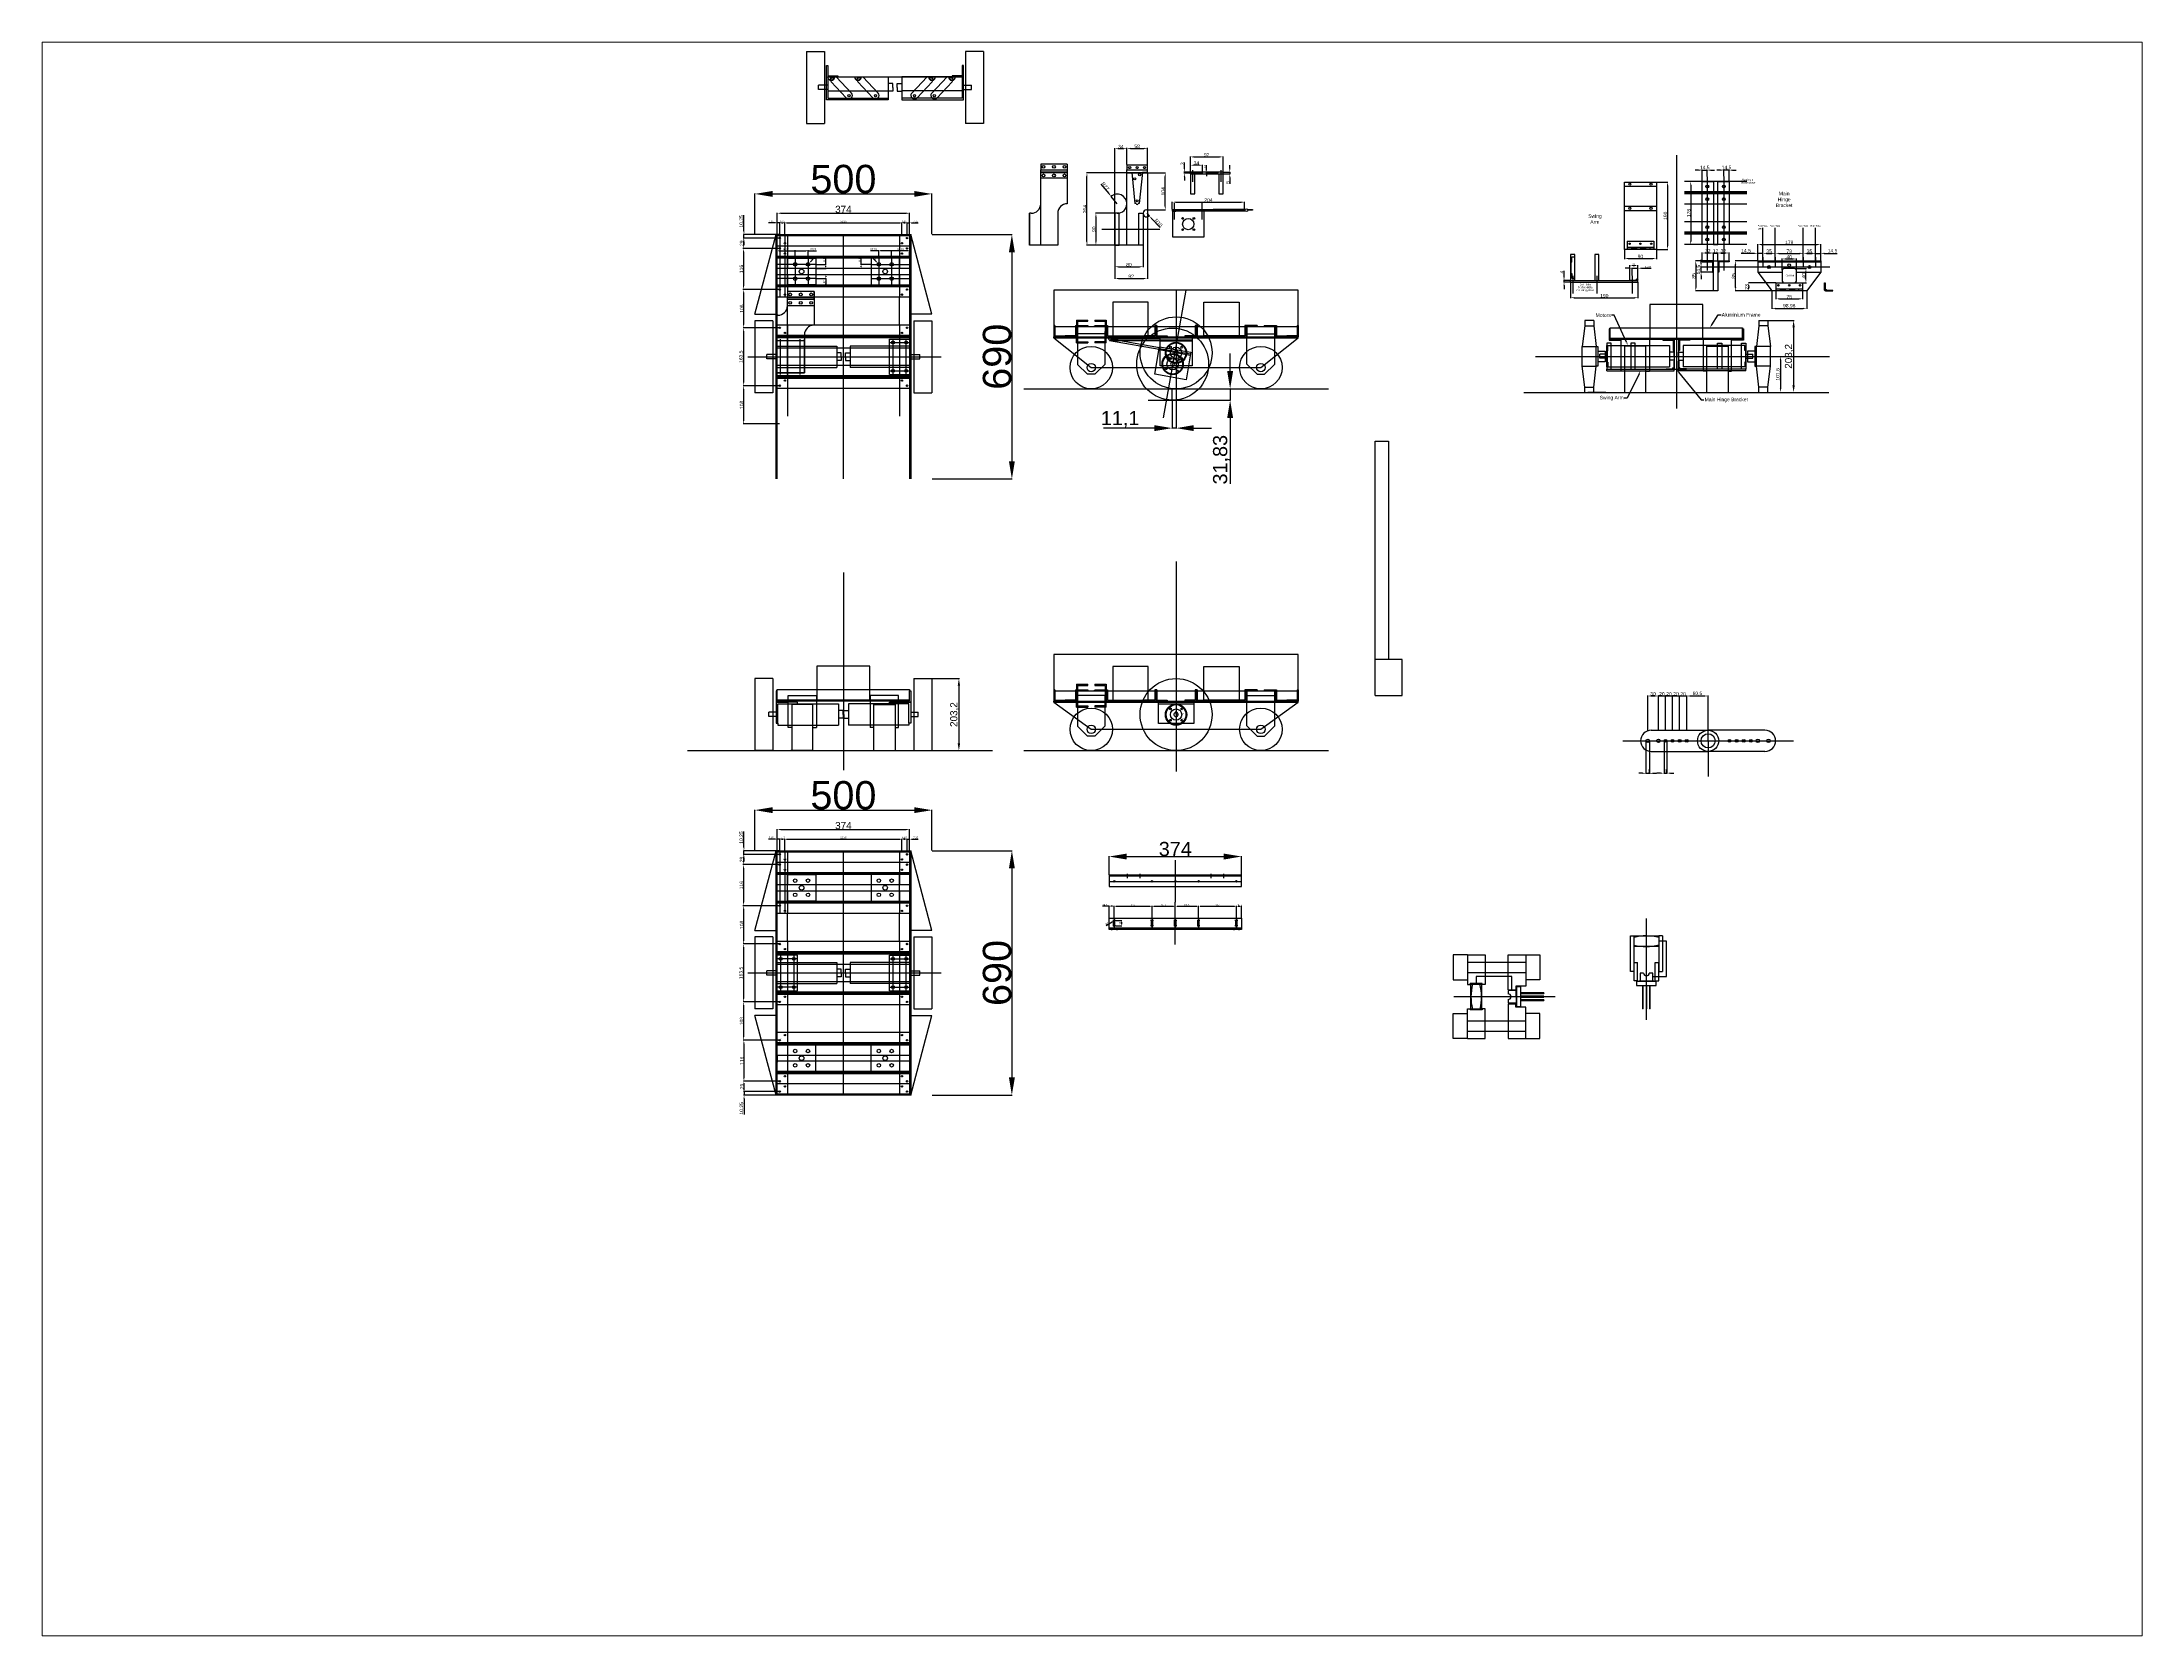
# Paper-space layout 'Layout1' of a CAD drawing. Header units: millimetres. Extents: x 26 to 231, y 20 to 176.
# The model-space entities are those that its viewports show. They can reach past a viewport. Long polylines and large blocks are cut down to what shows.
import ezdxf
from ezdxf import colors
from ezdxf.entities.mleader import LeaderData, LeaderLine
from ezdxf.math import Vec2, Vec3

# ---------------------------------------------------------------- set-up
doc = ezdxf.new("R2010")
doc.units = ezdxf.units.MM
doc.linetypes.add('ACAD_ISO03W100', pattern=[30, 12, -18])
doc.styles.get("Standard").update_dxf_attribs({"font": 'arial.ttf'})
doc.dimstyles.new('ISO-25', dxfattribs={"dimtxt": 40, "dimasz": 50, "dimexe": 1.25, "dimexo": 0.625, "dimtad": 1, "dimtxsty": 'Standard', "dimcen": 2.5, "dimadec": 0, "dimazin": 0, "dimtfac": 1, "dimtmove": 0, "dimatfit": 3, "dimfxl": 1, "dimarcsym": 0})

# ---------------------------------------------------------------- blocks, each defined once
blk = doc.blocks.new('*D1')
at = {"color": 0, "lineweight": -2, "transparency": 16777216}
for p, q in [((0, 690.6), (0, 805.8)), ((50, 804.5), (450, 804.5)), ((500, 690.6), (500, 805.8))]:
    blk.add_line(p, q, dxfattribs=at)
at = {"color": 0, "transparency": 16777216}
for points in [[(50, 812.8), (50, 796.2), (0, 804.5)], [(450, 812.8), (450, 796.2), (500, 804.5)]]:
    blk.add_solid(points, dxfattribs=at)
at = {"layer": 'Defpoints', "color": 0, "transparency": 16777216}
for p in [(500, 804.5), (0, 690), (500, 690)]:
    blk.add_point(p, dxfattribs=at)
at = {"color": 0, "transparency": 16777216, "insert": (250, 846), "char_height": 5, "attachment_point": 5}
blk.add_mtext('{\\H16x;500}', dxfattribs=at)
blk = doc.blocks.new('*D2')
at = {"color": 0, "lineweight": -2, "transparency": 16777216}
for p, q in [((500.6, 690), (726.9, 690)), ((725.6, 640), (725.6, 50)), ((500.6, 0), (726.9, 0))]:
    blk.add_line(p, q, dxfattribs=at)
at = {"color": 0, "transparency": 16777216}
for points in [[(717.3, 640), (734, 640), (725.6, 690)], [(717.3, 50), (734, 50), (725.6, 0)]]:
    blk.add_solid(points, dxfattribs=at)
at = {"layer": 'Defpoints', "color": 0, "transparency": 16777216}
for p in [(500, 690), (500, 0), (725.6, 0)]:
    blk.add_point(p, dxfattribs=at)
at = {"color": 0, "transparency": 16777216, "insert": (684.2, 345), "char_height": 5, "attachment_point": 5, "rotation": 90}
blk.add_mtext('{\\H16x;690}', dxfattribs=at)
blk = doc.blocks.new('*D3')
at = {"color": 0, "lineweight": -2, "transparency": 16777216}
for p, q in [((1019.2, 493), (1035.9, 493)), ((1019.2, 478), (1035.9, 478)), ((1034.7, 488), (1034.7, 483))]:
    blk.add_line(p, q, dxfattribs=at)
at = {"color": 0, "transparency": 16777216}
for points in [[(1033.8, 488), (1035.5, 488), (1034.7, 493)], [(1033.8, 483), (1035.5, 483), (1034.7, 478)]]:
    blk.add_solid(points, dxfattribs=at)
at = {"layer": 'Defpoints', "color": 0, "transparency": 16777216}
for p in [(1018.6, 493), (1018.6, 478), (1034.7, 478)]:
    blk.add_point(p, dxfattribs=at)
at = {"color": 0, "transparency": 16777216, "insert": (1031.5, 485.5), "char_height": 5, "attachment_point": 5, "rotation": 90}
blk.add_mtext('15', dxfattribs=at)
blk = doc.blocks.new('*D6')
at = {"color": 0, "lineweight": -2, "transparency": 16777216}
for p, q in [((63, 690.6), (63, 751.3)), ((73, 750), (427, 750)), ((437, 690.6), (437, 751.3))]:
    blk.add_line(p, q, dxfattribs=at)
at = {"color": 0, "transparency": 16777216}
for points in [[(73, 751.7), (73, 748.4), (63, 750)], [(427, 751.7), (427, 748.4), (437, 750)]]:
    blk.add_solid(points, dxfattribs=at)
at = {"layer": 'Defpoints', "color": 0, "transparency": 16777216}
for p in [(437, 750), (63, 690), (437, 690)]:
    blk.add_point(p, dxfattribs=at)
at = {"color": 0, "transparency": 16777216, "insert": (250, 760.9), "char_height": 20, "attachment_point": 5}
blk.add_mtext('374', dxfattribs=at)
blk = doc.blocks.new('*D7')
at = {"color": 0, "lineweight": -2, "transparency": 16777216}
for p, q in [((58, 722.7), (38.8, 722.7)), ((63, 691.3), (63, 723.9)), ((70.2, 722.7), (63, 722.7)), ((70.2, 690.6), (70.2, 723.9)), ((75.2, 722.7), (80.2, 722.7))]:
    blk.add_line(p, q, dxfattribs=at)
at = {"color": 0, "transparency": 16777216}
for points in [[(58, 723.5), (58, 721.8), (63, 722.7)], [(75.2, 723.5), (75.2, 721.8), (70.2, 722.7)]]:
    blk.add_solid(points, dxfattribs=at)
at = {"layer": 'Defpoints', "color": 0, "transparency": 16777216}
for p in [(70.2, 722.7), (63, 690.6), (70.2, 690)]:
    blk.add_point(p, dxfattribs=at)
at = {"color": 0, "transparency": 16777216, "insert": (45.9, 726.3), "char_height": 5, "attachment_point": 5}
blk.add_mtext('7,25', dxfattribs=at)
blk = doc.blocks.new('*D8')
at = {"color": 0, "lineweight": -2, "transparency": 16777216}
for p, q in [((70.2, 691.3), (70.2, 723.9)), ((75.2, 722.7), (79.7, 722.7)), ((84.7, 691.3), (84.7, 723.9))]:
    blk.add_line(p, q, dxfattribs=at)
at = {"color": 0, "transparency": 16777216}
for points in [[(75.2, 723.5), (75.2, 721.8), (70.2, 722.7)], [(79.7, 723.5), (79.7, 721.8), (84.7, 722.7)]]:
    blk.add_solid(points, dxfattribs=at)
at = {"layer": 'Defpoints', "color": 0, "transparency": 16777216}
for p in [(84.7, 722.7), (70.2, 690.6), (84.7, 690.6)]:
    blk.add_point(p, dxfattribs=at)
at = {"color": 0, "transparency": 16777216, "insert": (77.7, 726.3), "char_height": 5, "attachment_point": 5}
blk.add_mtext('14,5', dxfattribs=at)
blk = doc.blocks.new('*D9')
at = {"color": 0, "lineweight": -2, "transparency": 16777216}
for p, q in [((69.6, 679.8), (-33, 679.8)), ((-31.7, 669.8), (-31.7, 660.8)), ((69.6, 650.8), (-33, 650.8))]:
    blk.add_line(p, q, dxfattribs=at)
at = {"color": 0, "transparency": 16777216}
for points in [[(-33.4, 669.8), (-30, 669.8), (-31.7, 679.8)], [(-33.4, 660.8), (-30, 660.8), (-31.7, 650.8)]]:
    blk.add_solid(points, dxfattribs=at)
at = {"layer": 'Defpoints', "color": 0, "transparency": 16777216}
for p in [(70.2, 679.8), (-31.7, 650.8), (70.2, 650.8)]:
    blk.add_point(p, dxfattribs=at)
at = {"color": 0, "transparency": 16777216, "insert": (-37.4, 665.2), "char_height": 10, "attachment_point": 5, "rotation": 90}
blk.add_mtext('29', dxfattribs=at)
blk = doc.blocks.new('*D10')
at = {"color": 0, "lineweight": -2, "transparency": 16777216}
for p, q in [((69.6, 650.8), (-33.6, 650.8)), ((-32.3, 640.8), (-32.3, 544.8)), ((69.6, 534.8), (-33.6, 534.8))]:
    blk.add_line(p, q, dxfattribs=at)
at = {"color": 0, "transparency": 16777216}
for points in [[(-34, 640.8), (-30.7, 640.8), (-32.3, 650.8)], [(-34, 544.8), (-30.7, 544.8), (-32.3, 534.8)]]:
    blk.add_solid(points, dxfattribs=at)
at = {"layer": 'Defpoints', "color": 0, "transparency": 16777216}
for p in [(70.2, 650.8), (-32.3, 534.8), (70.2, 534.8)]:
    blk.add_point(p, dxfattribs=at)
at = {"color": 0, "transparency": 16777216, "insert": (-38.1, 592.8), "char_height": 10, "attachment_point": 5, "rotation": 90}
blk.add_mtext('116', dxfattribs=at)
blk = doc.blocks.new('*D11')
at = {"color": 0, "lineweight": -2, "transparency": 16777216}
for p, q in [((69.6, 534.8), (-32.9, 534.8)), ((-31.6, 524.8), (-31.6, 436.8)), ((69.6, 426.8), (-32.9, 426.8))]:
    blk.add_line(p, q, dxfattribs=at)
at = {"color": 0, "transparency": 16777216}
for points in [[(-33.3, 524.8), (-29.9, 524.8), (-31.6, 534.8)], [(-33.3, 436.8), (-29.9, 436.8), (-31.6, 426.8)]]:
    blk.add_solid(points, dxfattribs=at)
at = {"layer": 'Defpoints', "color": 0, "transparency": 16777216}
for p in [(70.2, 534.8), (-31.6, 426.8), (70.2, 426.8)]:
    blk.add_point(p, dxfattribs=at)
at = {"color": 0, "transparency": 16777216, "insert": (-37.3, 480.8), "char_height": 10, "attachment_point": 5, "rotation": 90}
blk.add_mtext('108', dxfattribs=at)
blk = doc.blocks.new('*D12')
at = {"color": 0, "lineweight": -2, "transparency": 16777216}
for p, q in [((69.6, 426.8), (-32.9, 426.8)), ((-31.6, 416.8), (-31.6, 273.2)), ((69.6, 263.2), (-32.9, 263.2))]:
    blk.add_line(p, q, dxfattribs=at)
at = {"color": 0, "transparency": 16777216}
for points in [[(-33.3, 416.8), (-30, 416.8), (-31.6, 426.8)], [(-33.3, 273.2), (-30, 273.2), (-31.6, 263.2)]]:
    blk.add_solid(points, dxfattribs=at)
at = {"layer": 'Defpoints', "color": 0, "transparency": 16777216}
for p in [(70.2, 426.8), (-31.6, 263.2), (70.2, 263.2)]:
    blk.add_point(p, dxfattribs=at)
at = {"color": 0, "transparency": 16777216, "insert": (-38.3, 345), "char_height": 10, "attachment_point": 5, "rotation": 90}
blk.add_mtext('163,5', dxfattribs=at)
blk = doc.blocks.new('*D13')
at = {"color": 0, "lineweight": -2, "transparency": 16777216}
for p, q in [((69.6, 263.2), (-32.9, 263.2)), ((-31.6, 253.2), (-31.6, 165.2)), ((69.6, 155.2), (-32.9, 155.2))]:
    blk.add_line(p, q, dxfattribs=at)
at = {"color": 0, "transparency": 16777216}
for points in [[(-33.3, 253.2), (-30, 253.2), (-31.6, 263.2)], [(-33.3, 165.2), (-30, 165.2), (-31.6, 155.2)]]:
    blk.add_solid(points, dxfattribs=at)
at = {"layer": 'Defpoints', "color": 0, "transparency": 16777216}
for p in [(70.2, 263.2), (-31.6, 155.2), (70.2, 155.2)]:
    blk.add_point(p, dxfattribs=at)
at = {"color": 0, "transparency": 16777216, "insert": (-37.4, 209.2), "char_height": 10, "attachment_point": 5, "rotation": 90}
blk.add_mtext('108', dxfattribs=at)
blk = doc.blocks.new('*D14')
at = {"color": 0, "lineweight": -2, "transparency": 16777216}
for p, q in [((69.6, 155.2), (-32.3, 155.2)), ((-31, 145.2), (-31, 49.3)), ((69.6, 39.3), (-32.3, 39.3))]:
    blk.add_line(p, q, dxfattribs=at)
at = {"color": 0, "transparency": 16777216}
for points in [[(-32.7, 145.2), (-29.3, 145.2), (-31, 155.2)], [(-32.7, 49.3), (-29.3, 49.3), (-31, 39.3)]]:
    blk.add_solid(points, dxfattribs=at)
at = {"layer": 'Defpoints', "color": 0, "transparency": 16777216}
for p in [(70.2, 155.2), (-31, 39.3), (70.2, 39.3)]:
    blk.add_point(p, dxfattribs=at)
at = {"color": 0, "transparency": 16777216, "insert": (-36.7, 97.3), "char_height": 10, "attachment_point": 5, "rotation": 90}
blk.add_mtext('116', dxfattribs=at)
blk = doc.blocks.new('*D15')
at = {"color": 0, "lineweight": -2, "transparency": 16777216}
for p, q in [((69.6, 39.3), (-32.2, 39.3)), ((69.6, 10.3), (-32.2, 10.3)), ((-31, 34.3), (-31, 15.3))]:
    blk.add_line(p, q, dxfattribs=at)
at = {"color": 0, "transparency": 16777216}
for points in [[(-31.8, 34.3), (-30.2, 34.3), (-31, 39.3)], [(-31.8, 15.3), (-30.2, 15.3), (-31, 10.3)]]:
    blk.add_solid(points, dxfattribs=at)
at = {"layer": 'Defpoints', "color": 0, "transparency": 16777216}
for p in [(-31, 10.3), (70.2, 39.3), (70.2, 10.3)]:
    blk.add_point(p, dxfattribs=at)
at = {"color": 0, "transparency": 16777216, "insert": (-36.7, 24.8), "char_height": 10, "attachment_point": 5, "rotation": 90}
blk.add_mtext('29', dxfattribs=at)
blk = doc.blocks.new('*D16')
at = {"color": 0, "lineweight": -2, "transparency": 16777216}
for p, q in [((-30.8, 700), (-30.8, 744.1)), ((69.6, 690), (-32.1, 690)), ((69.6, 679.8), (-32.1, 679.8)), ((-30.8, 679.8), (-30.8, 690)), ((-30.8, 669.8), (-30.8, 659.8))]:
    blk.add_line(p, q, dxfattribs=at)
at = {"color": 0, "transparency": 16777216}
for points in [[(-32.5, 700), (-29.2, 700), (-30.8, 690)], [(-32.5, 669.8), (-29.2, 669.8), (-30.8, 679.8)]]:
    blk.add_solid(points, dxfattribs=at)
at = {"layer": 'Defpoints', "color": 0, "transparency": 16777216}
for p in [(-30.8, 690), (70.2, 690), (70.2, 679.8)]:
    blk.add_point(p, dxfattribs=at)
at = {"color": 0, "transparency": 16777216, "insert": (-37.5, 727.1), "char_height": 10, "attachment_point": 5, "rotation": 90}
blk.add_mtext('10,25', dxfattribs=at)
blk = doc.blocks.new('*D17')
at = {"color": 0, "lineweight": -2, "transparency": 16777216}
for p, q in [((69.6, 10.3), (-31.7, 10.3)), ((69, 0), (-31.7, 0)), ((-30.5, 20.3), (-30.5, 30.3)), ((-30.5, 10.3), (-30.5, 0)), ((-30.5, -10), (-30.5, -54.1))]:
    blk.add_line(p, q, dxfattribs=at)
at = {"color": 0, "transparency": 16777216}
for points in [[(-32.2, 20.3), (-28.8, 20.3), (-30.5, 10.3)], [(-32.2, -10), (-28.8, -10), (-30.5, 0)]]:
    blk.add_solid(points, dxfattribs=at)
at = {"layer": 'Defpoints', "color": 0, "transparency": 16777216}
for p in [(-30.5, 0), (69.6, 0), (70.2, 10.3)]:
    blk.add_point(p, dxfattribs=at)
at = {"color": 0, "transparency": 16777216, "insert": (-37.1, -37.1), "char_height": 10, "attachment_point": 5, "rotation": 90}
blk.add_mtext('10,25', dxfattribs=at)
blk = doc.blocks.new('*D18')
at = {"color": 0, "lineweight": -2, "transparency": 16777216}
for p, q in [((84.7, 691.9), (84.7, 723.9)), ((89.7, 722.7), (410.3, 722.7)), ((415.3, 691.9), (415.3, 723.9))]:
    blk.add_line(p, q, dxfattribs=at)
at = {"color": 0, "transparency": 16777216}
for points in [[(89.7, 723.5), (89.7, 721.8), (84.7, 722.7)], [(410.3, 723.5), (410.3, 721.8), (415.3, 722.7)]]:
    blk.add_solid(points, dxfattribs=at)
at = {"layer": 'Defpoints', "color": 0, "transparency": 16777216}
for p in [(415.3, 722.7), (84.7, 691.3), (415.3, 691.3)]:
    blk.add_point(p, dxfattribs=at)
at = {"color": 0, "transparency": 16777216, "insert": (250, 726.3), "char_height": 5, "attachment_point": 5}
blk.add_mtext('330,5', dxfattribs=at)
blk = doc.blocks.new('*D19')
at = {"color": 0, "lineweight": -2, "transparency": 16777216}
for p, q in [((415.3, 690.6), (415.3, 723.9)), ((420.3, 722.7), (424.8, 722.7)), ((429.8, 690.6), (429.8, 723.9))]:
    blk.add_line(p, q, dxfattribs=at)
at = {"color": 0, "transparency": 16777216}
for points in [[(420.3, 723.5), (420.3, 721.8), (415.3, 722.7)], [(424.8, 723.5), (424.8, 721.8), (429.8, 722.7)]]:
    blk.add_solid(points, dxfattribs=at)
at = {"layer": 'Defpoints', "color": 0, "transparency": 16777216}
for p in [(429.8, 722.7), (415.3, 690), (429.8, 690)]:
    blk.add_point(p, dxfattribs=at)
at = {"color": 0, "transparency": 16777216, "insert": (422.5, 726.3), "char_height": 5, "attachment_point": 5}
blk.add_mtext('14,5', dxfattribs=at)
blk = doc.blocks.new('*D20')
at = {"color": 0, "lineweight": -2, "transparency": 16777216}
for p, q in [((424.8, 722.7), (419.8, 722.7)), ((429.8, 691.2), (429.8, 723.9)), ((429.8, 722.7), (437, 722.7)), ((437, 691.2), (437, 723.9)), ((442, 722.7), (461.2, 722.7))]:
    blk.add_line(p, q, dxfattribs=at)
at = {"color": 0, "transparency": 16777216}
for points in [[(424.8, 723.5), (424.8, 721.8), (429.8, 722.7)], [(442, 723.5), (442, 721.8), (437, 722.7)]]:
    blk.add_solid(points, dxfattribs=at)
at = {"layer": 'Defpoints', "color": 0, "transparency": 16777216}
for p in [(437, 722.7), (429.8, 690.6), (437, 690.6)]:
    blk.add_point(p, dxfattribs=at)
at = {"color": 0, "transparency": 16777216, "insert": (454.1, 726.3), "char_height": 5, "attachment_point": 5}
blk.add_mtext('7,25', dxfattribs=at)
blk = doc.blocks.new('*D21')
at = {"color": 0, "lineweight": -2, "transparency": 16777216}
for p, q in [((1000, 500.6), (1000, 534.5)), ((1014.5, 500.6), (1014.5, 534.5)), ((1000, 533.3), (981.2, 533.3)), ((1009.5, 533.3), (1005, 533.3))]:
    blk.add_line(p, q, dxfattribs=at)
at = {"color": 0, "transparency": 16777216}
for points in [[(1005, 534.1), (1005, 532.5), (1000, 533.3)], [(1009.5, 534.1), (1009.5, 532.5), (1014.5, 533.3)]]:
    blk.add_solid(points, dxfattribs=at)
at = {"layer": 'Defpoints', "color": 0, "transparency": 16777216}
for p in [(1000, 500), (1014.5, 533.3), (1014.5, 500)]:
    blk.add_point(p, dxfattribs=at)
at = {"color": 0, "transparency": 16777216, "insert": (988.1, 536.9), "char_height": 5, "attachment_point": 5}
blk.add_mtext('14,5', dxfattribs=at)
blk = doc.blocks.new('*D22')
at = {"color": 0, "lineweight": -2, "transparency": 16777216}
for p, q in [((1014.5, 501.2), (1014.5, 534.5)), ((1121.5, 500.6), (1121.5, 534.5)), ((1019.5, 533.2), (1116.5, 533.2))]:
    blk.add_line(p, q, dxfattribs=at)
at = {"color": 0, "transparency": 16777216}
for points in [[(1019.5, 534), (1019.5, 532.4), (1014.5, 533.2)], [(1116.5, 534), (1116.5, 532.4), (1121.5, 533.2)]]:
    blk.add_solid(points, dxfattribs=at)
at = {"layer": 'Defpoints', "color": 0, "transparency": 16777216}
for p in [(1014.5, 500.6), (1121.5, 533.2), (1121.5, 500)]:
    blk.add_point(p, dxfattribs=at)
at = {"color": 0, "transparency": 16777216, "insert": (1068, 536.4), "char_height": 5, "attachment_point": 5}
blk.add_mtext('107', dxfattribs=at)
blk = doc.blocks.new('*D23')
at = {"color": 0, "lineweight": -2, "transparency": 16777216}
for p, q in [((1121.5, 500.6), (1121.5, 534.5)), ((1187, 501.2), (1187, 534.5)), ((1126.5, 533.2), (1182, 533.2))]:
    blk.add_line(p, q, dxfattribs=at)
at = {"color": 0, "transparency": 16777216}
for points in [[(1126.5, 534), (1126.5, 532.4), (1121.5, 533.2)], [(1182, 534), (1182, 532.4), (1187, 533.2)]]:
    blk.add_solid(points, dxfattribs=at)
at = {"layer": 'Defpoints', "color": 0, "transparency": 16777216}
for p in [(1121.5, 500), (1187, 533.2), (1187, 500.6)]:
    blk.add_point(p, dxfattribs=at)
at = {"color": 0, "transparency": 16777216, "insert": (1154.2, 536.8), "char_height": 5, "attachment_point": 5}
blk.add_mtext('65,5', dxfattribs=at)
blk = doc.blocks.new('*D24')
at = {"color": 0, "lineweight": -2, "transparency": 16777216}
for p, q in [((1187, 500.6), (1187, 534.5)), ((1252.5, 500.6), (1252.5, 534.5)), ((1192, 533.2), (1247.5, 533.2))]:
    blk.add_line(p, q, dxfattribs=at)
at = {"color": 0, "transparency": 16777216}
for points in [[(1192, 534), (1192, 532.4), (1187, 533.2)], [(1247.5, 534), (1247.5, 532.4), (1252.5, 533.2)]]:
    blk.add_solid(points, dxfattribs=at)
at = {"layer": 'Defpoints', "color": 0, "transparency": 16777216}
for p in [(1187, 500), (1252.5, 533.2), (1252.5, 500)]:
    blk.add_point(p, dxfattribs=at)
at = {"color": 0, "transparency": 16777216, "insert": (1219.8, 536.8), "char_height": 5, "attachment_point": 5}
blk.add_mtext('65,5', dxfattribs=at)
blk = doc.blocks.new('*D25')
at = {"color": 0, "lineweight": -2, "transparency": 16777216}
for p, q in [((1252.5, 501.2), (1252.5, 534.5)), ((1359.5, 500.6), (1359.5, 534.5)), ((1257.5, 533.2), (1354.5, 533.2))]:
    blk.add_line(p, q, dxfattribs=at)
at = {"color": 0, "transparency": 16777216}
for points in [[(1257.5, 534), (1257.5, 532.4), (1252.5, 533.2)], [(1354.5, 534), (1354.5, 532.4), (1359.5, 533.2)]]:
    blk.add_solid(points, dxfattribs=at)
at = {"layer": 'Defpoints', "color": 0, "transparency": 16777216}
for p in [(1252.5, 500.6), (1359.5, 533.2), (1359.5, 500)]:
    blk.add_point(p, dxfattribs=at)
at = {"color": 0, "transparency": 16777216, "insert": (1306, 536.4), "char_height": 5, "attachment_point": 5}
blk.add_mtext('107', dxfattribs=at)
blk = doc.blocks.new('*D26')
at = {"color": 0, "lineweight": -2, "transparency": 16777216}
for p, q in [((1359.5, 500.6), (1359.5, 534.5)), ((1374, 500.6), (1374, 534.5)), ((1364.5, 533.2), (1369, 533.2))]:
    blk.add_line(p, q, dxfattribs=at)
at = {"color": 0, "transparency": 16777216}
for points in [[(1364.5, 534), (1364.5, 532.4), (1359.5, 533.2)], [(1369, 534), (1369, 532.4), (1374, 533.2)]]:
    blk.add_solid(points, dxfattribs=at)
at = {"layer": 'Defpoints', "color": 0, "transparency": 16777216}
for p in [(1359.5, 500), (1374, 533.2), (1374, 500)]:
    blk.add_point(p, dxfattribs=at)
at = {"color": 0, "transparency": 16777216, "insert": (1366.8, 536.8), "char_height": 5, "attachment_point": 5}
blk.add_mtext('14,5', dxfattribs=at)
blk = doc.blocks.new('*D27')
at = {"color": 0, "lineweight": -2, "transparency": 16777216}
for p, q in [((1000, 621.6), (1000, 674.8)), ((1050, 673.6), (1324, 673.6)), ((1374, 621.6), (1374, 674.8))]:
    blk.add_line(p, q, dxfattribs=at)
at = {"color": 0, "transparency": 16777216}
for points in [[(1050, 681.9), (1050, 665.2), (1000, 673.6)], [(1324, 681.9), (1324, 665.2), (1374, 673.6)]]:
    blk.add_solid(points, dxfattribs=at)
at = {"layer": 'Defpoints', "color": 0, "transparency": 16777216}
for p in [(1374, 673.6), (1000, 621), (1374, 621)]:
    blk.add_point(p, dxfattribs=at)
at = {"color": 0, "transparency": 16777216, "insert": (1187, 694.6), "char_height": 40, "attachment_point": 5}
blk.add_mtext('374', dxfattribs=at)
blk = doc.blocks.new('*D28')
at = {"color": 0, "linetype": 'ACAD_ISO03W100', "lineweight": -2, "transparency": 16777216}
for p, q in [((991.8, 479.2), (1008.5, 489.4)), ((1014.5, 493), (1012.8, 492))]:
    blk.add_line(p, q, dxfattribs=at)
blk.add_arc((1014.5, 493), 2, 197.90493, 247.13093, dxfattribs=at)
at = {"color": 0, "linetype": 'ACAD_ISO03W100', "transparency": 16777216}
blk.add_solid([(1008.1, 490.1), (1009, 488.6), (1012.8, 492)], dxfattribs=at)
at = {"layer": 'Defpoints', "color": 0, "linetype": 'ACAD_ISO03W100', "transparency": 16777216}
for p in [(1012.8, 492), (1014.5, 493)]:
    blk.add_point(p, dxfattribs=at)
at = {"color": 0, "linetype": 'ACAD_ISO03W100', "transparency": 16777216, "insert": (994.2, 484.3), "char_height": 5, "attachment_point": 5, "rotation": 31.32107}
blk.add_mtext('R2', dxfattribs=at)
blk = doc.blocks.new('*D29')
at = {"color": 0, "linetype": 'ACAD_ISO03W100', "lineweight": -2, "transparency": 16777216}
for p, q in [((500.6, 1175.8), (577.3, 1175.8)), ((576, 1155.8), (576, 992.6)), ((500.6, 972.6), (577.3, 972.6))]:
    blk.add_line(p, q, dxfattribs=at)
at = {"color": 0, "linetype": 'ACAD_ISO03W100', "transparency": 16777216}
for points in [[(572.7, 1155.8), (579.4, 1155.8), (576, 1175.8)], [(572.7, 992.6), (579.4, 992.6), (576, 972.6)]]:
    blk.add_solid(points, dxfattribs=at)
at = {"layer": 'Defpoints', "color": 0, "linetype": 'ACAD_ISO03W100', "transparency": 16777216}
for p in [(500, 1175.8), (500, 972.6), (576, 972.6)]:
    blk.add_point(p, dxfattribs=at)
at = {"color": 0, "linetype": 'ACAD_ISO03W100', "transparency": 16777216, "insert": (563.4, 1074.2), "char_height": 20, "attachment_point": 5, "rotation": 90}
blk.add_mtext('203,2', dxfattribs=at)
blk = doc.blocks.new('*D30')
at = {"color": 0, "lineweight": -2, "transparency": 16777216}
for p, q in [((2520.7, 1029), (2520.7, 1127.9)), ((2530.7, 1126.7), (2540.7, 1126.7)), ((2550.7, 1030.7), (2550.7, 1127.9))]:
    blk.add_line(p, q, dxfattribs=at)
at = {"color": 0, "transparency": 16777216}
for points in [[(2530.7, 1128.3), (2530.7, 1125), (2520.7, 1126.7)], [(2540.7, 1128.3), (2540.7, 1125), (2550.7, 1126.7)]]:
    blk.add_solid(points, dxfattribs=at)
at = {"layer": 'Defpoints', "color": 0, "transparency": 16777216}
for p in [(2550.7, 1126.7), (2520.7, 1028.4), (2550.7, 1030.1)]:
    blk.add_point(p, dxfattribs=at)
at = {"color": 0, "transparency": 16777216, "insert": (2535.7, 1132.4), "char_height": 10, "attachment_point": 5}
blk.add_mtext('30', dxfattribs=at)
blk = doc.blocks.new('*D31')
at = {"color": 0, "lineweight": -2, "transparency": 16777216}
for p, q in [((2540.7, 1126.7), (2530.7, 1126.7)), ((2550.7, 1030.7), (2550.7, 1127.9)), ((2550.7, 1126.7), (2570.7, 1126.7)), ((2570.7, 1030.7), (2570.7, 1127.9)), ((2580.7, 1126.7), (2590.7, 1126.7))]:
    blk.add_line(p, q, dxfattribs=at)
at = {"color": 0, "transparency": 16777216}
for points in [[(2540.7, 1128.3), (2540.7, 1125), (2550.7, 1126.7)], [(2580.7, 1128.3), (2580.7, 1125), (2570.7, 1126.7)]]:
    blk.add_solid(points, dxfattribs=at)
at = {"layer": 'Defpoints', "color": 0, "transparency": 16777216}
for p in [(2570.7, 1126.7), (2550.7, 1030.1), (2570.7, 1030.1)]:
    blk.add_point(p, dxfattribs=at)
at = {"color": 0, "transparency": 16777216, "insert": (2560.7, 1132.4), "char_height": 10, "attachment_point": 5}
blk.add_mtext('20', dxfattribs=at)
blk = doc.blocks.new('*D32')
at = {"color": 0, "lineweight": -2, "transparency": 16777216}
for p, q in [((2560.7, 1126.7), (2550.7, 1126.7)), ((2570.7, 1030.7), (2570.7, 1127.9)), ((2570.7, 1126.7), (2590.7, 1126.7)), ((2590.7, 1030.7), (2590.7, 1127.9)), ((2600.7, 1126.7), (2610.7, 1126.7))]:
    blk.add_line(p, q, dxfattribs=at)
at = {"color": 0, "transparency": 16777216}
for points in [[(2560.7, 1128.3), (2560.7, 1125), (2570.7, 1126.7)], [(2600.7, 1128.3), (2600.7, 1125), (2590.7, 1126.7)]]:
    blk.add_solid(points, dxfattribs=at)
at = {"layer": 'Defpoints', "color": 0, "transparency": 16777216}
for p in [(2590.7, 1126.7), (2570.7, 1030.1), (2590.7, 1030.1)]:
    blk.add_point(p, dxfattribs=at)
at = {"color": 0, "transparency": 16777216, "insert": (2580.7, 1132.4), "char_height": 10, "attachment_point": 5}
blk.add_mtext('20', dxfattribs=at)
blk = doc.blocks.new('*D33')
at = {"color": 0, "lineweight": -2, "transparency": 16777216}
for p, q in [((2580.7, 1126.7), (2570.7, 1126.7)), ((2590.7, 1030.7), (2590.7, 1127.9)), ((2590.7, 1126.7), (2610.7, 1126.7)), ((2610.7, 1030.7), (2610.7, 1127.9)), ((2620.7, 1126.7), (2630.7, 1126.7))]:
    blk.add_line(p, q, dxfattribs=at)
at = {"color": 0, "transparency": 16777216}
for points in [[(2580.7, 1128.3), (2580.7, 1125), (2590.7, 1126.7)], [(2620.7, 1128.3), (2620.7, 1125), (2610.7, 1126.7)]]:
    blk.add_solid(points, dxfattribs=at)
at = {"layer": 'Defpoints', "color": 0, "transparency": 16777216}
for p in [(2610.7, 1126.7), (2590.7, 1030.1), (2610.7, 1030.1)]:
    blk.add_point(p, dxfattribs=at)
at = {"color": 0, "transparency": 16777216, "insert": (2600.7, 1132.4), "char_height": 10, "attachment_point": 5}
blk.add_mtext('20', dxfattribs=at)
blk = doc.blocks.new('*D34')
at = {"color": 0, "lineweight": -2, "transparency": 16777216}
for p, q in [((2600.7, 1126.7), (2590.7, 1126.7)), ((2610.7, 1030.7), (2610.7, 1127.9)), ((2610.7, 1126.7), (2630.7, 1126.7)), ((2630.7, 1030.7), (2630.7, 1127.9)), ((2640.7, 1126.7), (2650.7, 1126.7))]:
    blk.add_line(p, q, dxfattribs=at)
at = {"color": 0, "transparency": 16777216}
for points in [[(2600.7, 1128.3), (2600.7, 1125), (2610.7, 1126.7)], [(2640.7, 1128.3), (2640.7, 1125), (2630.7, 1126.7)]]:
    blk.add_solid(points, dxfattribs=at)
at = {"layer": 'Defpoints', "color": 0, "transparency": 16777216}
for p in [(2630.7, 1126.7), (2610.7, 1030.1), (2630.7, 1030.1)]:
    blk.add_point(p, dxfattribs=at)
at = {"color": 0, "transparency": 16777216, "insert": (2620.7, 1132.4), "char_height": 10, "attachment_point": 5}
blk.add_mtext('20', dxfattribs=at)
blk = doc.blocks.new('*D35')
at = {"color": 0, "lineweight": -2, "transparency": 16777216}
for p, q in [((2630.7, 1031.4), (2630.7, 1127.9)), ((2640.7, 1126.7), (2681.2, 1126.7)), ((2691.2, 1101.6), (2691.2, 1127.9))]:
    blk.add_line(p, q, dxfattribs=at)
at = {"color": 0, "transparency": 16777216}
for points in [[(2640.7, 1128.3), (2640.7, 1125), (2630.7, 1126.7)], [(2681.2, 1128.3), (2681.2, 1125), (2691.2, 1126.7)]]:
    blk.add_solid(points, dxfattribs=at)
at = {"layer": 'Defpoints', "color": 0, "transparency": 16777216}
for p in [(2691.2, 1126.7), (2691.2, 1100.9), (2630.7, 1030.7)]:
    blk.add_point(p, dxfattribs=at)
at = {"color": 0, "transparency": 16777216, "insert": (2661, 1133.3), "char_height": 10, "attachment_point": 5}
blk.add_mtext('60,5', dxfattribs=at)
blk = doc.blocks.new('*D36')
at = {"color": 0, "lineweight": -2, "transparency": 16777216}
for p, q in [((2515.7, 999.5), (2515.7, 907.3)), ((2525.7, 999.5), (2525.7, 907.3)), ((2505.7, 908.5), (2495.7, 908.5)), ((2515.7, 908.5), (2525.7, 908.5)), ((2535.7, 908.5), (2545.7, 908.5))]:
    blk.add_line(p, q, dxfattribs=at)
at = {"color": 0, "transparency": 16777216}
for points in [[(2505.7, 910.2), (2505.7, 906.8), (2515.7, 908.5)], [(2535.7, 910.2), (2535.7, 906.8), (2525.7, 908.5)]]:
    blk.add_solid(points, dxfattribs=at)
at = {"layer": 'Defpoints', "color": 0, "transparency": 16777216}
for p in [(2515.7, 1000.1), (2525.7, 1000.1), (2525.7, 908.5)]:
    blk.add_point(p, dxfattribs=at)
at = {"color": 0, "transparency": 16777216, "insert": (2520.7, 914.2), "char_height": 10, "attachment_point": 5}
blk.add_mtext('10', dxfattribs=at)
blk = doc.blocks.new('*D37')
at = {"color": 0, "lineweight": -2, "transparency": 16777216}
for p, q in [((2566.7, 999.5), (2566.7, 907.7)), ((2574.7, 999.5), (2574.7, 907.7)), ((2556.7, 908.9), (2546.7, 908.9)), ((2566.7, 908.9), (2574.7, 908.9)), ((2584.7, 908.9), (2594.7, 908.9))]:
    blk.add_line(p, q, dxfattribs=at)
at = {"color": 0, "transparency": 16777216}
for points in [[(2556.7, 910.6), (2556.7, 907.3), (2566.7, 908.9)], [(2584.7, 910.6), (2584.7, 907.3), (2574.7, 908.9)]]:
    blk.add_solid(points, dxfattribs=at)
at = {"layer": 'Defpoints', "color": 0, "transparency": 16777216}
for p in [(2566.7, 1000.1), (2574.7, 1000.1), (2574.7, 908.9)]:
    blk.add_point(p, dxfattribs=at)
at = {"color": 0, "transparency": 16777216, "insert": (2570.7, 914.7), "char_height": 10, "attachment_point": 5}
blk.add_mtext('8', dxfattribs=at)
blk = doc.blocks.new('*D38')
at = {"color": 0, "lineweight": -2, "transparency": 16777216}
for p, q in [((1341.8, 2043.5), (1341.8, 2093.5)), ((1252, 1993.5), (1343.1, 1993.5)), ((1252, 1961.6), (1343.1, 1961.6)), ((1341.8, 1993.5), (1341.8, 1961.6)), ((1341.8, 1911.6), (1341.8, 1725.4))]:
    blk.add_line(p, q, dxfattribs=at)
at = {"color": 0, "transparency": 16777216}
for points in [[(1333.5, 2043.5), (1350.2, 2043.5), (1341.8, 1993.5)], [(1333.5, 1911.6), (1350.2, 1911.6), (1341.8, 1961.6)]]:
    blk.add_solid(points, dxfattribs=at)
at = {"layer": 'Defpoints', "color": 0, "transparency": 16777216}
for p in [(1251.4, 1993.5), (1251.4, 1961.6), (1341.8, 1993.5)]:
    blk.add_point(p, dxfattribs=at)
at = {"color": 0, "transparency": 16777216, "insert": (1317.2, 1793.5), "char_height": 40, "attachment_point": 5, "rotation": 90}
blk.add_mtext('31,83', dxfattribs=at)
blk = doc.blocks.new('*D39')
at = {"color": 0, "lineweight": -2, "transparency": 16777216}
for p, q in [((1178.1, 1961), (1178.1, 1881.4)), ((1189.2, 1940.6), (1189.2, 1881.4)), ((1128.1, 1882.6), (984.2, 1882.6)), ((1189.2, 1882.6), (1178.1, 1882.6)), ((1239.2, 1882.6), (1289.2, 1882.6))]:
    blk.add_line(p, q, dxfattribs=at)
at = {"color": 0, "transparency": 16777216}
for points in [[(1128.1, 1891), (1128.1, 1874.3), (1178.1, 1882.6)], [(1239.2, 1891), (1239.2, 1874.3), (1189.2, 1882.6)]]:
    blk.add_solid(points, dxfattribs=at)
at = {"layer": 'Defpoints', "color": 0, "transparency": 16777216}
for p in [(1178.1, 1961.6), (1189.2, 1941.2), (1189.2, 1882.6)]:
    blk.add_point(p, dxfattribs=at)
at = {"color": 0, "transparency": 16777216, "insert": (1031.1, 1907.3), "char_height": 40, "attachment_point": 5}
blk.add_mtext('11,1', dxfattribs=at)
blk = doc.blocks.new('*D40')
at = {"color": 0, "lineweight": -2, "transparency": 16777216}
for p, q in [((0, 2429.7), (0, 2544.9)), ((50, 2543.6), (450, 2543.6)), ((500, 2429.7), (500, 2544.9))]:
    blk.add_line(p, q, dxfattribs=at)
at = {"color": 0, "transparency": 16777216}
for points in [[(50, 2551.9), (50, 2535.3), (0, 2543.6)], [(450, 2551.9), (450, 2535.3), (500, 2543.6)]]:
    blk.add_solid(points, dxfattribs=at)
at = {"layer": 'Defpoints', "color": 0, "transparency": 16777216}
for p in [(500, 2543.6), (0, 2429.1), (500, 2429.1)]:
    blk.add_point(p, dxfattribs=at)
at = {"color": 0, "transparency": 16777216, "insert": (250, 2585.1), "char_height": 5, "attachment_point": 5}
blk.add_mtext('{\\H16x;500}', dxfattribs=at)
blk = doc.blocks.new('*D41')
at = {"color": 0, "lineweight": -2, "transparency": 16777216}
for p, q in [((500.6, 2429.1), (726.9, 2429.1)), ((725.6, 2379.1), (725.6, 1789.1)), ((500.6, 1739.1), (726.9, 1739.1))]:
    blk.add_line(p, q, dxfattribs=at)
at = {"color": 0, "transparency": 16777216}
for points in [[(717.3, 2379.1), (734, 2379.1), (725.6, 2429.1)], [(717.3, 1789.1), (734, 1789.1), (725.6, 1739.1)]]:
    blk.add_solid(points, dxfattribs=at)
at = {"layer": 'Defpoints', "color": 0, "transparency": 16777216}
for p in [(500, 2429.1), (500, 1739.1), (725.6, 1739.1)]:
    blk.add_point(p, dxfattribs=at)
at = {"color": 0, "transparency": 16777216, "insert": (684.2, 2084.1), "char_height": 5, "attachment_point": 5, "rotation": 90}
blk.add_mtext('{\\H16x;690}', dxfattribs=at)
blk = doc.blocks.new('*D46')
at = {"color": 0, "lineweight": -2, "transparency": 16777216}
for p, q in [((63, 2429.7), (63, 2490.4)), ((437, 2429.7), (437, 2490.4)), ((73, 2489.1), (427, 2489.1))]:
    blk.add_line(p, q, dxfattribs=at)
at = {"color": 0, "transparency": 16777216}
for points in [[(73, 2490.8), (73, 2487.5), (63, 2489.1)], [(427, 2490.8), (427, 2487.5), (437, 2489.1)]]:
    blk.add_solid(points, dxfattribs=at)
at = {"layer": 'Defpoints', "color": 0, "transparency": 16777216}
for p in [(437, 2489.1), (63, 2429.1), (437, 2429.1)]:
    blk.add_point(p, dxfattribs=at)
at = {"color": 0, "transparency": 16777216, "insert": (250, 2500), "char_height": 20, "attachment_point": 5}
blk.add_mtext('374', dxfattribs=at)
blk = doc.blocks.new('*D47')
at = {"color": 0, "lineweight": -2, "transparency": 16777216}
for p, q in [((58, 2461.8), (38.8, 2461.8)), ((63, 2430.3), (63, 2463)), ((70.3, 2461.8), (63, 2461.8)), ((70.3, 2429.7), (70.3, 2463)), ((75.3, 2461.8), (80.3, 2461.8))]:
    blk.add_line(p, q, dxfattribs=at)
at = {"color": 0, "transparency": 16777216}
for points in [[(58, 2462.6), (58, 2460.9), (63, 2461.8)], [(75.3, 2462.6), (75.3, 2460.9), (70.3, 2461.8)]]:
    blk.add_solid(points, dxfattribs=at)
at = {"layer": 'Defpoints', "color": 0, "transparency": 16777216}
for p in [(70.3, 2461.8), (63, 2429.7), (70.3, 2429.1)]:
    blk.add_point(p, dxfattribs=at)
at = {"color": 0, "transparency": 16777216, "insert": (45.9, 2465.4), "char_height": 5, "attachment_point": 5}
blk.add_mtext('7,25', dxfattribs=at)
blk = doc.blocks.new('*D42')
at = {"color": 0, "lineweight": -2, "transparency": 16777216}
for p, q in [((70.3, 2430.3), (70.3, 2463)), ((75.3, 2461.8), (79.8, 2461.8)), ((84.8, 2430.3), (84.8, 2463))]:
    blk.add_line(p, q, dxfattribs=at)
at = {"color": 0, "transparency": 16777216}
for points in [[(75.3, 2462.6), (75.3, 2460.9), (70.3, 2461.8)], [(79.8, 2462.6), (79.8, 2460.9), (84.8, 2461.8)]]:
    blk.add_solid(points, dxfattribs=at)
at = {"layer": 'Defpoints', "color": 0, "transparency": 16777216}
for p in [(84.8, 2461.8), (70.3, 2429.7), (84.8, 2429.7)]:
    blk.add_point(p, dxfattribs=at)
at = {"color": 0, "transparency": 16777216, "insert": (77.8, 2465.4), "char_height": 5, "attachment_point": 5}
blk.add_mtext('14,5', dxfattribs=at)
blk = doc.blocks.new('*D48')
at = {"color": 0, "lineweight": -2, "transparency": 16777216}
for p, q in [((69.6, 2418.8), (-33, 2418.8)), ((69.6, 2389.8), (-33, 2389.8)), ((-31.7, 2408.8), (-31.7, 2399.8))]:
    blk.add_line(p, q, dxfattribs=at)
at = {"color": 0, "transparency": 16777216}
for points in [[(-33.4, 2408.8), (-30, 2408.8), (-31.7, 2418.8)], [(-33.4, 2399.8), (-30, 2399.8), (-31.7, 2389.8)]]:
    blk.add_solid(points, dxfattribs=at)
at = {"layer": 'Defpoints', "color": 0, "transparency": 16777216}
for p in [(-31.7, 2389.8), (70.2, 2389.8), (70.2, 2418.8)]:
    blk.add_point(p, dxfattribs=at)
at = {"color": 0, "transparency": 16777216, "insert": (-37.4, 2404.3), "char_height": 10, "attachment_point": 5, "rotation": 90}
blk.add_mtext('29', dxfattribs=at)
blk = doc.blocks.new('*D49')
at = {"color": 0, "lineweight": -2, "transparency": 16777216}
for p, q in [((69.6, 2389.8), (-33.6, 2389.8)), ((-32.3, 2379.8), (-32.3, 2283.8)), ((69.6, 2273.8), (-33.6, 2273.8))]:
    blk.add_line(p, q, dxfattribs=at)
at = {"color": 0, "transparency": 16777216}
for points in [[(-34, 2379.8), (-30.7, 2379.8), (-32.3, 2389.8)], [(-34, 2283.8), (-30.7, 2283.8), (-32.3, 2273.8)]]:
    blk.add_solid(points, dxfattribs=at)
at = {"layer": 'Defpoints', "color": 0, "transparency": 16777216}
for p in [(70.2, 2389.8), (-32.3, 2273.8), (70.2, 2273.8)]:
    blk.add_point(p, dxfattribs=at)
at = {"color": 0, "transparency": 16777216, "insert": (-38.1, 2331.8), "char_height": 10, "attachment_point": 5, "rotation": 90}
blk.add_mtext('116', dxfattribs=at)
blk = doc.blocks.new('*D50')
at = {"color": 0, "lineweight": -2, "transparency": 16777216}
for p, q in [((69.6, 2273.8), (-32.9, 2273.8)), ((-31.6, 2263.8), (-31.6, 2175.8)), ((69.6, 2165.8), (-32.9, 2165.8))]:
    blk.add_line(p, q, dxfattribs=at)
at = {"color": 0, "transparency": 16777216}
for points in [[(-33.3, 2263.8), (-29.9, 2263.8), (-31.6, 2273.8)], [(-33.3, 2175.8), (-29.9, 2175.8), (-31.6, 2165.8)]]:
    blk.add_solid(points, dxfattribs=at)
at = {"layer": 'Defpoints', "color": 0, "transparency": 16777216}
for p in [(70.3, 2273.8), (-31.6, 2165.8), (70.3, 2165.8)]:
    blk.add_point(p, dxfattribs=at)
at = {"color": 0, "transparency": 16777216, "insert": (-37.3, 2219.8), "char_height": 10, "attachment_point": 5, "rotation": 90}
blk.add_mtext('108', dxfattribs=at)
blk = doc.blocks.new('*D51')
at = {"color": 0, "lineweight": -2, "transparency": 16777216}
for p, q in [((69.6, 2165.8), (-32.9, 2165.8)), ((-31.6, 2155.8), (-31.6, 2012.3)), ((69.6, 2002.3), (-32.9, 2002.3))]:
    blk.add_line(p, q, dxfattribs=at)
at = {"color": 0, "transparency": 16777216}
for points in [[(-33.3, 2155.8), (-30, 2155.8), (-31.6, 2165.8)], [(-33.3, 2012.3), (-30, 2012.3), (-31.6, 2002.3)]]:
    blk.add_solid(points, dxfattribs=at)
at = {"layer": 'Defpoints', "color": 0, "transparency": 16777216}
for p in [(70.3, 2165.8), (-31.6, 2002.3), (70.3, 2002.3)]:
    blk.add_point(p, dxfattribs=at)
at = {"color": 0, "transparency": 16777216, "insert": (-38.3, 2084.1), "char_height": 10, "attachment_point": 5, "rotation": 90}
blk.add_mtext('163,5', dxfattribs=at)
blk = doc.blocks.new('*D52')
at = {"color": 0, "lineweight": -2, "transparency": 16777216}
for p, q in [((69.6, 2002.3), (-32.9, 2002.3)), ((-31.6, 1992.3), (-31.6, 1904.3)), ((69.6, 1894.3), (-32.9, 1894.3))]:
    blk.add_line(p, q, dxfattribs=at)
at = {"color": 0, "transparency": 16777216}
for points in [[(-33.3, 1992.3), (-30, 1992.3), (-31.6, 2002.3)], [(-33.3, 1904.3), (-30, 1904.3), (-31.6, 1894.3)]]:
    blk.add_solid(points, dxfattribs=at)
at = {"layer": 'Defpoints', "color": 0, "transparency": 16777216}
for p in [(70.3, 2002.3), (-31.6, 1894.3), (70.3, 1894.3)]:
    blk.add_point(p, dxfattribs=at)
at = {"color": 0, "transparency": 16777216, "insert": (-37.4, 1948.3), "char_height": 10, "attachment_point": 5, "rotation": 90}
blk.add_mtext('108', dxfattribs=at)
blk = doc.blocks.new('*D53')
at = {"color": 0, "lineweight": -2, "transparency": 16777216}
for p, q in [((-30.8, 2439.1), (-30.8, 2483.2)), ((69.6, 2429.1), (-32.1, 2429.1)), ((69.6, 2418.8), (-32.1, 2418.8)), ((-30.8, 2418.8), (-30.8, 2429.1)), ((-30.8, 2408.8), (-30.8, 2398.8))]:
    blk.add_line(p, q, dxfattribs=at)
at = {"color": 0, "transparency": 16777216}
for points in [[(-32.5, 2439.1), (-29.2, 2439.1), (-30.8, 2429.1)], [(-32.5, 2408.8), (-29.2, 2408.8), (-30.8, 2418.8)]]:
    blk.add_solid(points, dxfattribs=at)
at = {"layer": 'Defpoints', "color": 0, "transparency": 16777216}
for p in [(-30.8, 2429.1), (70.3, 2429.1), (70.3, 2418.8)]:
    blk.add_point(p, dxfattribs=at)
at = {"color": 0, "transparency": 16777216, "insert": (-37.5, 2466.2), "char_height": 10, "attachment_point": 5, "rotation": 90}
blk.add_mtext('10,25', dxfattribs=at)
blk = doc.blocks.new('*D43')
at = {"color": 0, "lineweight": -2, "transparency": 16777216}
for p, q in [((84.8, 2431), (84.8, 2463)), ((89.8, 2461.8), (410.3, 2461.8)), ((415.3, 2431), (415.3, 2463))]:
    blk.add_line(p, q, dxfattribs=at)
at = {"color": 0, "transparency": 16777216}
for points in [[(89.8, 2462.6), (89.8, 2460.9), (84.8, 2461.8)], [(410.3, 2462.6), (410.3, 2460.9), (415.3, 2461.8)]]:
    blk.add_solid(points, dxfattribs=at)
at = {"layer": 'Defpoints', "color": 0, "transparency": 16777216}
for p in [(415.3, 2461.8), (84.8, 2430.3), (415.3, 2430.3)]:
    blk.add_point(p, dxfattribs=at)
at = {"color": 0, "transparency": 16777216, "insert": (250, 2465.4), "char_height": 5, "attachment_point": 5}
blk.add_mtext('330,5', dxfattribs=at)
blk = doc.blocks.new('*D44')
at = {"color": 0, "lineweight": -2, "transparency": 16777216}
for p, q in [((415.3, 2429.7), (415.3, 2463)), ((420.3, 2461.8), (424.8, 2461.8)), ((429.8, 2429.7), (429.8, 2463))]:
    blk.add_line(p, q, dxfattribs=at)
at = {"color": 0, "transparency": 16777216}
for points in [[(420.3, 2462.6), (420.3, 2460.9), (415.3, 2461.8)], [(424.8, 2462.6), (424.8, 2460.9), (429.8, 2461.8)]]:
    blk.add_solid(points, dxfattribs=at)
at = {"layer": 'Defpoints', "color": 0, "transparency": 16777216}
for p in [(429.8, 2461.8), (415.3, 2429.1), (429.8, 2429.1)]:
    blk.add_point(p, dxfattribs=at)
at = {"color": 0, "transparency": 16777216, "insert": (422.5, 2465.4), "char_height": 5, "attachment_point": 5}
blk.add_mtext('14,5', dxfattribs=at)
blk = doc.blocks.new('*D45')
at = {"color": 0, "lineweight": -2, "transparency": 16777216}
for p, q in [((424.8, 2461.8), (419.8, 2461.8)), ((429.8, 2430.3), (429.8, 2463)), ((429.8, 2461.8), (437, 2461.8)), ((437, 2430.3), (437, 2463)), ((442, 2461.8), (461.2, 2461.8))]:
    blk.add_line(p, q, dxfattribs=at)
at = {"color": 0, "transparency": 16777216}
for points in [[(424.8, 2462.6), (424.8, 2460.9), (429.8, 2461.8)], [(442, 2462.6), (442, 2460.9), (437, 2461.8)]]:
    blk.add_solid(points, dxfattribs=at)
at = {"layer": 'Defpoints', "color": 0, "transparency": 16777216}
for p in [(437, 2461.8), (429.8, 2429.7), (437, 2429.7)]:
    blk.add_point(p, dxfattribs=at)
at = {"color": 0, "transparency": 16777216, "insert": (454.1, 2465.4), "char_height": 5, "attachment_point": 5}
blk.add_mtext('7,25', dxfattribs=at)
blk = doc.blocks.new('*D54')
at = {"color": 0, "lineweight": -2, "transparency": 16777216}
for p, q in [((1015.6, 2488.9), (961.7, 2488.9)), ((962.9, 2478.9), (962.9, 2408.9)), ((1015.6, 2398.9), (961.7, 2398.9))]:
    blk.add_line(p, q, dxfattribs=at)
at = {"color": 0, "transparency": 16777216}
for points in [[(961.2, 2478.9), (964.6, 2478.9), (962.9, 2488.9)], [(961.2, 2408.9), (964.6, 2408.9), (962.9, 2398.9)]]:
    blk.add_solid(points, dxfattribs=at)
at = {"layer": 'Defpoints', "color": 0, "transparency": 16777216}
for p in [(1016.2, 2488.9), (962.9, 2398.9), (1016.2, 2398.9)]:
    blk.add_point(p, dxfattribs=at)
at = {"color": 0, "transparency": 16777216, "insert": (957.2, 2443.9), "char_height": 10, "attachment_point": 5, "rotation": 90}
blk.add_mtext('90', dxfattribs=at)
blk = doc.blocks.new('*D55')
at = {"color": 0, "lineweight": -2, "transparency": 16777216}
for p, q in [((1016.2, 2398.3), (1016.2, 2336.8)), ((1096.2, 2398.3), (1096.2, 2336.8)), ((1026.2, 2338.1), (1086.2, 2338.1))]:
    blk.add_line(p, q, dxfattribs=at)
at = {"color": 0, "transparency": 16777216}
for points in [[(1026.2, 2339.7), (1026.2, 2336.4), (1016.2, 2338.1)], [(1086.2, 2339.7), (1086.2, 2336.4), (1096.2, 2338.1)]]:
    blk.add_solid(points, dxfattribs=at)
at = {"layer": 'Defpoints', "color": 0, "transparency": 16777216}
for p in [(1016.2, 2398.9), (1096.2, 2398.9), (1096.2, 2338.1)]:
    blk.add_point(p, dxfattribs=at)
at = {"color": 0, "transparency": 16777216, "insert": (1056.2, 2343.8), "char_height": 10, "attachment_point": 5}
blk.add_mtext('80', dxfattribs=at)
blk = doc.blocks.new('*D56')
at = {"color": 0, "lineweight": -2, "transparency": 16777216}
for p, q in [((977.1, 2571.4), (999.6, 2544.4)), ((1023.2, 2515.9), (1005.9, 2536.7))]:
    blk.add_line(p, q, dxfattribs=at)
blk.add_arc((1023.2, 2515.9), 27, 1.32629, 132.33505, dxfattribs=at)
at = {"color": 0, "transparency": 16777216}
blk.add_solid([(1000.8, 2545.4), (998.3, 2543.3), (1005.9, 2536.7)], dxfattribs=at)
at = {"layer": 'Defpoints', "color": 0, "transparency": 16777216}
for p in [(1005.9, 2536.7), (1023.2, 2515.9)]:
    blk.add_point(p, dxfattribs=at)
at = {"color": 0, "transparency": 16777216, "insert": (989.5, 2565.3), "char_height": 10, "attachment_point": 5, "rotation": 309.68247}
blk.add_mtext('R27', dxfattribs=at)
blk = doc.blocks.new('*D57')
at = {"color": 0, "lineweight": -2, "transparency": 16777216}
for p, q in [((1106.2, 2488.9), (1113.1, 2481.6)), ((1144.1, 2448.9), (1120, 2474.4))]:
    blk.add_line(p, q, dxfattribs=at)
blk.add_arc((1106.2, 2488.9), 10, 183.58099, 320.71311, dxfattribs=at)
at = {"color": 0, "transparency": 16777216}
blk.add_solid([(1121.2, 2475.5), (1118.7, 2473.2), (1113.1, 2481.6)], dxfattribs=at)
at = {"layer": 'Defpoints', "color": 0, "transparency": 16777216}
for p in [(1106.2, 2488.9), (1113.1, 2481.6)]:
    blk.add_point(p, dxfattribs=at)
at = {"color": 0, "transparency": 16777216, "insert": (1139.6, 2462), "char_height": 10, "attachment_point": 5, "rotation": 313.55114}
blk.add_mtext('R10', dxfattribs=at)
blk = doc.blocks.new('*D58')
at = {"color": 0, "lineweight": -2, "transparency": 16777216}
for p, q in [((1108.8, 2602.9), (1159.8, 2602.9)), ((1158.6, 2508.9), (1158.6, 2592.9)), ((1108.8, 2498.9), (1159.8, 2498.9))]:
    blk.add_line(p, q, dxfattribs=at)
at = {"color": 0, "transparency": 16777216}
for points in [[(1156.9, 2592.9), (1160.3, 2592.9), (1158.6, 2602.9)], [(1156.9, 2508.9), (1160.3, 2508.9), (1158.6, 2498.9)]]:
    blk.add_solid(points, dxfattribs=at)
at = {"layer": 'Defpoints', "color": 0, "transparency": 16777216}
for p in [(1108.2, 2602.9), (1158.6, 2602.9), (1108.2, 2498.9)]:
    blk.add_point(p, dxfattribs=at)
at = {"color": 0, "transparency": 16777216, "insert": (1152.9, 2550.9), "char_height": 10, "attachment_point": 5, "rotation": 90}
blk.add_mtext('104', dxfattribs=at)
blk = doc.blocks.new('*D59')
at = {"color": 0, "lineweight": -2, "transparency": 16777216}
for p, q in [((1050.2, 2626.5), (1050.2, 2673.4)), ((1060.2, 2672.2), (1098.2, 2672.2)), ((1108.2, 2626.5), (1108.2, 2673.4))]:
    blk.add_line(p, q, dxfattribs=at)
at = {"color": 0, "transparency": 16777216}
for points in [[(1060.2, 2673.9), (1060.2, 2670.5), (1050.2, 2672.2)], [(1098.2, 2673.9), (1098.2, 2670.5), (1108.2, 2672.2)]]:
    blk.add_solid(points, dxfattribs=at)
at = {"layer": 'Defpoints', "color": 0, "transparency": 16777216}
for p in [(1108.2, 2672.2), (1050.2, 2625.9), (1108.2, 2625.9)]:
    blk.add_point(p, dxfattribs=at)
at = {"color": 0, "transparency": 16777216, "insert": (1079.2, 2677.9), "char_height": 10, "attachment_point": 5}
blk.add_mtext('58', dxfattribs=at)
blk = doc.blocks.new('*D60')
at = {"color": 0, "lineweight": -2, "transparency": 16777216}
for p, q in [((1108.2, 2498.3), (1108.2, 2303.6)), ((1016.2, 2397.6), (1016.2, 2303.6)), ((1026.2, 2304.9), (1098.2, 2304.9))]:
    blk.add_line(p, q, dxfattribs=at)
at = {"color": 0, "transparency": 16777216}
for points in [[(1026.2, 2306.5), (1026.2, 2303.2), (1016.2, 2304.9)], [(1098.2, 2306.5), (1098.2, 2303.2), (1108.2, 2304.9)]]:
    blk.add_solid(points, dxfattribs=at)
at = {"layer": 'Defpoints', "color": 0, "transparency": 16777216}
for p in [(1108.2, 2498.9), (1016.2, 2398.3), (1108.2, 2304.9)]:
    blk.add_point(p, dxfattribs=at)
at = {"color": 0, "transparency": 16777216, "insert": (1062.2, 2310.6), "char_height": 10, "attachment_point": 5}
blk.add_mtext('92', dxfattribs=at)
blk = doc.blocks.new('*D61')
at = {"color": 0, "lineweight": -2, "transparency": 16777216}
for p, q in [((1016.2, 2489.5), (1016.2, 2672.5)), ((1040.2, 2671.2), (1026.2, 2671.2)), ((1050.2, 2626.5), (1050.2, 2672.5))]:
    blk.add_line(p, q, dxfattribs=at)
at = {"color": 0, "transparency": 16777216}
for points in [[(1026.2, 2672.9), (1026.2, 2669.6), (1016.2, 2671.2)], [(1040.2, 2672.9), (1040.2, 2669.6), (1050.2, 2671.2)]]:
    blk.add_solid(points, dxfattribs=at)
at = {"layer": 'Defpoints', "color": 0, "transparency": 16777216}
for p in [(1016.2, 2671.2), (1050.2, 2625.9), (1016.2, 2488.9)]:
    blk.add_point(p, dxfattribs=at)
at = {"color": 0, "transparency": 16777216, "insert": (1033.2, 2677), "char_height": 10, "attachment_point": 5}
blk.add_mtext('34', dxfattribs=at)
blk = doc.blocks.new('*D62')
at = {"color": 0, "lineweight": -2, "transparency": 16777216}
for p, q in [((1049.6, 2602.9), (936.3, 2602.9)), ((937.6, 2408.9), (937.6, 2592.9)), ((1015.6, 2398.9), (936.3, 2398.9))]:
    blk.add_line(p, q, dxfattribs=at)
at = {"color": 0, "transparency": 16777216}
for points in [[(935.9, 2592.9), (939.2, 2592.9), (937.6, 2602.9)], [(935.9, 2408.9), (939.2, 2408.9), (937.6, 2398.9)]]:
    blk.add_solid(points, dxfattribs=at)
at = {"layer": 'Defpoints', "color": 0, "transparency": 16777216}
for p in [(937.6, 2602.9), (1050.2, 2602.9), (1016.2, 2398.9)]:
    blk.add_point(p, dxfattribs=at)
at = {"color": 0, "transparency": 16777216, "insert": (931.8, 2500.9), "char_height": 10, "attachment_point": 5, "rotation": 90}
blk.add_mtext('204', dxfattribs=at)
blk = doc.blocks.new('*D63')
at = {"color": 0, "lineweight": -2, "transparency": 16777216}
for p, q in [((1229.7, 2602.5), (1229.7, 2649.4)), ((1239.7, 2648.1), (1311.7, 2648.1)), ((1321.7, 2605.5), (1321.7, 2649.4))]:
    blk.add_line(p, q, dxfattribs=at)
at = {"color": 0, "transparency": 16777216}
for points in [[(1239.7, 2649.8), (1239.7, 2646.5), (1229.7, 2648.1)], [(1311.7, 2649.8), (1311.7, 2646.5), (1321.7, 2648.1)]]:
    blk.add_solid(points, dxfattribs=at)
at = {"layer": 'Defpoints', "color": 0, "transparency": 16777216}
for p in [(1321.7, 2648.1), (1229.7, 2601.9), (1321.7, 2604.9)]:
    blk.add_point(p, dxfattribs=at)
at = {"color": 0, "transparency": 16777216, "insert": (1275.7, 2653.9), "char_height": 10, "attachment_point": 5}
blk.add_mtext('92', dxfattribs=at)
blk = doc.blocks.new('*D64')
at = {"color": 0, "lineweight": -2, "transparency": 16777216}
for p, q in [((1229.7, 2602.5), (1229.7, 2625.9)), ((1253.7, 2624.7), (1239.7, 2624.7)), ((1263.7, 2605.5), (1263.7, 2625.9))]:
    blk.add_line(p, q, dxfattribs=at)
at = {"color": 0, "transparency": 16777216}
for points in [[(1239.7, 2626.3), (1239.7, 2623), (1229.7, 2624.7)], [(1253.7, 2626.3), (1253.7, 2623), (1263.7, 2624.7)]]:
    blk.add_solid(points, dxfattribs=at)
at = {"layer": 'Defpoints', "color": 0, "transparency": 16777216}
for p in [(1229.7, 2624.7), (1229.7, 2601.9), (1263.7, 2604.9)]:
    blk.add_point(p, dxfattribs=at)
at = {"color": 0, "transparency": 16777216, "insert": (1246.7, 2630.4), "char_height": 10, "attachment_point": 5}
blk.add_mtext('34', dxfattribs=at)
blk = doc.blocks.new('*D65')
at = {"color": 0, "lineweight": -2, "transparency": 16777216}
for p, q in [((1340.8, 2614.9), (1340.8, 2624.9)), ((1322.4, 2604.9), (1342, 2604.9)), ((1322.4, 2599.9), (1342, 2599.9)), ((1340.8, 2604.9), (1340.8, 2599.9)), ((1340.8, 2589.9), (1340.8, 2572))]:
    blk.add_line(p, q, dxfattribs=at)
at = {"color": 0, "transparency": 16777216}
for points in [[(1339.1, 2614.9), (1342.4, 2614.9), (1340.8, 2604.9)], [(1339.1, 2589.9), (1342.4, 2589.9), (1340.8, 2599.9)]]:
    blk.add_solid(points, dxfattribs=at)
at = {"layer": 'Defpoints', "color": 0, "transparency": 16777216}
for p in [(1321.7, 2604.9), (1321.7, 2599.9), (1340.8, 2599.9)]:
    blk.add_point(p, dxfattribs=at)
at = {"color": 0, "transparency": 16777216, "insert": (1335.1, 2576), "char_height": 10, "attachment_point": 5, "rotation": 90}
blk.add_mtext('5', dxfattribs=at)
blk = doc.blocks.new('*D66')
at = {"color": 0, "lineweight": -2, "transparency": 16777216}
for p, q in [((1212.6, 2614.9), (1212.6, 2632.7)), ((1263.1, 2604.9), (1211.3, 2604.9)), ((1263.1, 2601.9), (1211.3, 2601.9)), ((1212.6, 2601.9), (1212.6, 2604.9)), ((1212.6, 2591.9), (1212.6, 2581.9))]:
    blk.add_line(p, q, dxfattribs=at)
at = {"color": 0, "transparency": 16777216}
for points in [[(1210.9, 2614.9), (1214.3, 2614.9), (1212.6, 2604.9)], [(1210.9, 2591.9), (1214.3, 2591.9), (1212.6, 2601.9)]]:
    blk.add_solid(points, dxfattribs=at)
at = {"layer": 'Defpoints', "color": 0, "transparency": 16777216}
for p in [(1212.6, 2604.9), (1263.7, 2604.9), (1263.7, 2601.9)]:
    blk.add_point(p, dxfattribs=at)
at = {"color": 0, "transparency": 16777216, "insert": (1206.9, 2628.8), "char_height": 10, "attachment_point": 5, "rotation": 90}
blk.add_mtext('3', dxfattribs=at)
blk = doc.blocks.new('*D67')
at = {"color": 0, "lineweight": -2, "transparency": 16777216}
for p, q in [((1274.8, 2609.9), (1274.8, 2624.8)), ((1277.2, 2604.9), (1273.5, 2604.9)), ((1277.2, 2603.3), (1273.5, 2603.3)), ((1274.8, 2603.3), (1274.8, 2604.9)), ((1274.8, 2598.3), (1274.8, 2593.3))]:
    blk.add_line(p, q, dxfattribs=at)
at = {"color": 0, "transparency": 16777216}
for points in [[(1274, 2609.9), (1275.6, 2609.9), (1274.8, 2604.9)], [(1274, 2598.3), (1275.6, 2598.3), (1274.8, 2603.3)]]:
    blk.add_solid(points, dxfattribs=at)
at = {"layer": 'Defpoints', "color": 0, "transparency": 16777216}
for p in [(1274.8, 2604.9), (1277.8, 2604.9), (1277.8, 2603.3)]:
    blk.add_point(p, dxfattribs=at)
at = {"color": 0, "transparency": 16777216, "insert": (1271.2, 2619.9), "char_height": 5, "attachment_point": 5, "rotation": 90}
blk.add_mtext('1,6', dxfattribs=at)
blk = doc.blocks.new('*D68')
at = {"color": 0, "lineweight": -2, "transparency": 16777216}
for p, q in [((1178.6, 2500.2), (1178.6, 2521.5)), ((1188.6, 2520.3), (1372.6, 2520.3)), ((1382.6, 2500.2), (1382.6, 2521.5))]:
    blk.add_line(p, q, dxfattribs=at)
at = {"color": 0, "transparency": 16777216}
for points in [[(1188.6, 2522), (1188.6, 2518.6), (1178.6, 2520.3)], [(1372.6, 2522), (1372.6, 2518.6), (1382.6, 2520.3)]]:
    blk.add_solid(points, dxfattribs=at)
at = {"layer": 'Defpoints', "color": 0, "transparency": 16777216}
for p in [(1178.6, 2499.6), (1382.6, 2520.3), (1382.6, 2499.6)]:
    blk.add_point(p, dxfattribs=at)
at = {"color": 0, "transparency": 16777216, "insert": (1280.6, 2526), "char_height": 10, "attachment_point": 5}
blk.add_mtext('204', dxfattribs=at)
blk = doc.blocks.new('*D69')
at = {"color": 0, "lineweight": -2, "transparency": 16777216}
for p, q in [((172.6, 2344.7), (201.4, 2344.7)), ((172.6, 2333.1), (201.4, 2333.1)), ((200.1, 2344.7), (200.1, 2367.3)), ((200.1, 2338.1), (200.1, 2339.7))]:
    blk.add_line(p, q, dxfattribs=at)
at = {"color": 0, "transparency": 16777216}
for points in [[(199.3, 2339.7), (201, 2339.7), (200.1, 2344.7)], [(199.3, 2338.1), (201, 2338.1), (200.1, 2333.1)]]:
    blk.add_solid(points, dxfattribs=at)
at = {"layer": 'Defpoints', "color": 0, "transparency": 16777216}
for p in [(172, 2344.7), (172, 2333.1), (200.1, 2333.1)]:
    blk.add_point(p, dxfattribs=at)
at = {"color": 0, "transparency": 16777216, "insert": (196.5, 2358.5), "char_height": 5, "attachment_point": 5, "rotation": 90}
blk.add_mtext('11,57', dxfattribs=at)
blk = doc.blocks.new('*D70')
at = {"color": 0, "lineweight": -2, "transparency": 16777216}
for p, q in [((63, 2362.7), (63, 2384.6)), ((68, 2383.4), (108.9, 2383.4)), ((113.9, 2362.7), (113.9, 2384.6))]:
    blk.add_line(p, q, dxfattribs=at)
at = {"color": 0, "transparency": 16777216}
for points in [[(68, 2384.2), (68, 2382.5), (63, 2383.4)], [(108.9, 2384.2), (108.9, 2382.5), (113.9, 2383.4)]]:
    blk.add_solid(points, dxfattribs=at)
at = {"layer": 'Defpoints', "color": 0, "transparency": 16777216}
for p in [(113.9, 2383.4), (63, 2362.1), (113.9, 2362.1)]:
    blk.add_point(p, dxfattribs=at)
at = {"color": 0, "transparency": 16777216, "insert": (88.5, 2387), "char_height": 5, "attachment_point": 5}
blk.add_mtext('50,91', dxfattribs=at)
blk = doc.blocks.new('*D71')
at = {"color": 0, "lineweight": -2, "transparency": 16777216}
for p, q in [((63, 2363.3), (63, 2384.6)), ((68, 2383.4), (145.1, 2383.4)), ((150.1, 2362.7), (150.1, 2384.6)), ((150.1, 2383.4), (173.7, 2383.4))]:
    blk.add_line(p, q, dxfattribs=at)
at = {"color": 0, "transparency": 16777216}
for points in [[(68, 2384.2), (68, 2382.5), (63, 2383.4)], [(145.1, 2384.2), (145.1, 2382.5), (150.1, 2383.4)]]:
    blk.add_solid(points, dxfattribs=at)
at = {"layer": 'Defpoints', "color": 0, "transparency": 16777216}
for p in [(150.1, 2383.4), (63, 2362.7), (150.1, 2362.1)]:
    blk.add_point(p, dxfattribs=at)
at = {"color": 0, "transparency": 16777216, "insert": (164.6, 2387), "char_height": 5, "attachment_point": 5}
blk.add_mtext('87,09', dxfattribs=at)
blk = doc.blocks.new('*D72')
at = {"color": 0, "lineweight": -2, "transparency": 16777216}
for p, q in [((150.1, 2344.7), (153.5, 2348.4)), ((166.5, 2362.6), (156.8, 2352))]:
    blk.add_line(p, q, dxfattribs=at)
at = {"color": 0, "transparency": 16777216}
blk.add_solid([(156.2, 2352.6), (157.4, 2351.5), (153.5, 2348.4)], dxfattribs=at)
at = {"layer": 'Defpoints', "color": 0, "transparency": 16777216}
for p in [(150.1, 2344.7), (153.5, 2348.4)]:
    blk.add_point(p, dxfattribs=at)
at = {"color": 0, "transparency": 16777216, "insert": (161, 2361.3), "char_height": 5, "attachment_point": 5, "rotation": 47.58952}
blk.add_mtext('R5', dxfattribs=at)
blk = doc.blocks.new('*D74')
at = {"color": 0, "lineweight": -2, "transparency": 16777216}
for p, q in [((327.4, 2344.7), (298.6, 2344.7)), ((327.4, 2333.1), (298.6, 2333.1)), ((299.9, 2344.7), (299.9, 2367.3)), ((299.9, 2338.1), (299.9, 2339.7))]:
    blk.add_line(p, q, dxfattribs=at)
at = {"color": 0, "transparency": 16777216}
for points in [[(299, 2339.7), (300.7, 2339.7), (299.9, 2344.7)], [(299, 2338.1), (300.7, 2338.1), (299.9, 2333.1)]]:
    blk.add_solid(points, dxfattribs=at)
at = {"layer": 'Defpoints', "color": 0, "transparency": 16777216}
for p in [(299.9, 2333.1), (328, 2344.7), (328, 2333.1)]:
    blk.add_point(p, dxfattribs=at)
at = {"color": 0, "transparency": 16777216, "insert": (296.2, 2358.5), "char_height": 5, "attachment_point": 5, "rotation": 90}
blk.add_mtext('11,57', dxfattribs=at)
blk = doc.blocks.new('*D75')
at = {"color": 0, "lineweight": -2, "transparency": 16777216}
for p, q in [((386.1, 2362.7), (386.1, 2384.6)), ((432, 2383.4), (391.1, 2383.4)), ((437, 2362.7), (437, 2384.6))]:
    blk.add_line(p, q, dxfattribs=at)
at = {"color": 0, "transparency": 16777216}
for points in [[(391.1, 2384.2), (391.1, 2382.5), (386.1, 2383.4)], [(432, 2384.2), (432, 2382.5), (437, 2383.4)]]:
    blk.add_solid(points, dxfattribs=at)
at = {"layer": 'Defpoints', "color": 0, "transparency": 16777216}
for p in [(386.1, 2383.4), (386.1, 2362.1), (437, 2362.1)]:
    blk.add_point(p, dxfattribs=at)
at = {"color": 0, "transparency": 16777216, "insert": (411.5, 2387), "char_height": 5, "attachment_point": 5}
blk.add_mtext('50,91', dxfattribs=at)
blk = doc.blocks.new('*D76')
at = {"color": 0, "lineweight": -2, "transparency": 16777216}
for p, q in [((349.9, 2383.4), (326.3, 2383.4)), ((349.9, 2362.7), (349.9, 2384.6)), ((432, 2383.4), (354.9, 2383.4)), ((437, 2363.3), (437, 2384.6))]:
    blk.add_line(p, q, dxfattribs=at)
at = {"color": 0, "transparency": 16777216}
for points in [[(354.9, 2384.2), (354.9, 2382.5), (349.9, 2383.4)], [(432, 2384.2), (432, 2382.5), (437, 2383.4)]]:
    blk.add_solid(points, dxfattribs=at)
at = {"layer": 'Defpoints', "color": 0, "transparency": 16777216}
for p in [(349.9, 2383.4), (349.9, 2362.1), (437, 2362.7)]:
    blk.add_point(p, dxfattribs=at)
at = {"color": 0, "transparency": 16777216, "insert": (335.4, 2387), "char_height": 5, "attachment_point": 5}
blk.add_mtext('87,09', dxfattribs=at)
blk = doc.blocks.new('*D73')
at = {"color": 0, "lineweight": -2, "transparency": 16777216}
for p, q in [((333.5, 2362.6), (343.2, 2352)), ((349.9, 2344.7), (346.5, 2348.4))]:
    blk.add_line(p, q, dxfattribs=at)
at = {"color": 0, "transparency": 16777216}
blk.add_solid([(343.8, 2352.6), (342.6, 2351.5), (346.5, 2348.4)], dxfattribs=at)
at = {"layer": 'Defpoints', "color": 0, "transparency": 16777216}
for p in [(346.5, 2348.4), (349.9, 2344.7)]:
    blk.add_point(p, dxfattribs=at)
at = {"color": 0, "transparency": 16777216, "insert": (339, 2361.3), "char_height": 5, "attachment_point": 5, "rotation": 312.41048}
blk.add_mtext('R5', dxfattribs=at)
blk = doc.blocks.new('*D77')
at = {"color": 0, "lineweight": -2, "transparency": 16777216}
for p, q in [((172.6, 2316.1), (201.4, 2316.1)), ((172.6, 2304.5), (201.4, 2304.5)), ((200.1, 2311.1), (200.1, 2309.5)), ((200.1, 2304.5), (200.1, 2281.9))]:
    blk.add_line(p, q, dxfattribs=at)
at = {"color": 0, "transparency": 16777216}
for points in [[(199.3, 2311.1), (201, 2311.1), (200.1, 2316.1)], [(199.3, 2309.5), (201, 2309.5), (200.1, 2304.5)]]:
    blk.add_solid(points, dxfattribs=at)
at = {"layer": 'Defpoints', "color": 0, "transparency": 16777216}
for p in [(172, 2316.1), (200.1, 2316.1), (172, 2304.5)]:
    blk.add_point(p, dxfattribs=at)
at = {"color": 0, "transparency": 16777216, "insert": (196.5, 2290.7), "char_height": 5, "attachment_point": 5, "rotation": 90}
blk.add_mtext('11,57', dxfattribs=at)
blk = doc.blocks.new('*D78')
at = {"color": 0, "lineweight": -2, "transparency": 16777216}
for p, q in [((2857.2, 2186.8), (2933.8, 2186.8)), ((2932.6, 2166.8), (2932.6, 2003.6)), ((2857.2, 1983.6), (2933.8, 1983.6))]:
    blk.add_line(p, q, dxfattribs=at)
at = {"color": 0, "transparency": 16777216}
for points in [[(2929.2, 2166.8), (2935.9, 2166.8), (2932.6, 2186.8)], [(2929.2, 2003.6), (2935.9, 2003.6), (2932.6, 1983.6)]]:
    blk.add_solid(points, dxfattribs=at)
at = {"layer": 'Defpoints', "color": 0, "transparency": 16777216}
for p in [(2856.5, 2186.8), (2856.5, 1983.6), (2932.6, 1983.6)]:
    blk.add_point(p, dxfattribs=at)
at = {"color": 0, "transparency": 16777216, "insert": (2919.9, 2085.2), "char_height": 20, "attachment_point": 5, "rotation": 90}
blk.add_mtext('203,2', dxfattribs=at)
blk = doc.blocks.new('*D79')
at = {"color": 0, "lineweight": -2, "transparency": 16777216}
for p, q in [((2831.3, 2355.3), (2831.3, 2402.1)), ((2841.3, 2400.9), (2999.3, 2400.9)), ((3009.3, 2355.3), (3009.3, 2402.1))]:
    blk.add_line(p, q, dxfattribs=at)
at = {"color": 0, "transparency": 16777216}
for points in [[(2841.3, 2402.5), (2841.3, 2399.2), (2831.3, 2400.9)], [(2999.3, 2402.5), (2999.3, 2399.2), (3009.3, 2400.9)]]:
    blk.add_solid(points, dxfattribs=at)
at = {"layer": 'Defpoints', "color": 0, "transparency": 16777216}
for p in [(3009.3, 2400.9), (2831.3, 2354.7), (3009.3, 2354.7)]:
    blk.add_point(p, dxfattribs=at)
at = {"color": 0, "transparency": 16777216, "insert": (2920.3, 2406.6), "char_height": 10, "attachment_point": 5}
blk.add_mtext('178', dxfattribs=at)
blk = doc.blocks.new('*D80')
at = {"color": 0, "lineweight": -2, "transparency": 16777216}
for p, q in [((2830.7, 2354.7), (2767.7, 2354.7)), ((2769, 2279.7), (2769, 2344.7)), ((2872.9, 2269.7), (2767.7, 2269.7))]:
    blk.add_line(p, q, dxfattribs=at)
at = {"color": 0, "transparency": 16777216}
for points in [[(2767.3, 2344.7), (2770.7, 2344.7), (2769, 2354.7)], [(2767.3, 2279.7), (2770.7, 2279.7), (2769, 2269.7)]]:
    blk.add_solid(points, dxfattribs=at)
at = {"layer": 'Defpoints', "color": 0, "transparency": 16777216}
for p in [(2769, 2354.7), (2831.3, 2354.7), (2873.5, 2269.7)]:
    blk.add_point(p, dxfattribs=at)
at = {"color": 0, "transparency": 16777216, "insert": (2763.3, 2312.2), "char_height": 10, "attachment_point": 5, "rotation": 90}
blk.add_mtext('85', dxfattribs=at)
blk = doc.blocks.new('*D81')
at = {"color": 0, "lineweight": -2, "transparency": 16777216}
for p, q in [((2900.3, 2328.3), (2900.3, 2361.2)), ((2910.3, 2360), (2930.3, 2360)), ((2940.3, 2328.3), (2940.3, 2361.2))]:
    blk.add_line(p, q, dxfattribs=at)
at = {"color": 0, "transparency": 16777216}
for points in [[(2910.3, 2361.7), (2910.3, 2358.3), (2900.3, 2360)], [(2930.3, 2361.7), (2930.3, 2358.3), (2940.3, 2360)]]:
    blk.add_solid(points, dxfattribs=at)
at = {"layer": 'Defpoints', "color": 0, "transparency": 16777216}
for p in [(2900.3, 2327.7), (2940.3, 2360), (2940.3, 2327.7)]:
    blk.add_point(p, dxfattribs=at)
at = {"color": 0, "transparency": 16777216, "insert": (2920.3, 2365.7), "char_height": 10, "attachment_point": 5}
blk.add_mtext('40', dxfattribs=at)
blk = doc.blocks.new('*D82')
at = {"color": 0, "lineweight": -2, "transparency": 16777216}
for p, q in [((2935.9, 2332.7), (2968.6, 2332.7)), ((2967.3, 2302.7), (2967.3, 2322.7)), ((2935.9, 2292.7), (2968.6, 2292.7))]:
    blk.add_line(p, q, dxfattribs=at)
at = {"color": 0, "transparency": 16777216}
for points in [[(2965.7, 2322.7), (2969, 2322.7), (2967.3, 2332.7)], [(2965.7, 2302.7), (2969, 2302.7), (2967.3, 2292.7)]]:
    blk.add_solid(points, dxfattribs=at)
at = {"layer": 'Defpoints', "color": 0, "transparency": 16777216}
for p in [(2935.3, 2332.7), (2967.3, 2332.7), (2935.3, 2292.7)]:
    blk.add_point(p, dxfattribs=at)
at = {"color": 0, "transparency": 16777216, "insert": (2961.6, 2312.7), "char_height": 10, "attachment_point": 5, "rotation": 90}
blk.add_mtext('40', dxfattribs=at)
blk = doc.blocks.new('*D83')
at = {"color": 0, "lineweight": -2, "transparency": 16777216}
for p, q in [((2882.2, 2292.7), (2804.8, 2292.7)), ((2882.2, 2269.7), (2804.8, 2269.7)), ((2806.1, 2282.7), (2806.1, 2279.7))]:
    blk.add_line(p, q, dxfattribs=at)
at = {"color": 0, "transparency": 16777216}
for points in [[(2804.4, 2282.7), (2807.7, 2282.7), (2806.1, 2292.7)], [(2804.4, 2279.7), (2807.7, 2279.7), (2806.1, 2269.7)]]:
    blk.add_solid(points, dxfattribs=at)
at = {"layer": 'Defpoints', "color": 0, "transparency": 16777216}
for p in [(2806.1, 2269.7), (2882.8, 2292.7), (2882.8, 2269.7)]:
    blk.add_point(p, dxfattribs=at)
at = {"color": 0, "transparency": 16777216, "insert": (2800.3, 2281.2), "char_height": 10, "attachment_point": 5, "rotation": 90}
blk.add_mtext('23', dxfattribs=at)
blk = doc.blocks.new('*D84')
at = {"color": 0, "lineweight": -2, "transparency": 16777216}
for p, q in [((2821.3, 2375.9), (2784.9, 2375.9)), ((2831.3, 2355.3), (2831.3, 2377.2)), ((2845.8, 2375.9), (2831.3, 2375.9)), ((2845.8, 2355.3), (2845.8, 2377.2)), ((2855.8, 2375.9), (2865.8, 2375.9))]:
    blk.add_line(p, q, dxfattribs=at)
at = {"color": 0, "transparency": 16777216}
for points in [[(2821.3, 2377.6), (2821.3, 2374.3), (2831.3, 2375.9)], [(2855.8, 2377.6), (2855.8, 2374.3), (2845.8, 2375.9)]]:
    blk.add_solid(points, dxfattribs=at)
at = {"layer": 'Defpoints', "color": 0, "transparency": 16777216}
for p in [(2845.8, 2375.9), (2831.3, 2354.7), (2845.8, 2354.7)]:
    blk.add_point(p, dxfattribs=at)
at = {"color": 0, "transparency": 16777216, "insert": (2798.1, 2382.6), "char_height": 10, "attachment_point": 5}
blk.add_mtext('14,5', dxfattribs=at)
blk = doc.blocks.new('*D85')
at = {"color": 0, "lineweight": -2, "transparency": 16777216}
for p, q in [((2845.8, 2355.9), (2845.8, 2377.2)), ((2855.8, 2375.9), (2870.8, 2375.9)), ((2880.8, 2355.9), (2880.8, 2377.2))]:
    blk.add_line(p, q, dxfattribs=at)
at = {"color": 0, "transparency": 16777216}
for points in [[(2855.8, 2377.6), (2855.8, 2374.3), (2845.8, 2375.9)], [(2870.8, 2377.6), (2870.8, 2374.3), (2880.8, 2375.9)]]:
    blk.add_solid(points, dxfattribs=at)
at = {"layer": 'Defpoints', "color": 0, "transparency": 16777216}
for p in [(2880.8, 2375.9), (2845.8, 2355.3), (2880.8, 2355.3)]:
    blk.add_point(p, dxfattribs=at)
at = {"color": 0, "transparency": 16777216, "insert": (2863.3, 2381.7), "char_height": 10, "attachment_point": 5}
blk.add_mtext('35', dxfattribs=at)
blk = doc.blocks.new('*D86')
at = {"color": 0, "lineweight": -2, "transparency": 16777216}
for p, q in [((2880.8, 2355.3), (2880.8, 2377.2)), ((2890.8, 2375.9), (2949.8, 2375.9)), ((2959.8, 2355.3), (2959.8, 2377.2))]:
    blk.add_line(p, q, dxfattribs=at)
at = {"color": 0, "transparency": 16777216}
for points in [[(2890.8, 2377.6), (2890.8, 2374.3), (2880.8, 2375.9)], [(2949.8, 2377.6), (2949.8, 2374.3), (2959.8, 2375.9)]]:
    blk.add_solid(points, dxfattribs=at)
at = {"layer": 'Defpoints', "color": 0, "transparency": 16777216}
for p in [(2959.8, 2375.9), (2880.8, 2354.7), (2959.8, 2354.7)]:
    blk.add_point(p, dxfattribs=at)
at = {"color": 0, "transparency": 16777216, "insert": (2920.3, 2381.7), "char_height": 10, "attachment_point": 5}
blk.add_mtext('79', dxfattribs=at)
blk = doc.blocks.new('*D87')
at = {"color": 0, "lineweight": -2, "transparency": 16777216}
for p, q in [((2959.8, 2355.9), (2959.8, 2377.2)), ((2969.8, 2375.9), (2984.8, 2375.9)), ((2994.8, 2355.3), (2994.8, 2377.2))]:
    blk.add_line(p, q, dxfattribs=at)
at = {"color": 0, "transparency": 16777216}
for points in [[(2969.8, 2377.6), (2969.8, 2374.3), (2959.8, 2375.9)], [(2984.8, 2377.6), (2984.8, 2374.3), (2994.8, 2375.9)]]:
    blk.add_solid(points, dxfattribs=at)
at = {"layer": 'Defpoints', "color": 0, "transparency": 16777216}
for p in [(2994.8, 2375.9), (2959.8, 2355.3), (2994.8, 2354.7)]:
    blk.add_point(p, dxfattribs=at)
at = {"color": 0, "transparency": 16777216, "insert": (2977.3, 2381.7), "char_height": 10, "attachment_point": 5}
blk.add_mtext('35', dxfattribs=at)
blk = doc.blocks.new('*D88')
at = {"color": 0, "lineweight": -2, "transparency": 16777216}
for p, q in [((2984.8, 2375.9), (2974.8, 2375.9)), ((2994.8, 2355.9), (2994.8, 2377.2)), ((2994.8, 2375.9), (3009.3, 2375.9)), ((3009.3, 2355.9), (3009.3, 2377.2)), ((3019.3, 2375.9), (3055.7, 2375.9))]:
    blk.add_line(p, q, dxfattribs=at)
at = {"color": 0, "transparency": 16777216}
for points in [[(2984.8, 2377.6), (2984.8, 2374.3), (2994.8, 2375.9)], [(3019.3, 2377.6), (3019.3, 2374.3), (3009.3, 2375.9)]]:
    blk.add_solid(points, dxfattribs=at)
at = {"layer": 'Defpoints', "color": 0, "transparency": 16777216}
for p in [(3009.3, 2375.9), (2994.8, 2355.3), (3009.3, 2355.3)]:
    blk.add_point(p, dxfattribs=at)
at = {"color": 0, "transparency": 16777216, "insert": (3042.5, 2382.6), "char_height": 10, "attachment_point": 5}
blk.add_mtext('14,5', dxfattribs=at)
blk = doc.blocks.new('*D89')
at = {"color": 0, "lineweight": -2, "transparency": 16777216}
for p, q in [((2870.8, 2269.9), (2870.8, 2219.4)), ((2969.8, 2269.9), (2969.8, 2219.4)), ((2880.8, 2220.7), (2959.8, 2220.7))]:
    blk.add_line(p, q, dxfattribs=at)
at = {"color": 0, "transparency": 16777216}
for points in [[(2880.8, 2222.3), (2880.8, 2219), (2870.8, 2220.7)], [(2959.8, 2222.3), (2959.8, 2219), (2969.8, 2220.7)]]:
    blk.add_solid(points, dxfattribs=at)
at = {"layer": 'Defpoints', "color": 0, "transparency": 16777216}
for p in [(2870.8, 2270.5), (2969.8, 2270.5), (2969.8, 2220.7)]:
    blk.add_point(p, dxfattribs=at)
at = {"color": 0, "transparency": 16777216, "insert": (2920.3, 2227.3), "char_height": 10, "attachment_point": 5}
blk.add_mtext('98,98', dxfattribs=at)
blk = doc.blocks.new('*D90')
at = {"color": 0, "lineweight": -2, "transparency": 16777216}
for p, q in [((2882.8, 2269.1), (2882.8, 2246.2)), ((2957.8, 2269.1), (2957.8, 2246.2)), ((2892.8, 2247.5), (2947.8, 2247.5))]:
    blk.add_line(p, q, dxfattribs=at)
at = {"color": 0, "transparency": 16777216}
for points in [[(2892.8, 2249.2), (2892.8, 2245.8), (2882.8, 2247.5)], [(2947.8, 2249.2), (2947.8, 2245.8), (2957.8, 2247.5)]]:
    blk.add_solid(points, dxfattribs=at)
at = {"layer": 'Defpoints', "color": 0, "transparency": 16777216}
for p in [(2882.8, 2269.7), (2957.8, 2269.7), (2957.8, 2247.5)]:
    blk.add_point(p, dxfattribs=at)
at = {"color": 0, "transparency": 16777216, "insert": (2920.3, 2253.2), "char_height": 10, "attachment_point": 5}
blk.add_mtext('75', dxfattribs=at)
blk = doc.blocks.new('*D92')
at = {"color": 0, "lineweight": -2, "transparency": 16777216}
for p, q in [((2545.7, 2577), (2577.6, 2577)), ((2576.4, 2567), (2576.4, 2397)), ((2545.7, 2387), (2577.6, 2387))]:
    blk.add_line(p, q, dxfattribs=at)
at = {"color": 0, "transparency": 16777216}
for points in [[(2574.7, 2567), (2578.1, 2567), (2576.4, 2577)], [(2574.7, 2397), (2578.1, 2397), (2576.4, 2387)]]:
    blk.add_solid(points, dxfattribs=at)
at = {"layer": 'Defpoints', "color": 0, "transparency": 16777216}
for p in [(2545.1, 2577), (2545.1, 2387), (2576.4, 2387)]:
    blk.add_point(p, dxfattribs=at)
at = {"color": 0, "transparency": 16777216, "insert": (2570.7, 2482), "char_height": 10, "attachment_point": 5, "rotation": 90}
blk.add_mtext('190', dxfattribs=at)
blk = doc.blocks.new('*D93')
at = {"color": 0, "lineweight": -2, "transparency": 16777216}
for p, q in [((2455.1, 2386.4), (2455.1, 2359.9)), ((2545.1, 2386.4), (2545.1, 2359.9)), ((2465.1, 2361.2), (2535.1, 2361.2))]:
    blk.add_line(p, q, dxfattribs=at)
at = {"color": 0, "transparency": 16777216}
for points in [[(2465.1, 2362.8), (2465.1, 2359.5), (2455.1, 2361.2)], [(2535.1, 2362.8), (2535.1, 2359.5), (2545.1, 2361.2)]]:
    blk.add_solid(points, dxfattribs=at)
at = {"layer": 'Defpoints', "color": 0, "transparency": 16777216}
for p in [(2455.1, 2387), (2545.1, 2387), (2545.1, 2361.2)]:
    blk.add_point(p, dxfattribs=at)
at = {"color": 0, "transparency": 16777216, "insert": (2500.1, 2366.9), "char_height": 10, "attachment_point": 5}
blk.add_mtext('90', dxfattribs=at)
blk = doc.blocks.new('*D94')
at = {"color": 0, "lineweight": -2, "transparency": 16777216}
for p, q in [((2303.1, 2294.2), (2303.1, 2249.4)), ((2493.1, 2294.2), (2493.1, 2249.4)), ((2313.1, 2250.7), (2483.1, 2250.7))]:
    blk.add_line(p, q, dxfattribs=at)
at = {"color": 0, "transparency": 16777216}
for points in [[(2313.1, 2252.3), (2313.1, 2249), (2303.1, 2250.7)], [(2483.1, 2252.3), (2483.1, 2249), (2493.1, 2250.7)]]:
    blk.add_solid(points, dxfattribs=at)
at = {"layer": 'Defpoints', "color": 0, "transparency": 16777216}
for p in [(2303.1, 2294.8), (2493.1, 2294.8), (2493.1, 2250.7)]:
    blk.add_point(p, dxfattribs=at)
at = {"color": 0, "transparency": 16777216, "insert": (2398.1, 2256.4), "char_height": 10, "attachment_point": 5}
blk.add_mtext('190', dxfattribs=at)
blk = doc.blocks.new('*D95')
at = {"color": 0, "lineweight": -2, "transparency": 16777216}
for p, q in [((2284.5, 2308.8), (2284.5, 2327)), ((2302.4, 2298.8), (2283.2, 2298.8)), ((2302.4, 2294.8), (2283.2, 2294.8)), ((2284.5, 2294.8), (2284.5, 2298.8)), ((2284.5, 2284.8), (2284.5, 2274.8))]:
    blk.add_line(p, q, dxfattribs=at)
at = {"color": 0, "transparency": 16777216}
for points in [[(2282.8, 2308.8), (2286.1, 2308.8), (2284.5, 2298.8)], [(2282.8, 2284.8), (2286.1, 2284.8), (2284.5, 2294.8)]]:
    blk.add_solid(points, dxfattribs=at)
at = {"layer": 'Defpoints', "color": 0, "transparency": 16777216}
for p in [(2284.5, 2298.8), (2303.1, 2298.8), (2303.1, 2294.8)]:
    blk.add_point(p, dxfattribs=at)
at = {"color": 0, "transparency": 16777216, "insert": (2278.8, 2322.9), "char_height": 10, "attachment_point": 5, "rotation": 90}
blk.add_mtext('4', dxfattribs=at)
blk = doc.blocks.new('*D96')
at = {"color": 0, "lineweight": -2, "transparency": 16777216}
for p, q in [((2470.1, 2300.9), (2470.1, 2342.9)), ((2480.1, 2341.6), (2483.1, 2341.6)), ((2493.1, 2322.4), (2493.1, 2342.9))]:
    blk.add_line(p, q, dxfattribs=at)
at = {"color": 0, "transparency": 16777216}
for points in [[(2480.1, 2343.3), (2480.1, 2340), (2470.1, 2341.6)], [(2483.1, 2343.3), (2483.1, 2340), (2493.1, 2341.6)]]:
    blk.add_solid(points, dxfattribs=at)
at = {"layer": 'Defpoints', "color": 0, "transparency": 16777216}
for p in [(2493.1, 2341.6), (2493.1, 2321.8), (2470.1, 2300.3)]:
    blk.add_point(p, dxfattribs=at)
at = {"color": 0, "transparency": 16777216, "insert": (2481.6, 2344.8), "char_height": 5, "attachment_point": 5}
blk.add_mtext('23', dxfattribs=at)
blk = doc.blocks.new('*D97')
at = {"color": 0, "lineweight": -2, "transparency": 16777216}
for p, q in [((2467.1, 2333.9), (2457.1, 2333.9)), ((2477.1, 2313), (2477.1, 2335.2)), ((2477.1, 2333.9), (2493.1, 2333.9)), ((2493.1, 2323.1), (2493.1, 2335.2)), ((2503.1, 2333.9), (2530.7, 2333.9))]:
    blk.add_line(p, q, dxfattribs=at)
at = {"color": 0, "transparency": 16777216}
for points in [[(2467.1, 2335.6), (2467.1, 2332.2), (2477.1, 2333.9)], [(2503.1, 2335.6), (2503.1, 2332.2), (2493.1, 2333.9)]]:
    blk.add_solid(points, dxfattribs=at)
at = {"layer": 'Defpoints', "color": 0, "transparency": 16777216}
for p in [(2477.1, 2312.4), (2493.1, 2333.9), (2493.1, 2322.4)]:
    blk.add_point(p, dxfattribs=at)
at = {"color": 0, "transparency": 16777216, "insert": (2521.9, 2337.5), "char_height": 5, "attachment_point": 5}
blk.add_mtext('15,95', dxfattribs=at)
blk = doc.blocks.new('*D98')
at = {"color": 0, "lineweight": -2, "transparency": 16777216}
for p, q in [((2696.3, 2376.8), (2686.3, 2376.8)), ((2706.3, 2355.3), (2706.3, 2378.1)), ((2706.3, 2376.8), (2718.3, 2376.8)), ((2718.3, 2355.3), (2718.3, 2378.1)), ((2728.3, 2376.8), (2738.3, 2376.8))]:
    blk.add_line(p, q, dxfattribs=at)
at = {"color": 0, "transparency": 16777216}
for points in [[(2696.3, 2378.5), (2696.3, 2375.1), (2706.3, 2376.8)], [(2728.3, 2378.5), (2728.3, 2375.1), (2718.3, 2376.8)]]:
    blk.add_solid(points, dxfattribs=at)
at = {"layer": 'Defpoints', "color": 0, "transparency": 16777216}
for p in [(2718.3, 2376.8), (2706.3, 2354.7), (2718.3, 2354.7)]:
    blk.add_point(p, dxfattribs=at)
at = {"color": 0, "transparency": 16777216, "insert": (2712.3, 2382.5), "char_height": 10, "attachment_point": 5}
blk.add_mtext('12', dxfattribs=at)
blk = doc.blocks.new('*D99')
at = {"color": 0, "lineweight": -2, "transparency": 16777216}
for p, q in [((2673.7, 2354.7), (2655.2, 2354.7)), ((2656.4, 2344.7), (2656.4, 2279.7)), ((2705.7, 2269.7), (2655.2, 2269.7))]:
    blk.add_line(p, q, dxfattribs=at)
at = {"color": 0, "transparency": 16777216}
for points in [[(2654.7, 2344.7), (2658.1, 2344.7), (2656.4, 2354.7)], [(2654.7, 2279.7), (2658.1, 2279.7), (2656.4, 2269.7)]]:
    blk.add_solid(points, dxfattribs=at)
at = {"layer": 'Defpoints', "color": 0, "transparency": 16777216}
for p in [(2674.3, 2354.7), (2656.4, 2269.7), (2706.3, 2269.7)]:
    blk.add_point(p, dxfattribs=at)
at = {"color": 0, "transparency": 16777216, "insert": (2650.7, 2312.2), "char_height": 10, "attachment_point": 5, "rotation": 90}
blk.add_mtext('85', dxfattribs=at)
blk = doc.blocks.new('*D101')
at = {"color": 0, "lineweight": -2, "transparency": 16777216}
for p, q in [((2674.3, 2355.3), (2674.3, 2378.1)), ((2696.3, 2376.8), (2684.3, 2376.8)), ((2706.3, 2355.3), (2706.3, 2378.1))]:
    blk.add_line(p, q, dxfattribs=at)
at = {"color": 0, "transparency": 16777216}
for points in [[(2684.3, 2378.5), (2684.3, 2375.1), (2674.3, 2376.8)], [(2696.3, 2378.5), (2696.3, 2375.1), (2706.3, 2376.8)]]:
    blk.add_solid(points, dxfattribs=at)
at = {"layer": 'Defpoints', "color": 0, "transparency": 16777216}
for p in [(2674.3, 2376.8), (2674.3, 2354.7), (2706.3, 2354.7)]:
    blk.add_point(p, dxfattribs=at)
at = {"color": 0, "transparency": 16777216, "insert": (2690.3, 2382.5), "char_height": 10, "attachment_point": 5}
blk.add_mtext('32', dxfattribs=at)
blk = doc.blocks.new('*D102')
at = {"color": 0, "lineweight": -2, "transparency": 16777216}
for p, q in [((2718.3, 2355.3), (2718.3, 2378.1)), ((2728.3, 2376.9), (2740.3, 2376.9)), ((2750.3, 2355.3), (2750.3, 2378.1))]:
    blk.add_line(p, q, dxfattribs=at)
at = {"color": 0, "transparency": 16777216}
for points in [[(2728.3, 2378.6), (2728.3, 2375.2), (2718.3, 2376.9)], [(2740.3, 2378.6), (2740.3, 2375.2), (2750.3, 2376.9)]]:
    blk.add_solid(points, dxfattribs=at)
at = {"layer": 'Defpoints', "color": 0, "transparency": 16777216}
for p in [(2750.3, 2376.9), (2718.3, 2354.7), (2750.3, 2354.7)]:
    blk.add_point(p, dxfattribs=at)
at = {"color": 0, "transparency": 16777216, "insert": (2734.3, 2382.6), "char_height": 10, "attachment_point": 5}
blk.add_mtext('32', dxfattribs=at)
blk = doc.blocks.new('*D103')
at = {"color": 0, "linetype": 'ACAD_ISO03W100', "lineweight": -2, "transparency": 16777216}
for p, q in [((2673.7, 2578.7), (2640.9, 2578.7)), ((2642.1, 2568.7), (2642.1, 2410.7)), ((2673.7, 2400.7), (2640.9, 2400.7))]:
    blk.add_line(p, q, dxfattribs=at)
at = {"color": 0, "linetype": 'ACAD_ISO03W100', "transparency": 16777216}
for points in [[(2640.5, 2568.7), (2643.8, 2568.7), (2642.1, 2578.7)], [(2640.5, 2410.7), (2643.8, 2410.7), (2642.1, 2400.7)]]:
    blk.add_solid(points, dxfattribs=at)
at = {"layer": 'Defpoints', "color": 0, "linetype": 'ACAD_ISO03W100', "transparency": 16777216}
for p in [(2674.3, 2578.7), (2642.1, 2400.7), (2674.3, 2400.7)]:
    blk.add_point(p, dxfattribs=at)
at = {"color": 0, "linetype": 'ACAD_ISO03W100', "transparency": 16777216, "insert": (2636.4, 2489.7), "char_height": 10, "attachment_point": 5, "rotation": 90}
blk.add_mtext('178', dxfattribs=at)
blk = doc.blocks.new('*D104')
at = {"color": 0, "lineweight": -2, "transparency": 16777216}
for p, q in [((2664.3, 2610.7), (2654.3, 2610.7)), ((2674.3, 2579.4), (2674.3, 2612)), ((2674.3, 2610.7), (2688.8, 2610.7)), ((2688.8, 2592.3), (2688.8, 2612)), ((2698.8, 2610.7), (2708.8, 2610.7))]:
    blk.add_line(p, q, dxfattribs=at)
at = {"color": 0, "transparency": 16777216}
for points in [[(2664.3, 2612.4), (2664.3, 2609), (2674.3, 2610.7)], [(2698.8, 2612.4), (2698.8, 2609), (2688.8, 2610.7)]]:
    blk.add_solid(points, dxfattribs=at)
at = {"layer": 'Defpoints', "color": 0, "transparency": 16777216}
for p in [(2688.8, 2610.7), (2674.3, 2578.7), (2688.8, 2591.7)]:
    blk.add_point(p, dxfattribs=at)
at = {"color": 0, "transparency": 16777216, "insert": (2681.6, 2617.3), "char_height": 10, "attachment_point": 5}
blk.add_mtext('14,5', dxfattribs=at)
blk = doc.blocks.new('*D105')
at = {"color": 0, "lineweight": -2, "transparency": 16777216}
for p, q in [((2725.8, 2610.7), (2715.8, 2610.7)), ((2735.8, 2593.5), (2735.8, 2612)), ((2750.3, 2610.7), (2735.8, 2610.7)), ((2750.3, 2579.4), (2750.3, 2612)), ((2760.3, 2610.7), (2770.3, 2610.7))]:
    blk.add_line(p, q, dxfattribs=at)
at = {"color": 0, "transparency": 16777216}
for points in [[(2725.8, 2612.4), (2725.8, 2609), (2735.8, 2610.7)], [(2760.3, 2612.4), (2760.3, 2609), (2750.3, 2610.7)]]:
    blk.add_solid(points, dxfattribs=at)
at = {"layer": 'Defpoints', "color": 0, "transparency": 16777216}
for p in [(2735.8, 2610.7), (2735.8, 2592.9), (2750.3, 2578.7)]:
    blk.add_point(p, dxfattribs=at)
at = {"color": 0, "transparency": 16777216, "insert": (2743.1, 2617.3), "char_height": 10, "attachment_point": 5}
blk.add_mtext('14,5', dxfattribs=at)
blk = doc.blocks.new('*D106')
at = {"color": 0, "lineweight": -2, "transparency": 16777216}
for p, q in [((2681.9, 2337.2), (2670.1, 2337.2)), ((2702.7, 2322.7), (2670.1, 2322.7)), ((2671.4, 2347.2), (2671.4, 2357.2)), ((2671.4, 2322.7), (2671.4, 2337.2)), ((2671.4, 2312.7), (2671.4, 2302.7))]:
    blk.add_line(p, q, dxfattribs=at)
at = {"color": 0, "transparency": 16777216}
for points in [[(2669.7, 2347.2), (2673, 2347.2), (2671.4, 2337.2)], [(2669.7, 2312.7), (2673, 2312.7), (2671.4, 2322.7)]]:
    blk.add_solid(points, dxfattribs=at)
at = {"layer": 'Defpoints', "color": 0, "transparency": 16777216}
for p in [(2671.4, 2337.2), (2682.5, 2337.2), (2703.3, 2322.7)]:
    blk.add_point(p, dxfattribs=at)
at = {"color": 0, "transparency": 16777216, "insert": (2664.7, 2329.9), "char_height": 10, "attachment_point": 5, "rotation": 90}
blk.add_mtext('14,5', dxfattribs=at)
blk = doc.blocks.new('*D107')
at = {"color": 0, "lineweight": -2, "transparency": 16777216}
for p, q in [((2868.2, 2085.2), (2896.5, 2085.2)), ((2895.3, 2075.2), (2895.3, 1993.6)), ((2868.2, 1983.6), (2896.5, 1983.6))]:
    blk.add_line(p, q, dxfattribs=at)
at = {"color": 0, "transparency": 16777216}
for points in [[(2893.6, 2075.2), (2896.9, 2075.2), (2895.3, 2085.2)], [(2893.6, 1993.6), (2896.9, 1993.6), (2895.3, 1983.6)]]:
    blk.add_solid(points, dxfattribs=at)
at = {"layer": 'Defpoints', "color": 0, "transparency": 16777216}
for p in [(2867.5, 2085.2), (2867.5, 1983.6), (2895.3, 1983.6)]:
    blk.add_point(p, dxfattribs=at)
at = {"color": 0, "transparency": 16777216, "insert": (2888.6, 2034.4), "char_height": 10, "attachment_point": 5, "rotation": 90}
blk.add_mtext('101,6', dxfattribs=at)

msp = doc.modelspace()

# ---------------------------------------------------------------- linework, layer by layer
at = {"color": 3}
for p, q in [((145.653, 2945.741), (196.453, 2945.741)), ((145.653, 2945.741), (145.653, 2742.541)), ((196.453, 2945.741), (196.453, 2742.541)), ((645.653, 2945.741), (594.853, 2945.741)), ((594.853, 2945.741), (594.853, 2742.541)), ((645.653, 2945.741), (645.653, 2742.541)), ((145.653, 2742.541), (196.453, 2742.541)), ((645.653, 2742.541), (594.853, 2742.541)), ((2462.611, 2410.023), (2537.611, 2410.023)), ((2462.611, 2410.023), (2462.611, 2387.023)), ((2537.611, 2392.023), (2462.611, 2392.023)), ((2462.611, 2387.023), (2462.611, 2388.523)), ((2462.611, 2388.523), (2537.611, 2388.523)), ((2537.611, 2387.023), (2462.611, 2387.023)), ((2537.611, 2410.023), (2537.611, 2387.023)), ((2537.611, 2388.523), (2537.611, 2387.023)), ((2882.801, 2292.697), (2957.801, 2292.697)), ((2882.801, 2292.697), (2882.801, 2269.697)), ((2957.801, 2274.697), (2882.801, 2274.697)), ((2882.801, 2269.697), (2882.801, 2271.197)), ((2882.801, 2271.197), (2957.801, 2271.197)), ((2957.801, 2269.697), (2882.801, 2269.697)), ((2957.801, 2292.697), (2957.801, 2269.697)), ((2957.801, 2271.197), (2957.801, 2269.697)), ((50.8, 2185.697), (0, 2185.697)), ((0, 2185.697), (0, 1982.497)), ((50.8, 2185.697), (50.8, 1982.497)), ((449.2, 2185.697), (500, 2185.697)), ((449.2, 2185.697), (449.2, 1982.497)), ((500, 2185.697), (500, 1982.497)), ((911.166, 2148.463), (911.166, 2062.167)), ((989.166, 2148.463), (911.166, 2148.463)), ((989.166, 2063.029), (989.166, 2148.463)), ((1389.166, 2063.029), (1389.166, 2148.463)), ((1389.166, 2148.463), (1467.166, 2148.463)), ((1467.166, 2148.463), (1467.166, 2062.167)), ((2342.829, 2171.763), (2335.529, 2112.663)), ((2368.229, 2186.763), (2342.829, 2186.763)), ((2342.829, 2186.763), (2342.829, 2171.763)), ((2342.829, 2171.763), (2368.229, 2171.763)), ((2368.229, 2186.763), (2368.229, 2171.763)), ((2368.229, 2171.763), (2375.529, 2112.663)), ((2834.829, 2171.763), (2827.529, 2112.663)), ((2834.829, 2186.763), (2860.229, 2186.763)), ((2834.829, 2186.763), (2834.829, 2171.763)), ((2860.229, 2171.763), (2834.829, 2171.763)), ((2860.229, 2186.763), (2860.229, 2171.763)), ((2860.229, 2171.763), (2867.529, 2112.663)), ((140, 2129.097), (60, 2129.097)), ((140, 2039.097), (140, 2134.097)), ((380, 2134.097), (440, 2134.097)), ((380, 2034.097), (380, 2134.097)), ((2335.529, 2112.663), (2375.529, 2112.663)), ((2335.529, 2057.663), (2335.529, 2112.663)), ((2375.529, 2057.663), (2375.529, 2112.663)), ((2375.529, 2112.663), (2379.529, 2112.663)), ((2375.529, 2070.163), (2375.529, 2100.163)), ((2379.529, 2112.663), (2379.529, 2057.663)), ((2379.529, 2100.163), (2400.529, 2100.163)), ((2400.529, 2100.163), (2400.529, 2070.163)), ((2445.529, 2043.563), (2445.529, 2133.563)), ((2445.529, 2133.563), (2525.529, 2133.563)), ((2515.529, 2113.563), (2455.529, 2113.563)), ((2455.529, 2113.563), (2455.529, 1983.563)), ((2515.529, 1983.563), (2515.529, 2113.563)), ((2525.529, 2133.563), (2525.529, 2043.563)), ((2757.529, 2133.563), (2677.529, 2133.563)), ((2677.529, 2133.563), (2677.529, 2043.563)), ((2687.529, 1983.563), (2687.529, 2113.563)), ((2687.529, 2113.563), (2747.529, 2113.563)), ((2747.529, 2113.563), (2747.529, 1983.563)), ((2757.529, 2043.563), (2757.529, 2133.563)), ((2823.529, 2100.163), (2802.529, 2100.163)), ((2802.529, 2100.163), (2802.529, 2070.163)), ((2827.529, 2112.663), (2823.529, 2112.663)), ((2823.529, 2112.663), (2823.529, 2057.663)), ((2867.529, 2112.663), (2827.529, 2112.663)), ((2827.529, 2057.663), (2827.529, 2112.663)), ((2827.529, 2070.163), (2827.529, 2100.163)), ((2867.529, 2057.663), (2867.529, 2112.663)), ((60, 2039.097), (140, 2039.097)), ((380, 2034.097), (440, 2034.097)), ((939.386, 2034.615), (911.166, 2062.167)), ((960.063, 2034.615), (939.386, 2034.615)), ((960.063, 2034.615), (989.166, 2063.029)), ((1418.27, 2034.615), (1389.166, 2063.029)), ((1418.27, 2034.615), (1438.946, 2034.615)), ((1438.946, 2034.615), (1467.166, 2062.167)), ((2335.529, 2057.663), (2375.529, 2057.663)), ((2342.829, 1998.563), (2335.529, 2057.663)), ((2368.229, 1998.563), (2375.529, 2057.663)), ((2379.529, 2057.663), (2375.529, 2057.663)), ((2400.529, 2070.163), (2379.529, 2070.163)), ((2455.529, 2043.563), (2445.529, 2043.563)), ((2515.529, 2043.563), (2525.529, 2043.563)), ((2687.529, 2043.563), (2677.529, 2043.563)), ((2747.529, 2043.563), (2757.529, 2043.563)), ((2802.529, 2070.163), (2823.529, 2070.163)), ((2823.529, 2057.663), (2827.529, 2057.663)), ((2867.529, 2057.663), (2827.529, 2057.663)), ((2834.829, 1998.563), (2827.529, 2057.663)), ((2860.229, 1998.563), (2867.529, 2057.663)), ((50.8, 1982.497), (0, 1982.497)), ((449.2, 1982.497), (500, 1982.497)), ((759.187, 1993.463), (1619.146, 1993.463)), ((2171.045, 1983.563), (3032.012, 1983.563)), ((2342.829, 1983.563), (2342.829, 1998.563)), ((2342.829, 1998.563), (2368.229, 1998.563)), ((2402.329, 1983.563), (2351.529, 1983.563)), ((2368.229, 1983.563), (2368.229, 1998.563)), ((2455.529, 1983.563), (2515.529, 1983.563)), ((2687.529, 1983.563), (2747.529, 1983.563)), ((2800.729, 1983.563), (2851.529, 1983.563)), ((2834.829, 1983.563), (2834.829, 1998.563)), ((2860.229, 1998.563), (2834.829, 1998.563)), ((2860.229, 1983.563), (2860.229, 1998.563)), ((50.8, 1175.795), (0, 1175.795)), ((0, 1175.795), (0, 972.595)), ((50.8, 1175.795), (50.8, 972.595)), ((94, 1037.595), (94, 1127.595)), ((94, 1127.595), (174, 1127.595)), ((174, 1127.595), (174, 1037.595)), ((406, 1127.595), (326, 1127.595)), ((326, 1127.595), (326, 1037.595)), ((406, 1037.595), (406, 1127.595)), ((449.2, 1175.795), (500, 1175.795)), ((449.2, 1175.795), (449.2, 972.595)), ((500, 1175.795), (500, 972.595)), ((911.166, 1127.595), (911.166, 1041.298)), ((989.166, 1127.595), (911.166, 1127.595)), ((989.166, 1042.16), (989.166, 1127.595)), ((1389.166, 1042.16), (1389.166, 1127.595)), ((1389.166, 1127.595), (1467.166, 1127.595)), ((1467.166, 1127.595), (1467.166, 1041.298)), ((164, 1102.595), (104, 1102.595)), ((104, 1102.595), (104, 972.595)), ((164, 972.595), (164, 1102.595)), ((336, 972.595), (336, 1102.595)), ((336, 1102.595), (396, 1102.595)), ((396, 1102.595), (396, 972.595)), ((104, 1037.595), (94, 1037.595)), ((164, 1037.595), (174, 1037.595)), ((336, 1037.595), (326, 1037.595)), ((396, 1037.595), (406, 1037.595)), ((939.386, 1013.746), (911.166, 1041.298)), ((960.063, 1013.746), (939.386, 1013.746)), ((960.063, 1013.746), (989.166, 1042.16)), ((1418.27, 1013.746), (1389.166, 1042.16)), ((1418.27, 1013.746), (1438.946, 1013.746)), ((1438.946, 1013.746), (1467.166, 1041.298)), ((-189.697, 972.595), (671.27, 972.595)), ((50.8, 972.595), (0, 972.595)), ((162, 972.595), (102, 972.595)), ((338, 972.595), (398, 972.595)), ((449.2, 972.595), (500, 972.595)), ((759.187, 972.595), (1619.146, 972.595)), ((50.8, 446.6), (0, 446.6)), ((0, 446.6), (0, 243.4)), ((50.8, 446.6), (50.8, 243.4)), ((449.2, 446.6), (500, 446.6)), ((449.2, 446.6), (449.2, 243.4)), ((500, 446.6), (500, 243.4)), ((2573.569, 434.671), (2552.014, 434.671)), ((2573.569, 334.671), (2573.569, 434.671)), ((120, 395), (60, 395)), ((120, 295), (120, 395)), ((380, 395), (440, 395)), ((380, 295), (380, 395)), ((2136.752, 334.671), (2036.752, 334.671)), ((2036.752, 334.671), (2036.752, 313.116)), ((2136.752, 295.866), (2136.752, 334.671)), ((2534.764, 334.671), (2573.569, 334.671)), ((50.8, 243.4), (0, 243.4)), ((60, 295), (120, 295)), ((60, 295), (120, 295)), ((380, 295), (440, 295)), ((449.2, 243.4), (500, 243.4)), ((92, 67), (63, 67)), ((172, 67), (186.5, 67))]:
    msp.add_line(p, q, dxfattribs=at)
at = {"color": 1}
for p, q in [((202.653, 2874.141), (202.653, 2906.141)), ((202.653, 2906.141), (205.653, 2906.141)), ((205.653, 2906.141), (205.653, 2877.141)), ((588.653, 2906.141), (585.653, 2906.141)), ((585.653, 2906.141), (585.653, 2877.141)), ((588.653, 2874.141), (588.653, 2906.141)), ((202.653, 2874.141), (588.653, 2874.141)), ((202.653, 2874.141), (234.653, 2874.141)), ((205.653, 2877.141), (234.653, 2877.141)), ((234.653, 2877.141), (234.653, 2874.141)), ((585.653, 2877.141), (556.653, 2877.141)), ((556.653, 2877.141), (556.653, 2874.141)), ((588.653, 2874.141), (556.653, 2874.141)), ((60, 2429.097), (440, 2429.097)), ((60, 1739.097), (60, 2429.097)), ((63, 1739.097), (63, 2429.097)), ((63, 2426.097), (437, 2426.097)), ((63, 2397.097), (437, 2397.097)), ((437, 2429.097), (437, 1739.097)), ((440, 2429.097), (440, 1739.097)), ((63, 2368.097), (437, 2368.097)), ((63, 2365.097), (437, 2365.097)), ((63, 2365.097), (437, 2365.097)), ((437, 2362.097), (63, 2362.097)), ((437, 2333.097), (63, 2333.097)), ((63, 2316.097), (437, 2316.097)), ((92, 2316.097), (92, 2333.097)), ((408, 2316.097), (408, 2333.097)), ((2845.801, 2364.697), (2845.801, 2339.697)), ((2880.801, 2364.697), (2880.801, 2339.697)), ((2959.801, 2364.697), (2959.801, 2339.697)), ((2994.801, 2364.697), (2994.801, 2339.697)), ((63, 2287.097), (437, 2287.097)), ((63, 2284.097), (437, 2284.097)), ((63, 2284.097), (437, 2284.097)), ((437, 2281.097), (63, 2281.097)), ((437, 2252.097), (63, 2252.097)), ((92, 2173.097), (92, 2252.097)), ((408, 2173.097), (408, 2252.097)), ((437, 2173.097), (63, 2173.097)), ((437, 2144.097), (63, 2144.097)), ((63, 2141.097), (437, 2141.097)), ((63, 2141.097), (437, 2141.097)), ((63, 2138.097), (437, 2138.097)), ((844.166, 2172.063), (844.166, 2140.063)), ((847.166, 2172.063), (844.166, 2172.063)), ((844.166, 2169.063), (1534.166, 2169.063)), ((844.166, 2140.063), (1534.166, 2140.063)), ((844.166, 2137.063), (844.166, 2140.063)), ((844.166, 2137.063), (1534.166, 2137.063)), ((847.166, 2172.063), (847.166, 2143.063)), ((847.166, 2143.063), (876.166, 2143.063)), ((876.166, 2143.063), (876.166, 2140.063)), ((905.166, 2143.063), (876.166, 2143.063)), ((905.166, 2172.063), (905.166, 2143.063)), ((905.166, 2172.063), (940.166, 2172.063)), ((908.166, 2187.463), (908.166, 2155.463)), ((908.166, 2187.463), (940.166, 2187.463)), ((908.166, 2172.063), (908.166, 2140.063)), ((908.166, 2169.063), (937.166, 2169.063)), ((911.166, 2155.463), (908.166, 2155.463)), ((908.166, 2123.463), (908.166, 2155.463)), ((911.166, 2155.463), (908.166, 2155.463)), ((911.166, 2184.463), (911.166, 2155.463)), ((911.166, 2184.463), (940.166, 2184.463)), ((911.166, 2169.063), (911.166, 2140.063)), ((911.166, 2126.463), (911.166, 2155.463)), ((940.166, 2184.463), (940.166, 2187.463)), ((940.166, 2172.063), (940.166, 2169.063)), ((986.166, 2169.063), (957.166, 2169.063)), ((960.166, 2187.463), (960.166, 2184.463)), ((960.166, 2187.463), (992.166, 2187.463)), ((960.166, 2184.463), (989.166, 2184.463)), ((960.166, 2172.063), (960.166, 2169.063)), ((960.166, 2172.063), (995.166, 2172.063)), ((989.166, 2184.463), (989.166, 2155.463)), ((989.166, 2169.063), (989.166, 2140.063)), ((989.166, 2155.463), (992.166, 2155.463)), ((989.166, 2126.463), (989.166, 2155.463)), ((989.166, 2155.463), (992.166, 2155.463)), ((992.166, 2187.463), (992.166, 2155.463)), ((992.166, 2172.063), (992.166, 2140.063)), ((992.166, 2123.463), (992.166, 2155.463)), ((995.166, 2172.063), (995.166, 2143.063)), ((995.166, 2143.063), (1024.166, 2143.063)), ((1024.166, 2143.063), (1024.166, 2140.063)), ((1129.166, 2143.063), (1100.166, 2143.063)), ((1100.166, 2143.063), (1100.166, 2140.063)), ((1129.166, 2172.063), (1129.166, 2143.063)), ((1135.166, 2172.063), (1129.166, 2172.063)), ((1132.166, 2172.063), (1132.166, 2140.063)), ((1135.166, 2172.063), (1135.166, 2143.063)), ((1135.166, 2143.063), (1164.166, 2143.063)), ((1164.166, 2143.063), (1164.166, 2140.063)), ((1243.166, 2143.063), (1214.166, 2143.063)), ((1214.166, 2143.063), (1214.166, 2140.063)), ((1243.166, 2172.063), (1243.166, 2143.063)), ((1249.166, 2172.063), (1243.166, 2172.063)), ((1246.166, 2172.063), (1246.166, 2140.063)), ((1249.166, 2172.063), (1249.166, 2143.063)), ((1249.166, 2143.063), (1278.166, 2143.063)), ((1278.166, 2143.063), (1278.166, 2140.063)), ((1354.166, 2143.063), (1354.166, 2140.063)), ((1383.166, 2143.063), (1354.166, 2143.063)), ((1383.166, 2172.063), (1383.166, 2143.063)), ((1418.166, 2172.063), (1383.166, 2172.063)), ((1386.166, 2172.063), (1386.166, 2140.063)), ((1389.166, 2169.063), (1389.166, 2140.063)), ((1392.166, 2169.063), (1421.166, 2169.063)), ((1418.166, 2172.063), (1418.166, 2169.063)), ((1438.166, 2172.063), (1438.166, 2169.063)), ((1438.166, 2172.063), (1473.166, 2172.063)), ((1470.166, 2169.063), (1441.166, 2169.063)), ((1467.166, 2169.063), (1467.166, 2140.063)), ((1470.166, 2172.063), (1470.166, 2140.063)), ((1473.166, 2172.063), (1473.166, 2143.063)), ((1473.166, 2143.063), (1502.166, 2143.063)), ((1502.166, 2143.063), (1502.166, 2140.063)), ((1531.166, 2143.063), (1502.166, 2143.063)), ((1531.166, 2172.063), (1531.166, 2143.063)), ((1531.166, 2172.063), (1534.166, 2172.063)), ((1534.166, 2172.063), (1534.166, 2140.063)), ((1534.166, 2137.063), (1534.166, 2140.063)), ((2414.529, 2162.563), (2411.529, 2162.563)), ((2411.529, 2162.563), (2411.529, 2130.563)), ((2414.529, 2162.563), (2414.529, 2165.563)), ((2414.529, 2165.563), (2788.529, 2165.563)), ((2414.529, 2133.563), (2414.529, 2162.563)), ((2788.529, 2165.563), (2788.529, 2162.563)), ((2788.529, 2133.563), (2788.529, 2162.563)), ((2788.529, 2162.563), (2791.529, 2162.563)), ((2791.529, 2162.563), (2791.529, 2130.563)), ((63, 2109.097), (437, 2109.097)), ((92, 2109.097), (92, 2059.097)), ((408, 2109.097), (408, 2059.097)), ((908.166, 2123.463), (940.166, 2123.463)), ((911.166, 2126.463), (940.166, 2126.463)), ((940.166, 2126.463), (940.166, 2123.463)), ((989.166, 2126.463), (960.166, 2126.463)), ((960.166, 2126.463), (960.166, 2123.463)), ((992.166, 2123.463), (960.166, 2123.463)), ((2411.529, 2130.563), (2443.529, 2130.563)), ((2443.529, 2133.563), (2414.529, 2133.563)), ((2414.529, 2133.563), (2788.529, 2133.563)), ((2443.529, 2130.563), (2443.529, 2133.563)), ((2759.529, 2130.563), (2759.529, 2133.563)), ((2791.529, 2130.563), (2759.529, 2130.563)), ((437, 2059.097), (63, 2059.097)), ((437, 2030.097), (63, 2030.097)), ((437, 2027.097), (63, 2027.097)), ((63, 2027.097), (437, 2027.097)), ((63, 2024.097), (437, 2024.097)), ((63, 1995.097), (437, 1995.097)), ((92, 1995.097), (92, 1916.097)), ((408, 1995.097), (408, 1916.097)), ((63, 1141.695), (60, 1141.695)), ((60, 1141.695), (60, 1109.695)), ((63, 1141.695), (63, 1144.695)), ((63, 1144.695), (437, 1144.695)), ((63, 1112.695), (63, 1141.695)), ((437, 1144.695), (437, 1141.695)), ((437, 1112.695), (437, 1141.695)), ((437, 1141.695), (440, 1141.695)), ((440, 1141.695), (440, 1109.695)), ((844.166, 1144.195), (844.166, 1112.195)), ((847.166, 1144.195), (844.166, 1144.195)), ((844.166, 1141.195), (1534.166, 1141.195)), ((847.166, 1144.195), (847.166, 1115.195)), ((905.166, 1144.195), (905.166, 1115.195)), ((905.166, 1144.195), (940.166, 1144.195)), ((908.166, 1159.595), (908.166, 1127.595)), ((908.166, 1159.595), (940.166, 1159.595)), ((908.166, 1144.195), (908.166, 1112.195)), ((908.166, 1141.195), (937.166, 1141.195)), ((911.166, 1127.595), (908.166, 1127.595)), ((908.166, 1095.595), (908.166, 1127.595)), ((911.166, 1127.595), (908.166, 1127.595)), ((911.166, 1156.595), (911.166, 1127.595)), ((911.166, 1156.595), (940.166, 1156.595)), ((911.166, 1141.195), (911.166, 1112.195)), ((911.166, 1098.595), (911.166, 1127.595)), ((940.166, 1156.595), (940.166, 1159.595)), ((940.166, 1144.195), (940.166, 1141.195)), ((986.166, 1141.195), (957.166, 1141.195)), ((960.166, 1159.595), (960.166, 1156.595)), ((960.166, 1159.595), (992.166, 1159.595)), ((960.166, 1156.595), (989.166, 1156.595)), ((960.166, 1144.195), (960.166, 1141.195)), ((960.166, 1144.195), (995.166, 1144.195)), ((989.166, 1156.595), (989.166, 1127.595)), ((989.166, 1141.195), (989.166, 1112.195)), ((989.166, 1127.595), (992.166, 1127.595)), ((989.166, 1098.595), (989.166, 1127.595)), ((989.166, 1127.595), (992.166, 1127.595)), ((992.166, 1159.595), (992.166, 1127.595)), ((992.166, 1144.195), (992.166, 1112.195)), ((992.166, 1095.595), (992.166, 1127.595)), ((995.166, 1144.195), (995.166, 1115.195)), ((1129.166, 1144.195), (1129.166, 1115.195)), ((1135.166, 1144.195), (1129.166, 1144.195)), ((1132.166, 1144.195), (1132.166, 1112.195)), ((1135.166, 1144.195), (1135.166, 1115.195)), ((1243.166, 1144.195), (1243.166, 1115.195)), ((1249.166, 1144.195), (1243.166, 1144.195)), ((1246.166, 1144.195), (1246.166, 1112.195)), ((1249.166, 1144.195), (1249.166, 1115.195)), ((1383.166, 1144.195), (1383.166, 1115.195)), ((1418.166, 1144.195), (1383.166, 1144.195)), ((1386.166, 1144.195), (1386.166, 1112.195)), ((1389.166, 1141.195), (1389.166, 1112.195)), ((1392.166, 1141.195), (1421.166, 1141.195)), ((1418.166, 1144.195), (1418.166, 1141.195)), ((1438.166, 1144.195), (1438.166, 1141.195)), ((1438.166, 1144.195), (1473.166, 1144.195)), ((1470.166, 1141.195), (1441.166, 1141.195)), ((1467.166, 1141.195), (1467.166, 1112.195)), ((1470.166, 1144.195), (1470.166, 1112.195)), ((1473.166, 1144.195), (1473.166, 1115.195)), ((1531.166, 1144.195), (1531.166, 1115.195)), ((1531.166, 1144.195), (1534.166, 1144.195)), ((1534.166, 1144.195), (1534.166, 1112.195)), ((60, 1109.695), (92, 1109.695)), ((92, 1112.695), (63, 1112.695)), ((63, 1112.695), (437, 1112.695)), ((92, 1109.695), (92, 1112.695)), ((408, 1109.695), (408, 1112.695)), ((440, 1109.695), (408, 1109.695)), ((844.166, 1112.195), (1534.166, 1112.195)), ((844.166, 1109.195), (844.166, 1112.195)), ((844.166, 1109.195), (1534.166, 1109.195)), ((847.166, 1115.195), (876.166, 1115.195)), ((876.166, 1115.195), (876.166, 1112.195)), ((905.166, 1115.195), (876.166, 1115.195)), ((908.166, 1095.595), (940.166, 1095.595)), ((911.166, 1098.595), (940.166, 1098.595)), ((940.166, 1098.595), (940.166, 1095.595)), ((989.166, 1098.595), (960.166, 1098.595)), ((960.166, 1098.595), (960.166, 1095.595)), ((992.166, 1095.595), (960.166, 1095.595)), ((995.166, 1115.195), (1024.166, 1115.195)), ((1024.166, 1115.195), (1024.166, 1112.195)), ((1129.166, 1115.195), (1100.166, 1115.195)), ((1100.166, 1115.195), (1100.166, 1112.195)), ((1135.166, 1115.195), (1164.166, 1115.195)), ((1164.166, 1115.195), (1164.166, 1112.195)), ((1243.166, 1115.195), (1214.166, 1115.195)), ((1214.166, 1115.195), (1214.166, 1112.195)), ((1249.166, 1115.195), (1278.166, 1115.195)), ((1278.166, 1115.195), (1278.166, 1112.195)), ((1354.166, 1115.195), (1354.166, 1112.195)), ((1383.166, 1115.195), (1354.166, 1115.195)), ((1473.166, 1115.195), (1502.166, 1115.195)), ((1502.166, 1115.195), (1502.166, 1112.195)), ((1531.166, 1115.195), (1502.166, 1115.195)), ((1534.166, 1109.195), (1534.166, 1112.195)), ((60, 690), (440, 690)), ((60, 0), (60, 690)), ((63, 0), (63, 690)), ((63, 687), (437, 687)), ((63, 658), (437, 658)), ((437, 690), (437, 0)), ((440, 690), (440, 0)), ((63, 629), (437, 629)), ((63, 626), (437, 626)), ((63, 626), (437, 626)), ((437, 623), (63, 623)), ((437, 594), (63, 594)), ((92, 577), (92, 594)), ((408, 577), (408, 594)), ((1374, 620.994), (1000, 620.994)), ((1000, 620.994), (1000, 588.994)), ((1374, 617.994), (1000, 617.994)), ((1374, 588.994), (1374, 620.994)), ((63, 577), (437, 577)), ((63, 548), (437, 548)), ((63, 545), (437, 545)), ((63, 545), (437, 545)), ((437, 542), (63, 542)), ((1000, 588.994), (1374, 588.994)), ((437, 513), (63, 513)), ((92, 434), (92, 513)), ((408, 434), (408, 513)), ((1000, 500), (1374, 500)), ((1000, 468), (1000, 500)), ((1012.5, 478), (1012.5, 493)), ((1016.5, 478), (1016.5, 493)), ((1119.5, 478), (1119.5, 493)), ((1123.5, 478), (1123.5, 493)), ((1185, 478), (1185, 493)), ((1189, 478), (1189, 493)), ((1250.5, 478), (1250.5, 493)), ((1254.5, 478), (1254.5, 493)), ((1357.5, 478), (1357.5, 493)), ((1361.5, 478), (1361.5, 493)), ((1374, 500), (1374, 468)), ((437, 434), (63, 434)), ((1374, 471), (1000, 471)), ((1374, 468), (1000, 468)), ((437, 405), (63, 405)), ((63, 402), (437, 402)), ((63, 402), (437, 402)), ((63, 399), (437, 399)), ((63, 370), (437, 370)), ((92, 370), (92, 320)), ((408, 370), (408, 320)), ((437, 320), (63, 320)), ((437, 291), (63, 291)), ((437, 288), (63, 288)), ((63, 288), (437, 288)), ((63, 285), (437, 285)), ((63, 256), (437, 256)), ((92, 256), (92, 177)), ((408, 256), (408, 177)), ((437, 177), (63, 177)), ((437, 148), (63, 148)), ((63, 145), (437, 145)), ((63, 145), (437, 145)), ((63, 142), (437, 142)), ((63, 113), (437, 113)), ((63, 113), (63, 93)), ((437, 96), (63, 96)), ((437, 67), (63, 67)), ((63, 64), (437, 64)), ((63, 64), (437, 64)), ((63, 61), (437, 61)), ((92, 113), (92, 96)), ((408, 113), (408, 96)), ((440, 0), (60, 0)), ((437, 32), (63, 32)), ((437, 3), (63, 3))]:
    msp.add_line(p, q, dxfattribs=at)
at = {"color": 6}
for p, q in [((205.653, 2850.141), (179.653, 2850.141)), ((179.653, 2838.141), (179.653, 2850.141)), ((205.653, 2874.141), (376.653, 2874.141)), ((205.653, 2874.141), (205.653, 2814.141)), ((376.653, 2874.141), (376.653, 2814.141)), ((389.653, 2855.141), (376.653, 2855.141)), ((389.653, 2844.141), (389.653, 2855.141)), ((401.653, 2844.141), (401.653, 2855.141)), ((401.653, 2855.141), (414.653, 2855.141)), ((585.653, 2874.141), (414.653, 2874.141)), ((414.653, 2874.141), (414.653, 2814.141)), ((585.653, 2874.141), (585.653, 2814.141)), ((585.653, 2850.141), (611.653, 2850.141)), ((611.653, 2838.141), (611.653, 2850.141)), ((205.653, 2838.141), (179.653, 2838.141)), ((205.653, 2814.141), (376.653, 2814.141)), ((389.653, 2833.141), (376.653, 2833.141)), ((389.653, 2844.141), (389.653, 2833.141)), ((401.653, 2844.141), (401.653, 2833.141)), ((401.653, 2833.141), (414.653, 2833.141)), ((585.653, 2814.141), (414.653, 2814.141)), ((585.653, 2838.141), (611.653, 2838.141)), ((2674.321, 2400.727), (2674.321, 2578.727)), ((2674.321, 2578.727), (2706.321, 2578.727)), ((2718.321, 2578.727), (2750.321, 2578.727)), ((2750.321, 2578.727), (2750.321, 2400.727)), ((2706.321, 2400.727), (2674.321, 2400.727)), ((2750.321, 2400.727), (2718.321, 2400.727)), ((2706.321, 2354.697), (2674.321, 2354.697)), ((2674.321, 2354.697), (2674.321, 2351.697)), ((2674.321, 2351.697), (2703.321, 2351.697)), ((2703.321, 2351.697), (2703.321, 2322.697)), ((2703.321, 2322.697), (2706.321, 2322.697)), ((2718.321, 2354.697), (2750.321, 2354.697)), ((2721.321, 2322.697), (2718.321, 2322.697)), ((2750.321, 2351.697), (2721.321, 2351.697)), ((2721.321, 2351.697), (2721.321, 2322.697)), ((2750.321, 2354.697), (2750.321, 2351.697)), ((2831.301, 2354.697), (2831.301, 2322.697)), ((2831.301, 2351.697), (3009.301, 2351.697)), ((2831.301, 2322.697), (2868.963, 2272.612)), ((2831.301, 2322.697), (2900.301, 2322.697)), ((2900.301, 2327.697), (2900.301, 2297.697)), ((2935.301, 2332.697), (2905.301, 2332.697)), ((2940.301, 2297.697), (2940.301, 2327.697)), ((2940.301, 2322.697), (3009.301, 2322.697)), ((3009.301, 2322.697), (2971.638, 2272.612)), ((3009.301, 2354.697), (3009.301, 2322.697)), ((2303.056, 2298.808), (2493.056, 2298.808)), ((2303.056, 2294.808), (2303.056, 2298.808)), ((2303.056, 2294.808), (2493.056, 2294.808)), ((2493.056, 2294.808), (2493.056, 2298.808)), ((2905.301, 2292.697), (2935.301, 2292.697)), ((1024.166, 2137.063), (1024.166, 2134.063)), ((1144.166, 2137.063), (1234.166, 2137.063)), ((1144.166, 2132.063), (1144.166, 2137.063)), ((1234.166, 2137.063), (1234.166, 2132.063)), ((60, 2090.097), (34, 2090.097)), ((34, 2078.097), (34, 2090.097)), ((60, 2078.097), (34, 2078.097)), ((60, 2114.097), (231, 2114.097)), ((231, 2114.097), (231, 2054.097)), ((244, 2095.097), (231, 2095.097)), ((244, 2084.097), (244, 2095.097)), ((244, 2084.097), (244, 2073.097)), ((256, 2084.097), (256, 2095.097)), ((256, 2095.097), (269, 2095.097)), ((256, 2084.097), (256, 2073.097)), ((440, 2114.097), (269, 2114.097)), ((269, 2114.097), (269, 2054.097)), ((440, 2090.097), (466, 2090.097)), ((440, 2078.097), (466, 2078.097)), ((466, 2078.097), (466, 2090.097)), ((1001.895, 2131.109), (1001.548, 2129.139)), ((1141.145, 2104.525), (1001.548, 2129.139)), ((1023.315, 2127.332), (1001.895, 2131.109)), ((1002.416, 2131.063), (1002.416, 2129.063)), ((1024.166, 2131.063), (1002.416, 2131.063)), ((1144.166, 2129.063), (1002.416, 2129.063)), ((1142.013, 2109.449), (1005.371, 2133.543)), ((1144.166, 2134.063), (1005.416, 2134.063)), ((1023.836, 2130.287), (1023.315, 2127.332)), ((1024.166, 2134.063), (1024.166, 2131.063)), ((1128.816, 2034.603), (1141.666, 2107.479)), ((1141.666, 2107.479), (1142.534, 2112.403)), ((1141.666, 2107.479), (1230.298, 2091.851)), ((1142.534, 2112.403), (1231.167, 2096.775)), ((1144.166, 2132.063), (1234.166, 2132.063)), ((1144.166, 2058.063), (1144.166, 2132.063)), ((1191.166, 2103.063), (1187.166, 2103.063)), ((1187.166, 2103.063), (1187.166, 2099.063)), ((1187.166, 2099.063), (1191.166, 2099.063)), ((1191.166, 2099.063), (1191.166, 2103.063)), ((1230.298, 2091.851), (1217.448, 2018.975)), ((1231.167, 2096.775), (1230.298, 2091.851)), ((1234.166, 2132.063), (1234.166, 2058.063)), ((2406.529, 2091.663), (2385.529, 2091.663)), ((2385.529, 2079.663), (2385.529, 2091.663)), ((2406.529, 2079.663), (2385.529, 2079.663)), ((2405.529, 2055.663), (2405.529, 2115.663)), ((2406.529, 2101.163), (2406.529, 2069.163)), ((2406.529, 2101.163), (2408.529, 2101.163)), ((2406.529, 2090.663), (2406.529, 2079.663)), ((2408.529, 2115.663), (2582.529, 2115.663)), ((2408.529, 2101.163), (2408.529, 2115.663)), ((2595.529, 2133.563), (2563.529, 2133.563)), ((2563.529, 2133.563), (2563.529, 2130.563)), ((2563.529, 2130.563), (2592.529, 2130.563)), ((2582.529, 2115.663), (2582.529, 2055.663)), ((2595.529, 2096.663), (2582.529, 2096.663)), ((2592.529, 2130.563), (2592.529, 2101.563)), ((2592.529, 2101.563), (2595.529, 2101.563)), ((2595.529, 2133.563), (2595.529, 2048.663)), ((2595.529, 2133.563), (2607.529, 2133.563)), ((2595.529, 2085.663), (2595.529, 2096.663)), ((2595.529, 2085.663), (2595.529, 2074.663)), ((2607.529, 2133.563), (2607.529, 2048.663)), ((2607.529, 2133.563), (2639.529, 2133.563)), ((2610.529, 2101.563), (2607.529, 2101.563)), ((2607.529, 2085.663), (2607.529, 2096.663)), ((2607.529, 2096.663), (2620.529, 2096.663)), ((2607.529, 2085.663), (2607.529, 2074.663)), ((2639.529, 2130.563), (2610.529, 2130.563)), ((2610.529, 2130.563), (2610.529, 2101.563)), ((2794.529, 2115.663), (2620.529, 2115.663)), ((2620.529, 2115.663), (2620.529, 2055.663)), ((2639.529, 2133.563), (2639.529, 2130.563)), ((2791.529, 2115.663), (2736.529, 2115.663)), ((2794.529, 2101.663), (2794.529, 2115.663)), ((2796.529, 2101.663), (2794.529, 2101.663)), ((2796.529, 2101.663), (2796.529, 2069.163)), ((2796.529, 2091.663), (2817.529, 2091.663)), ((2796.529, 2090.663), (2796.529, 2079.663)), ((2796.529, 2079.663), (2817.529, 2079.663)), ((2817.529, 2079.663), (2817.529, 2091.663)), ((60, 2054.097), (231, 2054.097)), ((244, 2073.097), (231, 2073.097)), ((256, 2073.097), (269, 2073.097)), ((440, 2054.097), (269, 2054.097)), ((1217.448, 2018.975), (1128.816, 2034.603)), ((1234.166, 2058.063), (1144.166, 2058.063)), ((1178.977, 2071.453), (1178.282, 2067.514)), ((1178.282, 2067.514), (1182.221, 2066.819)), ((1182.916, 2070.758), (1178.977, 2071.453)), ((1182.221, 2066.819), (1182.916, 2070.758)), ((2405.529, 2044.663), (2405.529, 2048.663)), ((2405.529, 2044.663), (2595.529, 2044.663)), ((2406.529, 2069.163), (2408.529, 2069.163)), ((2408.529, 2069.163), (2408.529, 2055.663)), ((2408.529, 2055.663), (2582.529, 2055.663)), ((2410.529, 2048.663), (2595.529, 2048.663)), ((2595.529, 2074.663), (2582.529, 2074.663)), ((2595.529, 2044.663), (2595.529, 2048.663)), ((2595.529, 2048.663), (2607.529, 2048.663)), ((2607.529, 2074.663), (2620.529, 2074.663)), ((2607.529, 2044.663), (2607.529, 2048.663)), ((2792.529, 2048.663), (2607.529, 2048.663)), ((2797.529, 2044.663), (2607.529, 2044.663)), ((2794.529, 2055.663), (2620.529, 2055.663)), ((2796.529, 2069.163), (2794.529, 2069.163)), ((2794.529, 2069.163), (2794.529, 2055.663)), ((2797.529, 2044.663), (2797.529, 2048.663)), ((1110.737, 1961.638), (1251.355, 1961.638)), ((60, 1080.695), (39, 1080.695)), ((39, 1068.695), (39, 1080.695)), ((60, 1068.695), (39, 1068.695)), ((60, 1109.695), (60, 1049.695)), ((120, 1109.695), (60, 1109.695)), ((60, 1079.695), (60, 1068.695)), ((65, 1049.695), (65, 1104.695)), ((65, 1104.695), (120, 1104.695)), ((65, 1104.695), (236, 1104.695)), ((120, 1104.695), (120, 1109.695)), ((236, 1104.695), (236, 1044.695)), ((249, 1085.695), (236, 1085.695)), ((249, 1074.695), (249, 1085.695)), ((249, 1074.695), (249, 1063.695)), ((251, 1074.695), (251, 1085.695)), ((251, 1085.695), (264, 1085.695)), ((251, 1074.695), (251, 1063.695)), ((435, 1104.695), (264, 1104.695)), ((264, 1104.695), (264, 1044.695)), ((380, 1104.695), (380, 1109.695)), ((380, 1109.695), (440, 1109.695)), ((435, 1104.695), (380, 1104.695)), ((435, 1049.695), (435, 1104.695)), ((440, 1109.695), (440, 1049.695)), ((440, 1080.695), (461, 1080.695)), ((440, 1079.695), (440, 1068.695)), ((440, 1068.695), (461, 1068.695)), ((461, 1068.695), (461, 1080.695)), ((1139.166, 1109.195), (1239.166, 1109.195)), ((1139.166, 1049.195), (1139.166, 1109.195)), ((1191.166, 1082.195), (1187.166, 1082.195)), ((1187.166, 1082.195), (1187.166, 1078.195)), ((1187.166, 1078.195), (1191.166, 1078.195)), ((1191.166, 1078.195), (1191.166, 1082.195)), ((1239.166, 1109.195), (1239.166, 1049.195)), ((60, 1049.695), (65, 1049.695)), ((65, 1049.695), (65, 1044.695)), ((65, 1044.695), (236, 1044.695)), ((249, 1063.695), (236, 1063.695)), ((251, 1063.695), (264, 1063.695)), ((435, 1044.695), (264, 1044.695)), ((440, 1049.695), (435, 1049.695)), ((435, 1049.695), (435, 1044.695)), ((1239.166, 1049.195), (1139.166, 1049.195)), ((2530.739, 1030.101), (2691.239, 1030.101)), ((2851.739, 1030.101), (2691.239, 1030.101)), ((2530.739, 970.101), (2691.239, 970.101)), ((2851.739, 970.101), (2691.239, 970.101)), ((60, 375), (231, 375)), ((231, 375), (231, 315)), ((244, 356), (231, 356)), ((244, 345), (244, 356)), ((256, 345), (256, 356)), ((256, 356), (269, 356)), ((440, 375), (269, 375)), ((269, 375), (269, 315)), ((60, 351), (34, 351)), ((34, 339), (34, 351)), ((60, 339), (34, 339)), ((60, 315), (231, 315)), ((244, 334), (231, 334)), ((244, 345), (244, 334)), ((256, 345), (256, 334)), ((256, 334), (269, 334)), ((440, 315), (269, 315)), ((440, 351), (466, 351)), ((440, 339), (466, 339)), ((466, 339), (466, 351))]:
    msp.add_line(p, q, dxfattribs=at)
at = {"color": 5}
for p, q in [((202.653, 2809.141), (202.653, 2874.141)), ((205.653, 2874.141), (205.653, 2834.141)), ((215.229, 2860.005), (258.018, 2814.566)), ((215.653, 2874.141), (229.364, 2874.141)), ((229.364, 2874.141), (272.578, 2828.277)), ((290.729, 2860.005), (333.518, 2814.566)), ((291.153, 2874.141), (304.864, 2874.141)), ((305.289, 2873.717), (348.078, 2828.277)), ((486.018, 2873.717), (443.229, 2828.277)), ((500.578, 2860.005), (457.789, 2814.566)), ((500.153, 2874.141), (486.442, 2874.141)), ((542.518, 2873.717), (499.729, 2828.277)), ((557.078, 2860.005), (514.289, 2814.566)), ((556.653, 2874.141), (542.942, 2874.141)), ((585.653, 2874.141), (585.653, 2834.141)), ((588.653, 2809.141), (588.653, 2874.141)), ((205.653, 2809.141), (202.653, 2809.141)), ((205.653, 2834.141), (376.653, 2834.141)), ((376.653, 2809.141), (205.653, 2809.141)), ((376.653, 2834.141), (376.653, 2814.141)), ((376.653, 2814.141), (376.653, 2809.141)), ((585.653, 2834.141), (414.653, 2834.141)), ((414.653, 2834.141), (414.653, 2814.141)), ((414.653, 2814.141), (414.653, 2809.141)), ((414.653, 2809.141), (585.653, 2809.141)), ((585.653, 2809.141), (588.653, 2809.141))]:
    msp.add_line(p, q, dxfattribs=at)
at = {"color": 5, "linetype": 'ACAD_ISO03W100'}
for p, q in [((205.653, 2814.141), (376.653, 2814.141)), ((585.653, 2814.141), (414.653, 2814.141))]:
    msp.add_line(p, q, dxfattribs=at)
at = {"color": 4}
for p, q in [((882.092, 2627.888), (807.092, 2627.888)), ((807.092, 2627.888), (807.092, 2611.888)), ((807.092, 2587.888), (807.092, 2611.888)), ((882.092, 2610.388), (807.092, 2610.388)), ((882.092, 2627.888), (882.092, 2587.888)), ((882.092, 2611.888), (882.092, 2590.138)), ((882.092, 2610.388), (882.092, 2605.388)), ((1050.176, 2625.888), (1050.176, 2611.888)), ((1050.176, 2625.888), (1108.176, 2625.888)), ((1050.176, 2625.888), (1050.176, 2617.888)), ((1050.176, 2611.888), (1108.176, 2611.888)), ((1050.176, 2603.888), (1050.176, 2611.888)), ((1108.176, 2603.888), (1108.176, 2625.888)), ((882.092, 2605.388), (807.092, 2605.388)), ((807.092, 2603.888), (882.092, 2603.888)), ((882.092, 2587.888), (807.092, 2587.888)), ((807.092, 2515.888), (807.092, 2587.888)), ((882.092, 2590.138), (882.092, 2515.888)), ((1050.176, 2603.888), (1108.176, 2603.888)), ((1050.176, 2603.888), (1064.176, 2603.888)), ((1050.176, 2587.888), (1050.176, 2602.888)), ((1050.176, 2602.888), (1108.176, 2602.888)), ((1050.176, 2515.888), (1050.176, 2587.888)), ((1064.176, 2603.888), (1073.176, 2516.888)), ((1094.176, 2603.888), (1085.176, 2516.888)), ((1108.176, 2603.888), (1094.176, 2603.888)), ((1108.176, 2602.888), (1108.176, 2498.888)), ((1229.746, 2601.918), (1229.746, 2599.918)), ((1229.746, 2599.918), (1229.746, 2601.918)), ((1229.746, 2601.918), (1263.746, 2601.918)), ((1229.746, 2599.918), (1321.746, 2599.918)), ((1229.746, 2599.918), (1229.746, 2543.918)), ((1229.746, 2599.918), (1241.746, 2599.918)), ((1241.746, 2543.918), (1241.746, 2599.918)), ((1321.746, 2604.918), (1263.746, 2604.918)), ((1263.746, 2601.918), (1263.746, 2604.918)), ((1309.746, 2599.918), (1309.746, 2543.918)), ((1309.746, 2599.918), (1321.746, 2599.918)), ((1321.746, 2599.918), (1321.746, 2604.918)), ((1321.746, 2543.918), (1321.746, 2599.918)), ((1076.176, 2516.888), (1073.176, 2516.888)), ((1085.176, 2516.888), (1082.176, 2516.888)), ((1106.176, 2498.888), (1108.176, 2498.888)), ((1178.643, 2499.581), (1382.643, 2499.581)), ((1178.643, 2494.581), (1178.643, 2499.581)), ((1382.643, 2494.581), (1178.643, 2494.581)), ((1178.643, 2494.581), (1178.643, 2422.581)), ((1178.643, 2494.581), (1188.643, 2494.581)), ((1229.746, 2543.918), (1241.746, 2543.918)), ((1268.643, 2422.581), (1268.643, 2494.581)), ((1383.977, 2499.581), (1293.643, 2499.581)), ((1309.746, 2543.918), (1321.746, 2543.918)), ((1382.643, 2499.581), (1382.643, 2494.581)), ((1382.643, 2497.981), (1383.643, 2497.981)), ((1391.309, 2499.581), (1405.309, 2499.581)), ((1405.309, 2497.981), (1391.643, 2497.981)), ((1405.309, 2499.581), (1405.309, 2497.981)), ((775.092, 2488.888), (775.092, 2398.888)), ((780.092, 2488.888), (775.092, 2488.888)), ((775.092, 2398.888), (775.092, 2488.888)), ((855.092, 2488.888), (855.092, 2398.888)), ((1016.176, 2488.888), (1016.176, 2398.888)), ((1023.176, 2488.888), (1016.176, 2488.888)), ((1016.176, 2398.888), (1016.176, 2488.888)), ((1096.176, 2488.888), (1096.176, 2398.888)), ((855.092, 2398.888), (775.092, 2398.888)), ((1096.176, 2398.888), (1016.176, 2398.888)), ((1016.176, 2398.888), (1028.176, 2398.888)), ((1178.643, 2422.581), (1268.643, 2422.581)), ((2493.056, 2321.808), (2491.556, 2321.808)), ((2491.556, 2321.808), (2491.556, 2303.599)), ((2491.556, 2316.808), (2491.556, 2312.808)), ((2491.556, 2316.808), (2493.056, 2316.808)), ((2491.556, 2312.808), (2493.056, 2312.808)), ((2493.056, 2301.308), (2493.056, 2321.808)), ((167, 2268.097), (91.742, 2268.097)), ((91.742, 2268.097), (91.742, 2252.097)), ((167, 2252.097), (167, 2268.097)), ((167, 2268.097), (167, 2228.097)), ((2470.056, 2298.808), (2470.056, 2300.308)), ((2470.056, 2300.308), (2488.264, 2300.308)), ((2490.556, 2298.808), (2470.056, 2298.808)), ((2475.056, 2300.308), (2475.056, 2298.808)), ((2479.056, 2300.308), (2479.056, 2298.808)), ((3020.097, 2272.197), (3020.097, 2292.697)), ((3020.097, 2292.697), (3021.597, 2292.697)), ((3021.597, 2287.697), (3020.097, 2287.697)), ((3021.597, 2283.697), (3020.097, 2283.697)), ((3021.597, 2292.697), (3021.597, 2274.488)), ((3022.597, 2269.697), (3043.097, 2269.697)), ((3043.097, 2271.197), (3024.889, 2271.197)), ((3038.097, 2271.197), (3034.097, 2271.197)), ((3034.097, 2271.197), (3034.097, 2269.697)), ((3038.097, 2271.197), (3038.097, 2269.697)), ((3043.097, 2269.697), (3043.097, 2271.197)), ((60, 2201.097), (60, 2039.097)), ((65, 2201.097), (60, 2201.097)), ((167, 2250.597), (91.742, 2250.597)), ((167, 2245.597), (92, 2245.597)), ((167, 2228.097), (92, 2228.097)), ((167, 2252.097), (167, 2230.347)), ((167, 2248.097), (167, 2250.597)), ((167, 2250.597), (167, 2245.597)), ((167, 2230.347), (167, 2173.097)), ((140, 2146.097), (140, 2134.097)), ((1007.166, 2137.063), (1007.166, 2140.063)), ((1007.166, 2140.063), (1024.166, 2140.063)), ((1024.166, 2137.063), (1007.166, 2137.063)), ((1024.166, 2140.063), (1024.166, 2137.063)), ((140, 2134.097), (140, 2039.097)), ((140, 2039.097), (60, 2039.097)), ((2572.529, 2048.663), (2572.529, 2050.163)), ((2572.529, 2050.163), (2590.737, 2050.163)), ((2593.029, 2048.663), (2572.529, 2048.663)), ((2577.529, 2050.163), (2581.529, 2050.163)), ((2577.529, 2050.163), (2577.529, 2048.663)), ((2581.529, 2050.163), (2581.529, 2048.663)), ((2595.529, 2071.663), (2594.029, 2071.663)), ((2594.029, 2071.663), (2594.029, 2053.455)), ((2594.029, 2066.663), (2595.529, 2066.663)), ((2594.029, 2062.663), (2595.529, 2062.663)), ((2595.529, 2051.163), (2595.529, 2071.663)), ((2607.529, 2051.163), (2607.529, 2071.663)), ((2607.529, 2071.663), (2609.029, 2071.663)), ((2609.029, 2066.663), (2607.529, 2066.663)), ((2609.029, 2062.663), (2607.529, 2062.663)), ((2609.029, 2071.663), (2609.029, 2053.455)), ((2610.029, 2048.663), (2630.529, 2048.663)), ((2630.529, 2050.163), (2612.32, 2050.163)), ((2625.529, 2050.163), (2621.529, 2050.163)), ((2621.529, 2050.163), (2621.529, 2048.663)), ((2625.529, 2050.163), (2625.529, 2048.663)), ((2630.529, 2048.663), (2630.529, 2050.163)), ((1178.068, 1961.638), (1178.068, 1993.463))]:
    msp.add_line(p, q, dxfattribs=at)
at = {"color": 4, "linetype": 'ACAD_ISO03W100'}
for p, q in [((807.092, 2611.888), (882.092, 2611.888)), ((2601.529, 2652.813), (2601.529, 1938.199)), ((2688.821, 2591.703), (2688.821, 2327.278)), ((2735.821, 2592.85), (2735.821, 2327.278)), ((807.092, 2398.888), (807.092, 2515.888)), ((1050.176, 2398.888), (1050.176, 2515.888)), ((1028.176, 2488.888), (1016.176, 2488.888)), ((1028.176, 2398.888), (1028.176, 2488.888)), ((1084.176, 2398.888), (1084.176, 2488.888)), ((1084.176, 2488.888), (1096.176, 2488.888)), ((2845.801, 2354.697), (2845.801, 2448.14)), ((2880.801, 2354.697), (2880.801, 2448.14)), ((2959.801, 2354.697), (2959.801, 2448.14)), ((2994.801, 2354.697), (2994.801, 2448.14)), ((3034.708, 2337.197), (2682.498, 2337.197)), ((1216.38, 2272.063), (1152.846, 1911.745)), ((1189.166, 2272.063), (1189.166, 1941.244)), ((92, 2034.097), (92, 2252.097)), ((92, 2252.097), (167, 2252.097)), ((2203.605, 2085.163), (3033.989, 2085.163)), ((1189.166, 1505.821), (1189.166, 913.375)), ((250, 1474.721), (250, 917.33))]:
    msp.add_line(p, q, dxfattribs=at)
at = {"color": 4, "linetype": 'ACAD_ISO03W100', "ltscale": 0.1}
for p, q in [((1235.746, 2610.206), (1235.746, 2577.779)), ((1315.746, 2610.206), (1315.746, 2577.779)), ((1277.85, 2604.918), (1277.85, 2603.318)), ((1277.85, 2603.318), (1307.643, 2603.318)), ((1307.643, 2603.318), (1307.643, 2604.918)), ((1184.643, 2471.716), (1184.643, 2517.586)), ((1262.643, 2471.716), (1262.643, 2517.586)), ((1293.643, 2499.581), (1293.643, 2497.981)), ((1293.643, 2497.981), (1382.643, 2497.981)), ((2309.056, 2312.381), (2309.056, 2262.98)), ((2377.056, 2312.381), (2377.056, 2262.98)), ((2477.108, 2312.381), (2477.108, 2262.98))]:
    msp.add_line(p, q, dxfattribs=at)
at = {"color": 6, "linetype": 'ACAD_ISO03W100'}
for p, q in [((2455.111, 2565.023), (2545.111, 2565.023)), ((2455.111, 2509.023), (2545.111, 2509.023)), ((2455.111, 2497.023), (2545.111, 2497.023)), ((172, 2344.666), (63, 2344.666)), ((113.914, 2362.097), (113.914, 2284.097)), ((150.086, 2362.097), (150.086, 2287.097)), ((328, 2344.666), (437, 2344.666)), ((349.914, 2362.097), (349.914, 2287.097)), ((386.086, 2362.097), (386.086, 2284.097)), ((172, 2304.528), (63, 2304.528)), ((328, 2304.528), (437, 2304.528)), ((1141.145, 2104.525), (1229.777, 2088.896)), ((1144.166, 2129.063), (1234.166, 2129.063)), ((1139.166, 1104.195), (1239.166, 1104.195))]:
    msp.add_line(p, q, dxfattribs=at)
at = {"color": 5, "linetype": 'ACAD_ISO03W100', "ltscale": 0.5}
for p, q in [((2800.321, 2578.727), (2624.321, 2578.727)), ((2800.321, 2549.727), (2624.321, 2549.727)), ((2800.321, 2546.727), (2624.321, 2546.727)), ((2800.321, 2543.727), (2624.321, 2543.727)), ((2800.321, 2543.727), (2624.321, 2543.727)), ((2800.321, 2514.727), (2624.321, 2514.727)), ((2800.321, 2464.727), (2624.321, 2464.727)), ((2800.321, 2435.727), (2624.321, 2435.727)), ((2800.321, 2432.727), (2624.321, 2432.727)), ((2800.321, 2429.727), (2624.321, 2429.727)), ((2800.321, 2400.727), (2624.321, 2400.727))]:
    msp.add_line(p, q, dxfattribs=at)
at = {"color": 4, "linetype": 'ACAD_ISO03W100', "ltscale": 0.5}
msp.add_line((979.732, 2443.888), (1143.002, 2443.888), dxfattribs=at)
for p, q in [((0, 2204.097), (60, 2429.097)), ((60, 1739.097), (60, 2429.097)), ((440, 1739.097), (440, 2429.097)), ((500, 2204.097), (440, 2429.097)), ((0, 2204.097), (60, 2204.097)), ((500, 2204.097), (440, 2204.097)), ((0, 465), (60, 690)), ((60, 0), (60, 690)), ((440, 0), (440, 690)), ((500, 465), (440, 690)), ((0, 465), (60, 465)), ((500, 465), (440, 465)), ((2472.014, 349.021), (2472.014, 449.671)), ((2472.014, 449.671), (2482.014, 449.671)), ((2482.014, 419.671), (2482.014, 449.671)), ((2482.014, 449.671), (2552.014, 449.671)), ((2482.014, 349.021), (2482.014, 449.671)), ((2552.014, 419.671), (2482.014, 419.671)), ((2552.014, 449.671), (2552.014, 419.671)), ((2552.014, 449.671), (2552.014, 349.021)), ((2562.014, 449.671), (2552.014, 449.671)), ((2562.014, 449.671), (2562.014, 349.021)), ((2011.752, 395.866), (1971.752, 395.866)), ((1971.752, 395.866), (1971.752, 325.866)), ((2011.752, 395.866), (2061.752, 395.866)), ((2011.752, 395.866), (2011.752, 312.116)), ((2011.752, 395.866), (2011.752, 375.866)), ((2061.752, 395.866), (2061.752, 312.116)), ((2126.552, 297.866), (2126.552, 395.866)), ((2126.552, 395.866), (2176.552, 395.866)), ((2176.552, 395.866), (2176.552, 308.116)), ((2176.552, 395.866), (2216.552, 395.866)), ((2216.552, 395.866), (2216.552, 325.866)), ((2482.014, 323.171), (2482.014, 374.871)), ((2482.014, 374.871), (2492.014, 374.871)), ((2492.014, 323.171), (2492.014, 374.871)), ((2542.014, 323.171), (2542.014, 374.871)), ((2542.014, 374.871), (2552.014, 374.871)), ((2552.014, 323.171), (2552.014, 374.871)), ((1971.752, 325.866), (2011.752, 325.866)), ((2011.752, 312.116), (2019.752, 312.116)), ((2053.752, 315.116), (2019.752, 315.116)), ((2019.752, 312.116), (2019.752, 315.116)), ((2021.752, 243.116), (2021.752, 313.116)), ((2021.752, 313.116), (2051.752, 313.116)), ((2051.752, 313.116), (2051.752, 243.116)), ((2053.752, 312.116), (2053.752, 315.116)), ((2061.752, 312.116), (2053.752, 312.116)), ((2126.552, 297.866), (2148.252, 297.866)), ((2176.552, 308.116), (2148.252, 308.116)), ((2148.252, 308.116), (2148.252, 297.866)), ((2150.252, 299.116), (2149.252, 299.116)), ((2149.252, 299.116), (2149.252, 257.116)), ((2162.252, 306.116), (2150.252, 306.116)), ((2150.252, 306.116), (2150.252, 250.116)), ((2162.252, 250.116), (2162.252, 306.116)), ((2216.552, 325.866), (2176.552, 325.866)), ((2482.014, 349.021), (2472.014, 349.021)), ((2492.014, 323.171), (2482.014, 323.171)), ((2489.014, 321.171), (2489.014, 309.171)), ((2545.014, 321.171), (2489.014, 321.171)), ((2489.014, 309.171), (2545.014, 309.171)), ((2538.014, 322.171), (2496.014, 322.171)), ((2496.014, 322.171), (2496.014, 321.171)), ((2499.264, 344.871), (2499.264, 322.171)), ((2509.014, 344.871), (2499.264, 344.871)), ((2506.014, 309.171), (2506.014, 244.171)), ((2508.014, 244.171), (2508.014, 309.171)), ((2516.014, 309.171), (2516.014, 244.171)), ((2517.014, 322.171), (2534.764, 322.171)), ((2518.014, 244.171), (2518.014, 309.171)), ((2534.764, 344.871), (2525.014, 344.871)), ((2526.014, 309.171), (2526.014, 244.171)), ((2528.014, 244.171), (2528.014, 309.171)), ((2534.764, 322.171), (2534.764, 344.871)), ((2538.014, 322.171), (2538.014, 322.171)), ((2538.014, 322.171), (2538.014, 321.171)), ((2542.014, 323.171), (2552.014, 323.171)), ((2545.014, 309.171), (2545.014, 321.171)), ((2552.014, 349.021), (2562.014, 349.021)), ((2011.752, 160.431), (2011.752, 244.181)), ((2011.752, 244.181), (2019.752, 244.181)), ((2019.752, 244.181), (2019.752, 241.181)), ((2053.752, 241.181), (2019.752, 241.181)), ((2051.752, 243.116), (2021.752, 243.116)), ((2061.752, 244.181), (2053.752, 244.181)), ((2053.752, 244.181), (2053.752, 241.181)), ((2061.752, 160.431), (2061.752, 244.181)), ((2149.252, 295.866), (2126.552, 295.866)), ((2126.552, 295.866), (2126.552, 286.116)), ((2126.552, 270.116), (2126.552, 260.366)), ((2126.552, 260.366), (2149.252, 260.366)), ((2126.552, 258.366), (2126.552, 160.366)), ((2126.552, 258.366), (2148.252, 258.366)), ((2148.252, 248.116), (2148.252, 258.366)), ((2176.552, 248.116), (2148.252, 248.116)), ((2149.252, 278.116), (2149.252, 295.866)), ((2149.252, 257.116), (2150.252, 257.116)), ((2150.252, 250.116), (2162.252, 250.116)), ((2227.252, 289.116), (2162.252, 289.116)), ((2162.252, 287.116), (2227.252, 287.116)), ((2227.252, 279.116), (2162.252, 279.116)), ((2162.252, 277.116), (2227.252, 277.116)), ((2227.252, 269.116), (2162.252, 269.116)), ((2162.252, 267.116), (2227.252, 267.116)), ((2176.552, 160.366), (2176.552, 248.116)), ((2227.252, 289.116), (2227.252, 287.116)), ((2227.252, 277.116), (2227.252, 279.116)), ((2227.252, 269.116), (2227.252, 267.116)), ((2508.014, 244.171), (2506.014, 244.171)), ((2516.014, 244.171), (2518.014, 244.171)), ((2528.014, 244.171), (2526.014, 244.171)), ((60, 225), (0, 225)), ((60, 0), (0, 225)), ((440, 225), (500, 225)), ((440, 0), (500, 225)), ((1971.752, 160.366), (1971.752, 230.366)), ((1971.752, 230.366), (2011.752, 230.366)), ((2216.552, 230.366), (2176.552, 230.366)), ((2216.552, 160.366), (2216.552, 230.366)), ((2011.752, 160.366), (1971.752, 160.366)), ((2011.752, 160.431), (2061.752, 160.431)), ((2126.552, 160.366), (2176.552, 160.366)), ((2176.552, 160.366), (2216.552, 160.366))]:
    msp.add_line(p, q)
at = {"color": 3, "linetype": 'ACAD_ISO03W100'}
for p, q in [((70.25, 2429.097), (70.25, 2252.097)), ((84.75, 2429.097), (84.75, 2252.097)), ((72, 2034.097), (72, 2134.097)), ((128, 2034.097), (128, 2134.097)), ((380, 2124.097), (440, 2124.097)), ((390, 2134.097), (390, 2034.097)), ((427, 2034.097), (427, 2134.097)), ((380, 2044.097), (440, 2044.097)), ((70.25, 690), (70.25, 513)), ((84.75, 690), (84.75, 513)), ((1187, 663.584), (1187, 544.497)), ((1000, 603.494), (1374, 603.494)), ((1187, 425.41), (1187, 544.497)), ((120, 385), (60, 385)), ((73, 295), (73, 395)), ((110, 395), (110, 295)), ((380, 385), (440, 385)), ((390, 395), (390, 295)), ((427, 295), (427, 395)), ((120, 305), (60, 305)), ((380, 305), (440, 305))]:
    msp.add_line(p, q, dxfattribs=at)
at = {"color": 1, "linetype": 'ACAD_ISO03W100'}
for p, q in [((92, 2426.097), (92, 2333.097)), ((408, 2426.097), (408, 2333.097)), ((92, 2316.097), (92, 2252.097)), ((408, 2316.097), (408, 2252.097)), ((92, 2173.097), (92, 2109.097)), ((408, 2173.097), (408, 2109.097)), ((2414.529, 2136.563), (2788.529, 2136.563)), ((92, 2059.097), (92, 1995.097)), ((408, 2059.097), (408, 1995.097)), ((63, 1115.695), (437, 1115.695)), ((92, 687), (92, 594)), ((408, 687), (408, 594)), ((1045.914, 620.994), (1045.914, 617.994)), ((1055.914, 620.994), (1055.914, 617.994)), ((1082.085, 620.994), (1082.085, 617.994)), ((1092.085, 620.994), (1092.085, 617.994)), ((1281.915, 620.994), (1281.915, 617.994)), ((1291.915, 620.994), (1291.915, 617.994)), ((1318.086, 620.994), (1318.086, 617.994)), ((1328.086, 620.994), (1328.086, 617.994)), ((92, 577), (92, 513)), ((408, 577), (408, 513)), ((2517.014, 212.362), (2517.014, 498.266)), ((92, 434), (92, 370)), ((408, 434), (408, 370)), ((1005.25, 471), (1005.25, 468)), ((1009.25, 471), (1009.25, 468)), ((1009.25, 471), (1019.75, 471)), ((1019.75, 471), (1019.75, 468)), ((1023.75, 471), (1023.75, 468)), ((1350.25, 471), (1350.25, 468)), ((1354.25, 471), (1354.25, 468)), ((1364.75, 471), (1364.75, 468)), ((1368.75, 471), (1368.75, 468)), ((92, 320), (92, 256)), ((408, 320), (408, 256)), ((2259.061, 278.116), (1973.157, 278.116)), ((92, 177), (92, 113)), ((408, 177), (408, 113)), ((92, 96), (92, 3)), ((408, 96), (408, 3))]:
    msp.add_line(p, q, dxfattribs=at)
at = {"linetype": 'ACAD_ISO03W100'}
for p, q in [((250, 1739.097), (250, 2429.097)), ((-19.392, 2084.097), (526.089, 2084.097)), ((2691.239, 1000.101), (2691.239, 1100.945)), ((2450.167, 1000.101), (2691.239, 1000.101)), ((2691.239, 1000.101), (2691.239, 899.257)), ((2691.239, 1000.101), (2932.311, 1000.101)), ((250, 0), (250, 690)), ((2011.752, 375.866), (2176.552, 375.866)), ((-19.392, 345), (526.089, 345)), ((2011.752, 345.866), (2176.552, 345.866)), ((2011.752, 210.366), (2176.552, 210.366)), ((2011.752, 180.366), (2176.552, 180.366))]:
    msp.add_line(p, q, dxfattribs=at)
at = {"color": 6, "linetype": 'ACAD_ISO03W100', "ltscale": 0.1}
for p, q in [((2304.056, 2351.308), (2304.056, 2319.308)), ((2306.056, 2351.308), (2304.056, 2351.308)), ((2304.056, 2319.308), (2306.056, 2319.308)), ((2306.056, 2365.808), (2315.056, 2365.808)), ((2306.056, 2351.308), (2306.056, 2365.808)), ((2306.056, 2319.308), (2306.056, 2305.808)), ((2306.056, 2305.808), (2315.056, 2305.808))]:
    msp.add_line(p, q, dxfattribs=at)
at = {"color": 7}
for p, q in [((1534.166, 2272.063), (844.166, 2272.063)), ((844.166, 2272.063), (844.166, 2137.063)), ((1534.166, 2172.063), (1534.166, 2272.063)), ((844.166, 2137.063), (949.725, 2053.463)), ((1428.608, 2053.463), (1534.166, 2137.063)), ((1534.166, 2137.063), (1534.166, 2172.063)), ((949.725, 2053.463), (1428.608, 2053.463)), ((1751.192, 1128.246), (1751.192, 1846.246)), ((1751.192, 1846.246), (1789.292, 1846.246)), ((1789.292, 1846.246), (1789.292, 1229.846)), ((1534.166, 1244.195), (844.166, 1244.195)), ((844.166, 1244.195), (844.166, 1109.195)), ((1534.166, 1144.195), (1534.166, 1244.195)), ((1827.392, 1229.846), (1751.192, 1229.846)), ((1827.392, 1128.246), (1827.392, 1229.846)), ((1534.166, 1109.195), (1534.166, 1144.195)), ((1751.192, 1128.246), (1827.392, 1128.246)), ((844.166, 1109.195), (949.725, 1032.595)), ((1428.608, 1032.595), (1534.166, 1109.195)), ((949.725, 1032.595), (1428.608, 1032.595))]:
    msp.add_line(p, q, dxfattribs=at)
at = {"color": 3, "linetype": 'ACAD_ISO03W100', "ltscale": 0.1}
for p, q in [((1050.914, 624.816), (1050.914, 612.404)), ((1087.085, 624.816), (1087.085, 612.404)), ((1286.915, 624.816), (1286.915, 612.404)), ((1323.086, 624.816), (1323.086, 612.404)), ((1018.62, 493), (1010.38, 493)), ((1018.62, 478), (1010.38, 478)), ((1014.5, 500), (1014.5, 471)), ((1125.62, 493), (1117.38, 493)), ((1125.62, 478), (1117.38, 478)), ((1121.5, 500), (1121.5, 471)), ((1191.12, 493), (1182.88, 493)), ((1191.12, 478), (1182.88, 478)), ((1187, 500), (1187, 471)), ((1256.62, 493), (1248.38, 493)), ((1256.62, 478), (1248.38, 478)), ((1252.5, 500), (1252.5, 471)), ((1363.62, 493), (1355.38, 493)), ((1363.62, 478), (1355.38, 478)), ((1359.5, 500), (1359.5, 471)), ((1007.25, 473.313), (1007.25, 465.378)), ((1021.75, 473.313), (1021.75, 465.378)), ((1352.25, 473.313), (1352.25, 465.378)), ((1366.75, 473.313), (1366.75, 465.378))]:
    msp.add_line(p, q, dxfattribs=at)
at = {"color": 6}
for points in [[(2455.111, 2577.023), (2545.111, 2577.023), (2545.111, 2387.023), (2455.111, 2387.023)], [(2706.321, 2400.727), (2718.321, 2400.727), (2718.321, 2578.727), (2706.321, 2578.727)], [(2303.056, 2298.808), (2315.056, 2298.808), (2315.056, 2372.808), (2303.056, 2372.808)], [(2371.056, 2298.808), (2383.056, 2298.808), (2383.056, 2372.808), (2371.056, 2372.808)], [(2706.321, 2354.697), (2718.321, 2354.697), (2718.321, 2269.697), (2706.321, 2269.697)], [(2405.529, 2048.663), (2417.529, 2048.663), (2417.529, 2122.663), (2405.529, 2122.663)], [(2473.529, 2048.663), (2485.529, 2048.663), (2485.529, 2122.663), (2473.529, 2122.663)], [(2729.529, 2048.663), (2717.529, 2048.663), (2717.529, 2122.663), (2729.529, 2122.663)], [(2797.529, 2048.663), (2785.529, 2048.663), (2785.529, 2122.663), (2797.529, 2122.663)]]:
    msp.add_lwpolyline(points, close=True, dxfattribs=at)
at = {"color": 3}
for points in [[(2462.611, 2388.523), (2475.611, 2388.523), (2475.611, 2392.023), (2488.611, 2392.023), (2488.611, 2388.523), (2501.611, 2388.523), (2501.611, 2392.023), (2514.611, 2392.023), (2514.611, 2388.523), (2527.611, 2388.523), (2527.611, 2392.023)], [(2882.801, 2271.197), (2895.801, 2271.197), (2895.801, 2274.697), (2908.801, 2274.697), (2908.801, 2271.197), (2921.801, 2271.197), (2921.801, 2274.697), (2934.801, 2274.697), (2934.801, 2271.197), (2947.801, 2271.197), (2947.801, 2274.697)]]:
    msp.add_lwpolyline(points, dxfattribs=at)
for points in [[(92, 2362.097), (172, 2362.097), (172, 2287.097), (92, 2287.097)], [(408, 2362.097), (328, 2362.097), (328, 2287.097), (408, 2287.097)], [(92, 623), (172, 623), (172, 548), (92, 548)], [(408, 623), (328, 623), (328, 548), (408, 548)], [(92, 67), (172, 67), (172, 142), (92, 142)], [(408, 67), (328, 67), (328, 142), (408, 142)]]:
    msp.add_lwpolyline(points, close=True, dxfattribs=at)
at = {"color": 6}
msp.add_lwpolyline([(2831.301, 2354.697), (3009.301, 2354.697)], dxfattribs=at)
msp.add_lwpolyline([(2971.638, 2272.612, -0.29314637), (2967.094, 2269.697), (2873.508, 2269.697, -0.29314637), (2868.963, 2272.612)], format="xyb", dxfattribs=at)
at = {"color": 2}
for points in [[(1010.666, 2143.063), (1110.666, 2143.063), (1110.666, 2238.063), (1010.666, 2238.063)], [(1367.666, 2143.063), (1267.666, 2143.063), (1267.666, 2238.063), (1367.666, 2238.063)], [(1010.666, 1115.195), (1110.666, 1115.195), (1110.666, 1210.195), (1010.666, 1210.195)], [(1367.666, 1115.195), (1267.666, 1115.195), (1267.666, 1210.195), (1367.666, 1210.195)]]:
    msp.add_lwpolyline(points, close=True, dxfattribs=at)
at = {"color": 2, "linetype": 'ACAD_ISO03W100'}
for points in [[(2526.529, 2136.563), (2676.529, 2136.563), (2676.529, 2231.563), (2526.529, 2231.563)], [(175, 1115.695), (325, 1115.695), (325, 1210.695), (175, 1210.695)]]:
    msp.add_lwpolyline(points, close=True, dxfattribs=at)
at = {"color": 5}
for centre in [(218.465, 2869.869), (293.874, 2869.869), (497.433, 2869.869), (553.841, 2869.869), (265.618, 2820.875), (340.798, 2820.875), (450.509, 2820.875), (506.689, 2820.875)]:
    msp.add_circle(centre, 3, dxfattribs=at)
at = {"color": 4}
for centre, radius in [((814.834, 2619.888), 4), ((844.463, 2619.888), 4), ((874.092, 2619.888), 4), ((1058.176, 2617.888), 3), ((1079.176, 2617.888), 3), ((1100.176, 2617.888), 3), ((814.834, 2595.888), 4), ((844.463, 2595.888), 4), ((874.092, 2595.888), 4), ((1072.304, 2586.347), 3), ((1086.485, 2597.916), 3), ((1079.176, 2523.888), 3), ((1387.643, 2497.981), 4), ((1207.733, 2474.491), 2.5), ((1207.733, 2442.671), 2.5), ((1223.643, 2458.581), 16), ((1239.553, 2474.491), 2.5), ((1239.553, 2442.671), 2.5), ((99.742, 2260.097), 4), ((129.371, 2260.097), 4), ((159, 2260.097), 4), ((2490.556, 2301.308), 2.5), ((3022.597, 2272.197), 2.5), ((99.742, 2236.097), 4), ((129.371, 2236.097), 4), ((159, 2236.097), 4), ((1026.666, 2138.563), 2.5), ((2593.029, 2051.163), 2.5), ((2610.029, 2051.163), 2.5)]:
    msp.add_circle(centre, radius, dxfattribs=at)
at = {"color": 6}
for centre, radius in [((2470.111, 2571.023), 3), ((2530.111, 2571.023), 3), ((2688.821, 2564.227), 4), ((2735.821, 2564.227), 4), ((2470.111, 2503.023), 3), ((2530.111, 2503.023), 3), ((2688.821, 2529.227), 4), ((2735.821, 2529.227), 4), ((2688.821, 2450.227), 4), ((2735.821, 2450.227), 4), ((2688.821, 2415.227), 4), ((2735.821, 2415.227), 4), ((2863.301, 2337.322), 4), ((2920.301, 2342.197), 4), ((2977.301, 2337.197), 4), ((1002.416, 2134.063), 3), ((1002.416, 2134.063), 3), ((1179.557, 2063.227), 30), ((1179.557, 2063.227), 28), ((1189.166, 2095.063), 30), ((1189.166, 2095.063), 28), ((1179.557, 2063.227), 16), ((1166.651, 2081.658), 2.5), ((1173.256, 2110.973), 2.5), ((1173.256, 2079.154), 2.5), ((1189.166, 2095.063), 16), ((1197.988, 2076.133), 2.5), ((1205.076, 2110.973), 2.5), ((1205.076, 2079.154), 2.5), ((1161.126, 2050.322), 2.5), ((1192.462, 2044.796), 2.5), ((1189.166, 1074.195), 30), ((1189.166, 1074.195), 28), ((1173.256, 1090.105), 2.5), ((1189.166, 1074.195), 16), ((1205.076, 1090.105), 2.5), ((1173.256, 1058.285), 2.5), ((1205.076, 1058.285), 2.5), ((2691.239, 1000.101), 30), ((2691.239, 1000.101), 20), ((2520.739, 1000.101), 5), ((2550.739, 1000.101), 5), ((2570.739, 1000.101), 4), ((2590.739, 1000.101), 4), ((2610.739, 1000.101), 4), ((2630.739, 1000.101), 4), ((2751.739, 1000.101), 4), ((2771.739, 1000.101), 4), ((2791.739, 1000.101), 4), ((2811.739, 1000.101), 4), ((2831.739, 1000.101), 5), ((2861.739, 1000.101), 5)]:
    msp.add_circle(centre, radius, dxfattribs=at)
at = {"color": 1}
for centre in [(70.25, 2418.847), (70.25, 2389.847), (84.75, 2404.347), (84.75, 2375.347), (415.25, 2404.347), (415.25, 2375.347), (429.75, 2418.847), (429.75, 2389.847), (70.25, 2273.847), (84.75, 2259.347), (415.25, 2259.347), (429.75, 2273.847), (70.25, 2165.847), (84.75, 2151.347), (415.25, 2151.347), (429.75, 2165.847), (84.75, 2016.847), (415.25, 2016.847), (70.25, 2002.347), (429.75, 2002.347), (70.25, 679.75), (70.25, 650.75), (84.75, 665.25), (415.25, 665.25), (429.75, 679.75), (429.75, 650.75), (84.75, 636.25), (415.25, 636.25), (1014.5, 603.494), (1121.5, 603.494), (1187, 603.494), (1252.5, 603.494), (1359.5, 603.494), (70.25, 534.75), (429.75, 534.75), (84.75, 520.25), (415.25, 520.25), (70.25, 426.75), (429.75, 426.75), (84.75, 412.25), (415.25, 412.25), (70.25, 263.25), (84.75, 277.75), (415.25, 277.75), (429.75, 263.25), (70.25, 155.25), (84.75, 169.75), (415.25, 169.75), (429.75, 155.25), (70.25, 39.25), (70.25, 10.25), (84.75, 53.75), (84.75, 24.75), (415.25, 53.75), (415.25, 24.75), (429.75, 39.25), (429.75, 10.25)]:
    msp.add_circle(centre, 2, dxfattribs=at)
at = {"color": 3}
for centre, radius in [((2469.611, 2403.023), 2), ((2500.111, 2403.023), 2), ((2530.611, 2403.023), 2), ((113.914, 2344.666), 5), ((132, 2324.597), 6.5), ((150.086, 2344.666), 5), ((349.914, 2344.666), 5), ((368, 2324.597), 6.5), ((386.086, 2344.666), 5), ((113.914, 2304.528), 5), ((150.086, 2304.528), 5), ((349.914, 2304.528), 5), ((386.086, 2304.528), 5), ((2889.801, 2285.697), 2), ((2920.301, 2285.697), 2), ((2950.801, 2285.697), 2), ((1189.166, 2095.063), 101.6), ((1179.557, 2063.227), 101.6), ((390, 2124.097), 4), ((427, 2124.097), 4), ((949.725, 2053.463), 60), ((1428.608, 2053.463), 60), ((390, 2044.097), 4), ((427, 2044.097), 4), ((949.725, 2053.463), 12), ((1428.608, 2053.463), 12), ((1189.166, 1074.195), 101.6), ((949.725, 1032.595), 60), ((1428.608, 1032.595), 60), ((949.725, 1032.595), 12), ((1428.608, 1032.595), 12), ((113.914, 605.569), 5), ((150.086, 605.569), 5), ((349.914, 605.569), 5), ((386.086, 605.569), 5), ((113.914, 565.431), 5), ((132, 585.5), 6.5), ((150.086, 565.431), 5), ((349.914, 565.431), 5), ((368, 585.5), 6.5), ((386.086, 565.431), 5), ((73, 385), 4), ((110, 385), 4), ((390, 385), 4), ((427, 385), 4), ((73, 305), 4), ((110, 305), 4), ((390, 305), 4), ((427, 305), 4), ((113.914, 124.569), 5), ((150.086, 124.569), 5), ((349.914, 124.569), 5), ((386.086, 124.569), 5), ((113.914, 84.431), 5), ((132, 104.5), 6.5), ((150.086, 84.431), 5), ((349.914, 84.431), 5), ((368, 104.5), 6.5), ((386.086, 84.431), 5)]:
    msp.add_circle(centre, radius, dxfattribs=at)
at = {"color": 5}
for centre, start, end in [((215.653, 2874.141), 180, 0), ((222.509, 2866.861), 133.2791852, 223.2791852), ((291.153, 2874.141), 180, 0), ((298.009, 2866.861), 133.2791852, 223.2791852), ((298.009, 2866.861), 43.2791852, 46.7208148), ((493.298, 2866.861), 133.2791852, 136.7208148), ((500.153, 2874.141), 180, 0), ((493.298, 2866.861), 316.7208148, 46.7208148), ((549.798, 2866.861), 133.2791852, 136.7208148), ((556.653, 2874.141), 180, 0), ((549.798, 2866.861), 316.7208148, 46.7208148), ((265.298, 2821.421), 223.2791852, 43.2791852), ((340.798, 2821.421), 223.2791852, 43.2791852), ((450.509, 2821.421), 136.7208148, 316.7208148), ((507.009, 2821.421), 136.7208148, 316.7208148)]:
    msp.add_arc(centre, 10, start, end, dxfattribs=at)
at = {"color": 4}
for centre, radius, start, end in [((780.092, 2515.888), 27, 270, 0), ((882.092, 2488.888), 27, 90, 180), ((1023.176, 2515.888), 27, 270, 0), ((1079.176, 2516.888), 3, 180, 0), ((1106.176, 2488.888), 10, 90, 180), ((65, 2228.097), 27, 270, 0), ((167, 2146.097), 27, 90, 180)]:
    msp.add_arc(centre, radius, start, end, dxfattribs=at)
at = {"color": 6}
for centre, radius, start, end in [((2905.301, 2327.697), 5, 90, 180), ((2935.301, 2327.697), 5, 0, 90), ((2905.301, 2297.697), 5, 180, 270), ((2935.301, 2297.697), 5, 270, 0), ((1189.166, 2095.063), 6, 109.4712206, 70.5287794), ((1179.557, 2063.227), 6, 99.4712206, 60.5287794), ((1189.166, 1074.195), 6, 109.4712206, 70.5287794), ((2530.739, 1000.101), 30, 90, 270), ((2851.739, 1000.101), 30, 270, 90)]:
    msp.add_arc(centre, radius, start, end, dxfattribs=at)
at = {"color": 1}
for centre, start, end in [((1014.5, 493), 0, 180), ((1014.5, 478), 180, 0), ((1121.5, 493), 0, 180), ((1121.5, 478), 180, 0), ((1187, 493), 0, 180), ((1187, 478), 180, 0), ((1252.5, 493), 0, 180), ((1252.5, 478), 180, 0), ((1359.5, 493), 0, 180), ((1359.5, 478), 180, 0)]:
    msp.add_arc(centre, 2, start, end, dxfattribs=at)
for centre, radius, start, end in [((2516.014, 309.171), 140.504, 75.1540369, 104.0038299), ((2516.014, 560.171), 140.504, 255.9961701, 284.8459631), ((2162.252, 277.116), 140.504, 165.1540369, 194.0038299), ((1911.252, 277.116), 140.504, 345.9961701, 14.8459631), ((2517.014, 344.871), 8, 180, 0), ((2126.552, 278.116), 8, 270, 90)]:
    msp.add_arc(centre, radius, start, end)

# ---------------------------------------------------------------- texts
at = {"color": 5, "linetype": 'ACAD_ISO03W100', "insert": (2785.617, 2586.308), "char_height": 5, "attachment_point": 1}
msp.add_mtext_dynamic_manual_height_columns('Aluminium frame above', width=49.5428, gutter_width=12.5, heights=[0], dxfattribs=at)
at = {"color": 4, "linetype": 'ACAD_ISO03W100', "attachment_point": 1}
for s, width, insert, char_height in [('\\pi3.3648;Main \\P\\pi0.10422;Hinge \\P\\pi-5.612;Bracket', 35.01063, (2887.579, 2549.747), 10), ('\\pi-0.7382;Swing \\P\\pi5.152;Arm', 35.01063, (2353.508, 2486.106), 10), ('Bolt Hole\\PM8?', 35.01063, (2831.096, 2455.722), 5), ('Bolt Hole', 35.01063, (2866.096, 2455.722), 5), ('Bolt Hole', 35.01063, (2945.096, 2455.722), 5), ('Bolt Hole', 35.01063, (2980.096, 2455.722), 5), ('\\pi10.179;Bolt Holes\\P\\pi5.4469;To fit existing \\P\\pi1.4138;mounting plates', 51.41224, (2318.519, 2290.917), 5)]:
    msp.add_mtext_dynamic_manual_height_columns(s, width=width, gutter_width=12.5, heights=[0], dxfattribs=dict(at, insert=insert, char_height=char_height))
at = {"color": 6, "linetype": 'ACAD_ISO03W100', "insert": (2910.189, 2315.81), "char_height": 5, "attachment_point": 1}
msp.add_mtext_dynamic_manual_height_columns('Cut Out', width=35.01063, gutter_width=12.5, heights=[0], dxfattribs=at)
at = {"color": 6, "char_height": 2.5, "attachment_point": 1}
for s, insert in [('M12', (1186.925, 1075.625)), ('M32', (1205.462, 1078.381)), ('M5', (1205.462, 1064.167))]:
    msp.add_mtext_dynamic_manual_height_columns(s, width=6.01886, gutter_width=12.5, heights=[0], dxfattribs=dict(at, insert=insert))
at = {"color": 1, "insert": (70.636, 161.132), "char_height": 2.5, "attachment_point": 1}
msp.add_mtext_dynamic_manual_height_columns('M4', width=6.01886, gutter_width=12.5, heights=[0], dxfattribs=at)

# ---------------------------------------------------------------- dimensions: what is measured, and where the dimension line sits
at = {"color": 5}
for base, p1, p2, picture, middle in [((1016.176, 2671.237), (1050.176, 2625.888), (1016.176, 2488.888), '*D61', (1033.176, 2676.971)), ((1108.176, 2672.187), (1050.176, 2625.888), (1108.176, 2625.888), '*D59', (1079.176, 2677.917)), ((1321.746, 2648.122), (1229.746, 2601.918), (1321.746, 2604.918), '*D63', (1275.746, 2653.853)), ((1229.746, 2624.663), (1263.746, 2604.918), (1229.746, 2601.918), '*D64', (1246.746, 2630.397)), ((1108.176, 2304.876), (1016.176, 2398.263), (1108.176, 2498.888), '*D60', (1062.176, 2310.607)), ((1382.643, 2520.288), (1178.643, 2499.581), (1382.643, 2499.581), '*D68', (1280.643, 2526.019)), ((1096.176, 2338.065), (1016.176, 2398.888), (1096.176, 2398.888), '*D55', (1056.176, 2343.796)), ((2550.739, 1126.666), (2520.739, 1028.385), (2550.739, 1030.101), '*D30', (2535.739, 1132.4)), ((2570.739, 1126.666), (2550.739, 1030.101), (2570.739, 1030.101), '*D31', (2560.739, 1132.397)), ((2590.739, 1126.666), (2570.739, 1030.101), (2590.739, 1030.101), '*D32', (2580.739, 1132.397)), ((2610.739, 1126.666), (2590.739, 1030.101), (2610.739, 1030.101), '*D33', (2600.739, 1132.397)), ((2630.739, 1126.666), (2610.739, 1030.101), (2630.739, 1030.101), '*D34', (2620.739, 1132.397)), ((2691.239, 1126.666), (2630.739, 1030.726), (2691.239, 1100.945), '*D35', (2660.989, 1133.3)), ((2574.739, 908.927), (2566.739, 1000.101), (2574.739, 1000.101), '*D37', (2570.739, 914.658))]:
    dim = msp.add_linear_dim(base=base, p1=p1, p2=p2, dimstyle='ISO-25', override={"dimtxt": 10, "dimasz": 10}, dxfattribs=at)
    dim.commit()
    dim.dimension.update_dxf_attribs({"geometry": picture, "text_midpoint": middle})
at = {"color": 1}
for base, p1, p2, picture, middle in [((500, 2543.606), (0, 2429.097), (500, 2429.097), '*D40', (250, 2585.077)), ((500, 804.509), (0, 690), (500, 690), '*D1', (250, 845.98))]:
    dim = msp.add_linear_dim(base=base, p1=p1, p2=p2, text='{\\H16x;<>}', dimstyle='ISO-25', override={"dimtxt": 5, "dimasz": 50}, dxfattribs=at)
    dim.commit()
    dim.dimension.update_dxf_attribs({"geometry": picture, "text_midpoint": middle})
at = {"color": 5}
for base, p1, p2, picture, middle in [((1212.598, 2604.918), (1263.746, 2601.918), (1263.746, 2604.918), '*D66', (1206.864, 2628.818)), ((1340.776, 2599.918), (1321.746, 2604.918), (1321.746, 2599.918), '*D65', (1335.065, 2575.978)), ((937.581, 2602.888), (1016.176, 2398.888), (1050.176, 2602.888), '*D62', (931.85, 2500.888)), ((1158.594, 2602.888), (1108.176, 2498.888), (1108.176, 2602.888), '*D58', (1152.863, 2550.888)), ((962.914, 2398.888), (1016.176, 2488.888), (1016.176, 2398.888), '*D54', (957.183, 2443.888))]:
    dim = msp.add_linear_dim(base=base, p1=p1, p2=p2, angle=90, dimstyle='ISO-25', override={"dimtxt": 10, "dimasz": 10}, dxfattribs=at)
    dim.commit()
    dim.dimension.update_dxf_attribs({"geometry": picture, "text_midpoint": middle})
dim = msp.add_linear_dim(base=(1274.789, 2604.918), p1=(1277.85, 2603.318), p2=(1277.85, 2604.918), angle=90, dimstyle='ISO-25', override={"dimtxt": 5, "dimasz": 5}, dxfattribs=at)
dim.commit()
dim.dimension.update_dxf_attribs({"geometry": '*D67', "text_midpoint": (1274.789, 2619.858), "dimtype": 160})
at = {"color": 1}
for base, p1, p2, picture, middle in [((2688.821, 2610.703), (2674.321, 2578.727), (2688.821, 2591.703), '*D104', (2681.571, 2610.703)), ((2735.821, 2610.703), (2750.321, 2578.727), (2735.821, 2592.85), '*D105', (2743.071, 2610.703)), ((2718.321, 2376.814), (2706.321, 2354.697), (2718.321, 2354.697), '*D98', (2712.321, 2376.814))]:
    dim = msp.add_linear_dim(base=base, p1=p1, p2=p2, dimstyle='ISO-25', override={"dimtxt": 10, "dimasz": 10}, dxfattribs=at)
    dim.commit()
    dim.dimension.update_dxf_attribs({"geometry": picture, "text_midpoint": middle, "dimtype": 160})
at = {"color": 5}
for center, mpoint, picture, middle in [((1023.176, 2515.888), (1005.935, 2536.667), '*D56', (989.482, 2565.34)), ((1106.176, 2488.888), (1113.066, 2481.641), '*D57', (1139.65, 2461.994))]:
    dim = msp.add_radius_dim(center=center, mpoint=mpoint, dimstyle='ISO-25', override={"dimtxt": 10, "dimasz": 10}, dxfattribs=at)
    dim.commit()
    dim.dimension.update_dxf_attribs({"geometry": picture, "text_midpoint": middle})
at = {"color": 1}
for base, p1, p2, picture, middle in [((2576.392, 2387.023), (2545.111, 2577.023), (2545.111, 2387.023), '*D92', (2570.661, 2482.023)), ((2284.463, 2298.808), (2303.056, 2294.808), (2303.056, 2298.808), '*D95', (2278.838, 2322.891)), ((2768.995, 2354.697), (2873.508, 2269.697), (2831.301, 2354.697), '*D80', (2763.264, 2312.197)), ((2967.342, 2332.697), (2935.301, 2292.697), (2935.301, 2332.697), '*D82', (2961.611, 2312.697)), ((2806.077, 2269.697), (2882.801, 2292.697), (2882.801, 2269.697), '*D83', (2800.343, 2281.197))]:
    dim = msp.add_linear_dim(base=base, p1=p1, p2=p2, angle=90, dimstyle='ISO-25', override={"dimtxt": 10, "dimasz": 10}, dxfattribs=at)
    dim.commit()
    dim.dimension.update_dxf_attribs({"geometry": picture, "text_midpoint": middle})
at = {"color": 1, "linetype": 'ACAD_ISO03W100'}
dim = msp.add_linear_dim(base=(2642.148, 2400.727), p1=(2674.321, 2578.727), p2=(2674.321, 2400.727), angle=90, dimstyle='ISO-25', override={"dimtxt": 10, "dimasz": 10}, dxfattribs=at)
dim.commit()
dim.dimension.update_dxf_attribs({"geometry": '*D103', "text_midpoint": (2636.417, 2489.727)})
at = {"color": 3}
for base, p1, p2, override, picture, middle in [((437, 2489.123), (63, 2429.097), (437, 2429.097), {"dimtxt": 20, "dimasz": 10}, '*D46', (250, 2499.966)), ((415.25, 2461.773), (84.75, 2430.347), (415.25, 2430.347), {"dimtxt": 5, "dimasz": 5}, '*D43', (250, 2465.402)), ((429.75, 2461.773), (415.25, 2429.097), (429.75, 2429.097), {"dimtxt": 5, "dimasz": 5}, '*D44', (422.5, 2465.402)), ((437, 2461.773), (429.75, 2429.722), (437, 2429.722), {"dimtxt": 5, "dimasz": 5}, '*D45', (454.117, 2465.402)), ((437, 750.026), (63, 690), (437, 690), {"dimtxt": 20, "dimasz": 10}, '*D6', (250, 760.869)), ((415.25, 722.676), (84.75, 691.25), (415.25, 691.25), {"dimtxt": 5, "dimasz": 5}, '*D18', (250, 726.305)), ((429.75, 722.676), (415.25, 690), (429.75, 690), {"dimtxt": 5, "dimasz": 5}, '*D19', (422.5, 726.305)), ((437, 722.676), (429.75, 690.625), (437, 690.625), {"dimtxt": 5, "dimasz": 5}, '*D20', (454.117, 726.305)), ((1121.5, 533.213), (1014.5, 500.625), (1121.5, 500), {"dimtxt": 5, "dimasz": 5}, '*D22', (1068, 536.391)), ((1187, 533.213), (1121.5, 500), (1187, 500.625), {"dimtxt": 5, "dimasz": 5}, '*D23', (1154.25, 536.843)), ((1252.5, 533.213), (1187, 500), (1252.5, 500), {"dimtxt": 5, "dimasz": 5}, '*D24', (1219.75, 536.843)), ((1359.5, 533.213), (1252.5, 500.625), (1359.5, 500), {"dimtxt": 5, "dimasz": 5}, '*D25', (1306, 536.391)), ((1374, 533.213), (1359.5, 500), (1374, 500), {"dimtxt": 5, "dimasz": 5}, '*D26', (1366.75, 536.843))]:
    dim = msp.add_linear_dim(base=base, p1=p1, p2=p2, dimstyle='ISO-25', override=override, dxfattribs=at)
    dim.commit()
    dim.dimension.update_dxf_attribs({"geometry": picture, "text_midpoint": middle})
for base, p1, p2, override, picture, middle in [((-30.819, 2429.097), (70.25, 2418.847), (70.25, 2429.097), {"dimtxt": 10, "dimasz": 10}, '*D53', (-37.453, 2466.161)), ((-32.332, 2273.847), (70.25, 2389.847), (70.25, 2273.847), {"dimtxt": 10, "dimasz": 10}, '*D49', (-38.063, 2331.847)), ((-31.707, 2389.847), (70.25, 2418.847), (70.25, 2389.847), {"dimtxt": 10, "dimasz": 10}, '*D48', (-37.438, 2404.347)), ((-31.609, 2165.847), (70.25, 2273.847), (70.25, 2165.847), {"dimtxt": 10, "dimasz": 10}, '*D50', (-37.34, 2219.847)), ((-31.621, 2002.347), (70.25, 2165.847), (70.25, 2002.347), {"dimtxt": 10, "dimasz": 10}, '*D51', (-38.255, 2084.097)), ((2932.552, 1983.563), (2856.529, 2186.763), (2856.529, 1983.563), {"dimtxt": 20, "dimasz": 20}, '*D78', (2919.908, 2085.163)), ((2895.28, 1983.563), (2867.529, 2085.163), (2867.529, 1983.563), {"dimtxt": 10, "dimasz": 10}, '*D107', (2888.645, 2034.363)), ((-31.625, 1894.347), (70.25, 2002.347), (70.25, 1894.347), {"dimtxt": 10, "dimasz": 10}, '*D52', (-37.356, 1948.347)), ((-30.819, 690), (70.25, 679.75), (70.25, 690), {"dimtxt": 10, "dimasz": 10}, '*D16', (-37.453, 727.064)), ((-31.707, 650.75), (70.25, 679.75), (70.25, 650.75), {"dimtxt": 10, "dimasz": 10}, '*D9', (-37.438, 665.25)), ((-32.332, 534.75), (70.25, 650.75), (70.25, 534.75), {"dimtxt": 10, "dimasz": 10}, '*D10', (-38.063, 592.75)), ((-31.609, 426.75), (70.25, 534.75), (70.25, 426.75), {"dimtxt": 10, "dimasz": 10}, '*D11', (-37.34, 480.75)), ((1034.662, 478), (1018.62, 493), (1018.62, 478), {"dimtxt": 5, "dimasz": 5}, '*D3', (1031.484, 485.5)), ((-31.621, 263.25), (70.25, 426.75), (70.25, 263.25), {"dimtxt": 10, "dimasz": 10}, '*D12', (-38.255, 345)), ((-31.625, 155.25), (70.25, 263.25), (70.25, 155.25), {"dimtxt": 10, "dimasz": 10}, '*D13', (-37.356, 209.25)), ((-31.003, 39.25), (70.25, 155.25), (70.25, 39.25), {"dimtxt": 10, "dimasz": 10}, '*D14', (-36.733, 97.25)), ((-30.484, 0), (70.25, 10.25), (69.625, 0), {"dimtxt": 10, "dimasz": 10}, '*D17', (-37.119, -37.064)), ((-30.992, 10.25), (70.25, 39.25), (70.25, 10.25), {"dimtxt": 10, "dimasz": 5}, '*D15', (-36.723, 24.75))]:
    dim = msp.add_linear_dim(base=base, p1=p1, p2=p2, angle=90, dimstyle='ISO-25', override=override, dxfattribs=at)
    dim.commit()
    dim.dimension.update_dxf_attribs({"geometry": picture, "text_midpoint": middle})
for base, p1, p2, picture, middle in [((70.25, 2461.773), (63, 2429.722), (70.25, 2429.097), '*D47', (45.883, 2461.773)), ((84.75, 2461.773), (70.25, 2429.722), (84.75, 2429.722), '*D42', (77.75, 2461.773)), ((70.25, 722.676), (63, 690.625), (70.25, 690), '*D7', (45.883, 722.676)), ((84.75, 722.676), (70.25, 690.625), (84.75, 690.625), '*D8', (77.75, 722.676)), ((1014.5, 533.294), (1000, 500), (1014.5, 500), '*D21', (988.098, 533.294))]:
    dim = msp.add_linear_dim(base=base, p1=p1, p2=p2, dimstyle='ISO-25', override={"dimtxt": 5, "dimasz": 5}, dxfattribs=at)
    dim.commit()
    dim.dimension.update_dxf_attribs({"geometry": picture, "text_midpoint": middle, "dimtype": 160})
at = {"color": 6}
dim = msp.add_linear_dim(base=(113.914, 2383.383), p1=(63, 2362.097), p2=(113.914, 2362.097), dimstyle='ISO-25', override={"dimtxt": 5, "dimasz": 5}, dxfattribs=at)
dim.commit()
dim.dimension.update_dxf_attribs({"geometry": '*D70', "text_midpoint": (88.457, 2387.012)})
dim = msp.add_linear_dim(base=(150.086, 2383.383), p1=(63, 2362.722), p2=(150.086, 2362.097), dimstyle='ISO-25', override={"dimtxt": 5, "dimasz": 5}, dxfattribs=at)
dim.commit()
dim.dimension.update_dxf_attribs({"geometry": '*D71', "text_midpoint": (164.619, 2383.383), "dimtype": 160})
for base, p1, p2, angle, picture, middle in [((349.914, 2383.383), (437, 2362.722), (349.914, 2362.097), 180, '*D76', (335.381, 2383.383)), ((200.146, 2333.097), (172, 2344.666), (172, 2333.097), 90, '*D69', (200.146, 2358.492)), ((200.146, 2316.097), (172, 2304.528), (172, 2316.097), 270, '*D77', (200.146, 2290.702)), ((299.854, 2333.097), (328, 2344.666), (328, 2333.097), 90, '*D74', (299.854, 2358.492))]:
    dim = msp.add_linear_dim(base=base, p1=p1, p2=p2, angle=angle, dimstyle='ISO-25', override={"dimtxt": 5, "dimasz": 5}, dxfattribs=at)
    dim.commit()
    dim.dimension.update_dxf_attribs({"geometry": picture, "text_midpoint": middle, "dimtype": 160})
dim = msp.add_linear_dim(base=(386.086, 2383.383), p1=(437, 2362.097), p2=(386.086, 2362.097), angle=180, dimstyle='ISO-25', override={"dimtxt": 5, "dimasz": 5}, dxfattribs=at)
dim.commit()
dim.dimension.update_dxf_attribs({"geometry": '*D75', "text_midpoint": (411.543, 2387.012)})
at = {"color": 1}
for base, p1, p2, picture, middle in [((725.623, 1739.097), (500, 2429.097), (500, 1739.097), '*D41', (684.152, 2084.097)), ((725.623, 0), (500, 690), (500, 0), '*D2', (684.152, 345))]:
    dim = msp.add_linear_dim(base=base, p1=p1, p2=p2, angle=90, text='{\\H16x;<>}', dimstyle='ISO-25', override={"dimtxt": 5, "dimasz": 50}, dxfattribs=at)
    dim.commit()
    dim.dimension.update_dxf_attribs({"geometry": picture, "text_midpoint": middle})
for base, p1, p2, override, picture, middle in [((2545.111, 2361.151), (2455.111, 2387.023), (2545.111, 2387.023), {"dimtxt": 10, "dimasz": 10}, '*D93', (2500.111, 2366.882)), ((2674.321, 2376.814), (2706.321, 2354.697), (2674.321, 2354.697), {"dimtxt": 10, "dimasz": 10}, '*D101', (2690.321, 2382.548)), ((2750.321, 2376.898), (2718.321, 2354.697), (2750.321, 2354.697), {"dimtxt": 10, "dimasz": 10}, '*D102', (2734.321, 2382.632)), ((3009.301, 2400.862), (2831.301, 2354.697), (3009.301, 2354.697), {"dimtxt": 10, "dimasz": 10}, '*D79', (2920.301, 2406.593)), ((2940.301, 2359.999), (2900.301, 2327.697), (2940.301, 2327.697), {"dimtxt": 10, "dimasz": 10}, '*D81', (2920.301, 2365.73)), ((2493.056, 2333.905), (2477.108, 2312.381), (2493.056, 2322.433), {"dimtxt": 5, "dimasz": 10}, '*D97', (2521.9, 2337.535)), ((2493.056, 2341.649), (2470.056, 2300.308), (2493.056, 2321.808), {"dimtxt": 5, "dimasz": 10}, '*D96', (2481.556, 2344.828)), ((2493.056, 2250.679), (2303.056, 2294.808), (2493.056, 2294.808), {"dimtxt": 10, "dimasz": 10}, '*D94', (2398.056, 2256.41)), ((2969.7932, 2220.6787), (2870.8084, 2270.4881), (2969.7932, 2270.4881), {"dimtxt": 10, "dimasz": 10}, '*D89', (2920.3008, 2227.3133)), ((2957.801, 2247.5), (2882.801, 2269.697), (2957.801, 2269.697), {"dimtxt": 10, "dimasz": 10}, '*D90', (2920.301, 2253.21))]:
    dim = msp.add_linear_dim(base=base, p1=p1, p2=p2, dimstyle='ISO-25', override=override, dxfattribs=at)
    dim.commit()
    dim.dimension.update_dxf_attribs({"geometry": picture, "text_midpoint": middle})
at = {"color": 4}
dim = msp.add_linear_dim(base=(2845.801, 2375.937), p1=(2831.301, 2354.697), p2=(2845.801, 2354.697), dimstyle='ISO-25', override={"dimtxt": 10, "dimasz": 10}, dxfattribs=at)
dim.commit()
dim.dimension.update_dxf_attribs({"geometry": '*D84', "text_midpoint": (2798.121, 2375.937), "dimtype": 160})
for base, p1, p2, picture, middle in [((2880.801, 2375.937), (2845.801, 2355.322), (2880.801, 2355.322), '*D85', (2863.301, 2381.671)), ((2959.801, 2375.937), (2880.801, 2354.697), (2959.801, 2354.697), '*D86', (2920.301, 2381.668)), ((2994.801, 2375.937), (2959.801, 2355.322), (2994.801, 2354.697), '*D87', (2977.301, 2381.671)), ((3009.301, 2375.937), (2994.801, 2355.322), (3009.301, 2355.322), '*D88', (3042.48, 2382.572))]:
    dim = msp.add_linear_dim(base=base, p1=p1, p2=p2, dimstyle='ISO-25', override={"dimtxt": 10, "dimasz": 10}, dxfattribs=at)
    dim.commit()
    dim.dimension.update_dxf_attribs({"geometry": picture, "text_midpoint": middle})
at = {"color": 6}
for center, mpoint, picture, middle in [((150.086, 2344.666), (153.458, 2348.358), '*D72', (161.016, 2361.329)), ((349.914, 2344.666), (346.542, 2348.358), '*D73', (338.984, 2361.329))]:
    dim = msp.add_radius_dim(center=center, mpoint=mpoint, dimstyle='ISO-25', override={"dimtxt": 5, "dimasz": 5}, dxfattribs=at)
    dim.commit()
    dim.dimension.update_dxf_attribs({"geometry": picture, "text_midpoint": middle})
at = {"color": 1}
for base, p1, p2, picture, middle in [((2656.4, 2269.697), (2674.321, 2354.697), (2706.321, 2269.697), '*D99', (2656.4, 2312.197)), ((2671.357, 2337.197), (2703.321, 2322.697), (2682.498, 2337.197), '*D106', (2671.357, 2329.947))]:
    dim = msp.add_linear_dim(base=base, p1=p1, p2=p2, angle=90, dimstyle='ISO-25', override={"dimtxt": 10, "dimasz": 10}, dxfattribs=at)
    dim.commit()
    dim.dimension.update_dxf_attribs({"geometry": picture, "text_midpoint": middle, "dimtype": 160})
at = {"color": 6}
dim = msp.add_linear_dim(base=(1341.839, 1993.4635), p1=(1251.3546, 1961.6381), p2=(1251.3546, 1993.4635), angle=90, dimstyle='ISO-25', dxfattribs=at)
dim.commit()
dim.dimension.update_dxf_attribs({"geometry": '*D38', "text_midpoint": (1341.839, 1793.5369), "dimtype": 160})
at = {"color": 4}
dim = msp.add_linear_dim(base=(1189.166, 1882.637), p1=(1178.068, 1961.638), p2=(1189.166, 1941.244), dimstyle='ISO-25', dxfattribs=at)
dim.commit()
dim.dimension.update_dxf_attribs({"geometry": '*D39', "text_midpoint": (1031.052, 1882.637), "dimtype": 160})
at = {"color": 3, "linetype": 'ACAD_ISO03W100'}
dim = msp.add_linear_dim(base=(576.023, 972.595), p1=(500, 1175.795), p2=(500, 972.595), angle=90, dimstyle='ISO-25', override={"dimtxt": 20, "dimasz": 20}, dxfattribs=at)
dim.commit()
dim.dimension.update_dxf_attribs({"geometry": '*D29', "text_midpoint": (563.379, 1074.195)})
at = {"color": 5}
dim = msp.add_linear_dim(base=(2525.739, 908.51), p1=(2515.739, 1000.101), p2=(2525.739, 1000.101), dimstyle='ISO-25', override={"dimtxt": 10, "dimasz": 10}, dxfattribs=at)
dim.commit()
dim.dimension.update_dxf_attribs({"geometry": '*D36', "text_midpoint": (2520.739, 908.51), "dimtype": 160})
at = {"color": 3}
dim = msp.add_linear_dim(base=(1374, 673.558), p1=(1000, 620.994), p2=(1374, 620.994), dimstyle='ISO-25', dxfattribs=at)
dim.commit()
dim.dimension.update_dxf_attribs({"geometry": '*D27', "text_midpoint": (1187, 694.619)})
at = {"color": 3, "linetype": 'ACAD_ISO03W100'}
dim = msp.add_radius_dim(center=(1014.5, 493), mpoint=(1012.791, 491.96), dimstyle='ISO-25', override={"dimtxt": 5, "dimasz": 5}, dxfattribs=at)
dim.commit()
dim.dimension.update_dxf_attribs({"geometry": '*D28', "text_midpoint": (995.791, 481.616), "dimtype": 164})

# ---------------------------------------------------------------- leaders
at = {"color": 1}
ml = msp.add_multileader_mtext('Standard', dxfattribs=at)
ml.set_content('Motors', color=1)
ml.set_leader_properties()
ml.build(insert=Vec2(0, 0))
ml.multileader.update_dxf_attribs({"arrow_head_size": 10})
ctx = ml.context
ctx.base_point, ctx.char_height, ctx.arrow_head_size, ctx.plane_origin = Vec3(2373.347, 2201.303), 10, 10, Vec3(2445.529, 2115.663)
ctx.text_align_type = 2
notes = []
notes.append((ctx, [(0, (1, 1, 0), (2426.466, 2201.303), (-1, 0), 8, [(0, [(2465.013, 2115.663)], 0, [])])]))
ctx.mtext.insert, ctx.mtext.alignment, ctx.mtext.flow_direction = Vec3(2416.466, 2206.385), 3, 5
ml = msp.add_multileader_mtext('Standard', dxfattribs=at)
ml.set_content('Aluminium Frame', color=1)
ml.set_leader_properties()
ml.build(insert=Vec2(0, 0))
ml.multileader.update_dxf_attribs({"arrow_head_size": 10})
ctx = ml.context
ctx.base_point, ctx.char_height, ctx.arrow_head_size, ctx.plane_origin = Vec3(2727.715, 2202.435), 10, 10, Vec3(2676.529, 2165.563)
notes.append((ctx, [(0, (1, 1, 0), (2719.715, 2202.435), (1, 0), 8, [(0, [(2695.938, 2165.563)], 0, [])])]))
ctx.mtext.insert, ctx.mtext.flow_direction = Vec3(2729.715, 2207.517), 5
ml = msp.add_multileader_mtext('Standard', dxfattribs=at)
ml.set_content('Swing Arm', color=1)
ml.set_leader_properties()
ml.build(insert=Vec2(0, 0))
ml.multileader.update_dxf_attribs({"arrow_head_size": 10})
ctx = ml.context
ctx.base_point, ctx.char_height, ctx.arrow_head_size, ctx.plane_origin = Vec3(2384.692, 1967.299), 10, 10, Vec3(2500.529, 2044.663)
ctx.text_align_type = 2
notes.append((ctx, [(0, (1, 1, 0), (2462.701, 1967.299), (-1, 0), 8, [(0, [(2500.529, 2044.663)], 0, [])])]))
ctx.mtext.insert, ctx.mtext.alignment, ctx.mtext.flow_direction = Vec3(2452.701, 1973.769), 3, 5
ml = msp.add_multileader_mtext('Standard', dxfattribs=at)
ml.set_content('Main Hinge Bracket', color=1)
ml.set_leader_properties()
ml.build(insert=Vec2(0, 0))
ml.multileader.update_dxf_attribs({"arrow_head_size": 10})
ctx = ml.context
ctx.base_point, ctx.char_height, ctx.arrow_head_size, ctx.plane_origin = Vec3(2679.586, 1962.137), 10, 10, Vec3(2601.529, 2048.663)
notes.append((ctx, [(0, (1, 1, 0), (2671.586, 1962.137), (1, 0), 8, [(0, [(2601.529, 2048.663)], 0, [])])]))
ctx.mtext.insert, ctx.mtext.flow_direction = Vec3(2681.586, 1968.607), 5
for ctx, leaders in notes:
    for number, flags, end, landing, length, lines in leaders:
        leader = LeaderData()
        leader.index, (leader.has_last_leader_line, leader.has_dogleg_vector, leader.attachment_direction) = number, flags
        leader.last_leader_point, leader.dogleg_vector, leader.dogleg_length = Vec3(end), Vec3(landing), length
        for number, points, colour, breaks in lines:
            line = LeaderLine()
            line.index, line.vertices, line.color, line.breaks = number, Vec3.list(points), colors.encode_raw_color(colour), breaks
            leader.lines.append(line)
        ctx.leaders.append(leader)

psp = doc.layouts.get("Layout1")

# ---------------------------------------------------------------- viewports
at = {"layer": '0', "color": 3}
psp.add_viewport(center=(128.5, 97.5), size=(205.6, 156), view_center_point=(951.825, 723.083), view_height=4498.447, dxfattribs=at)

doc.saveas('drawing.dxf')
